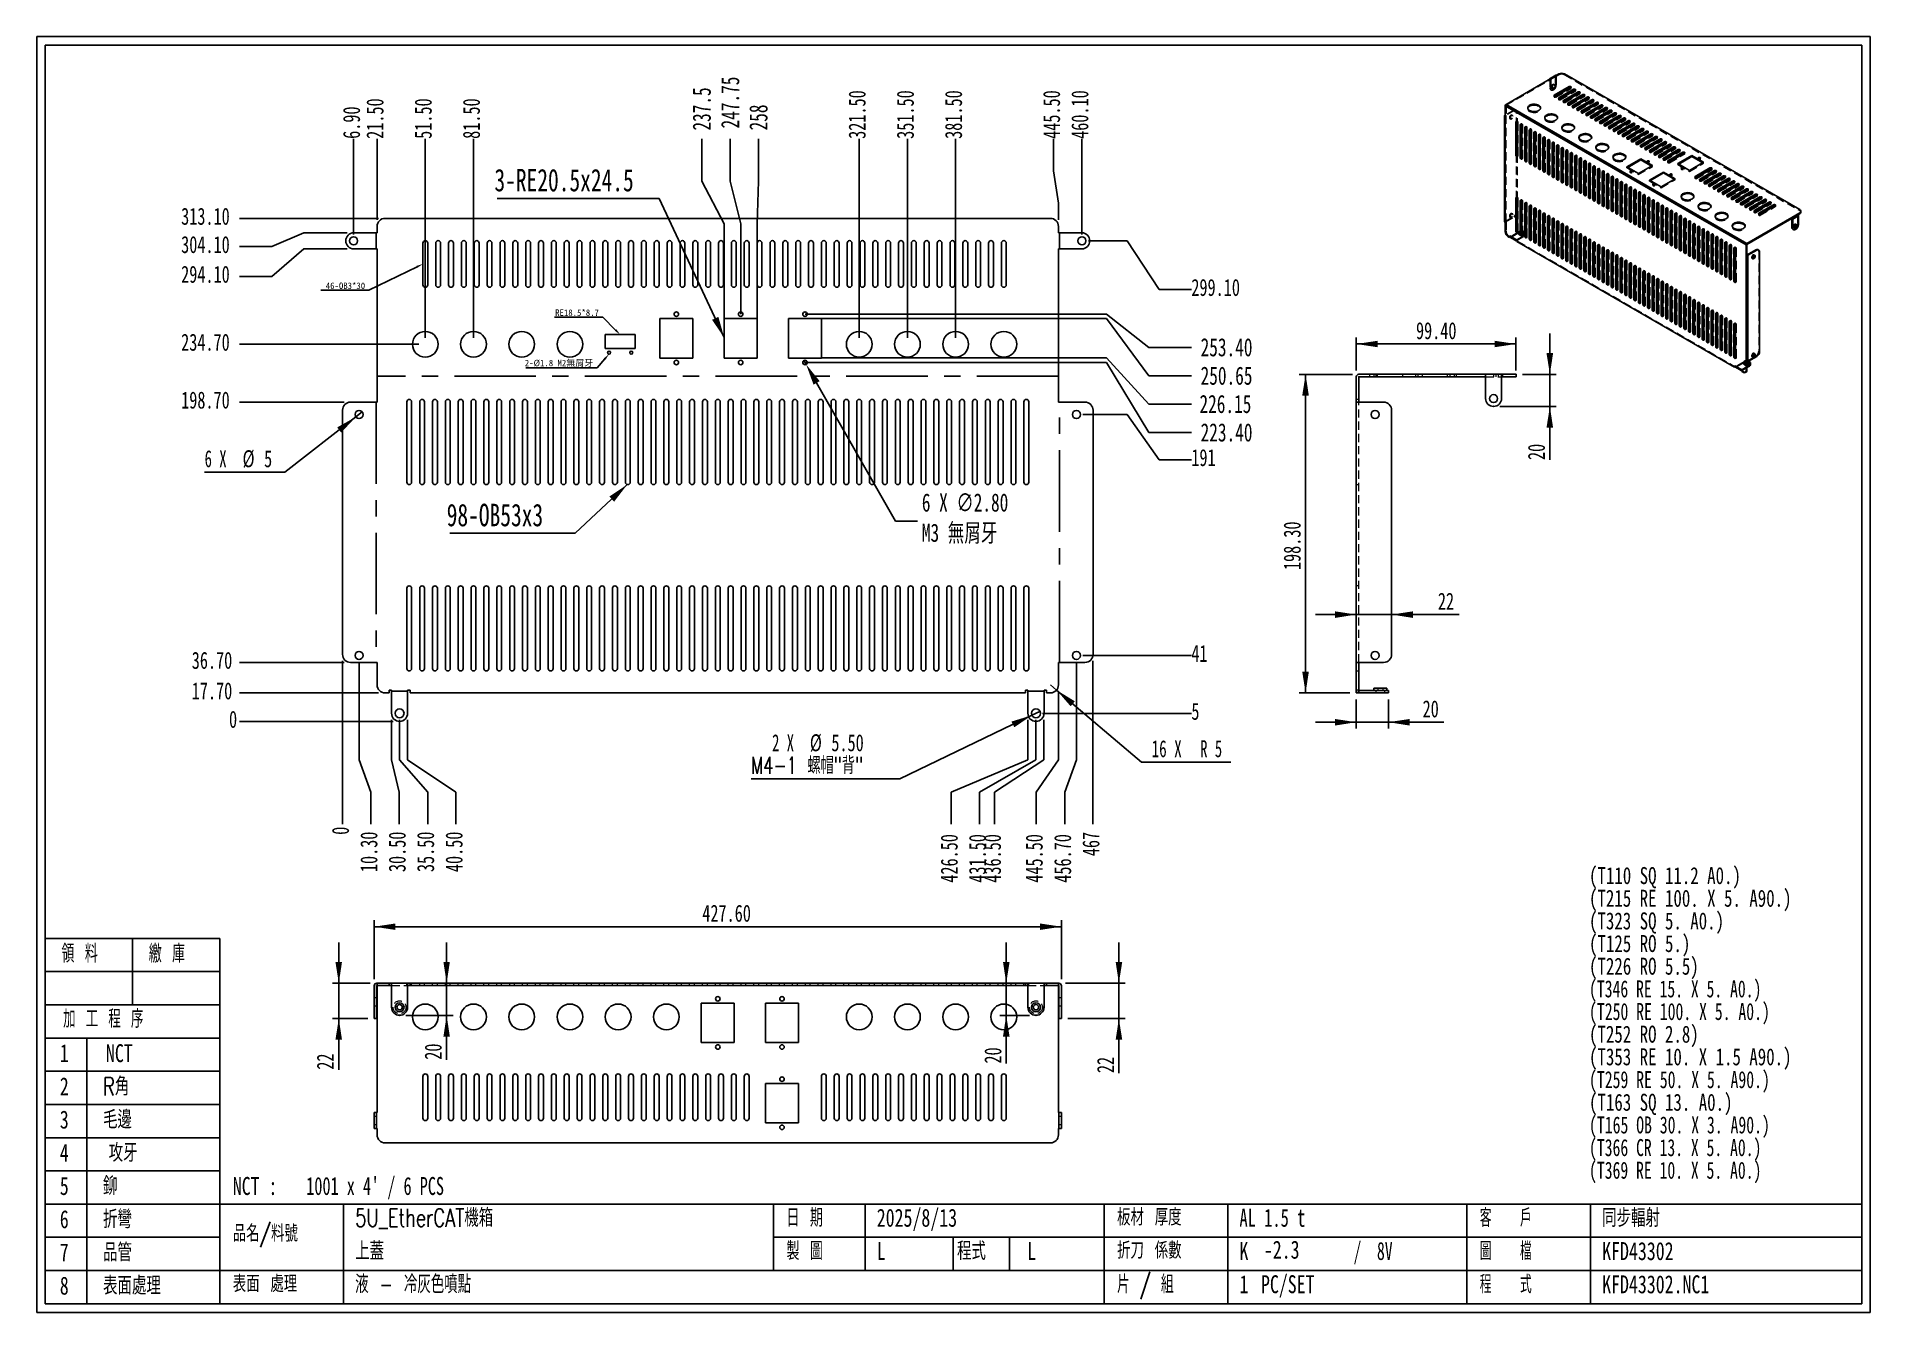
# Model space of a CAD drawing. Header units: millimetres. Extents: x 20 to 1161, y 26 to 820.
import ezdxf
from ezdxf import colors
from ezdxf.entities.mleader import LeaderData, LeaderLine
from ezdxf.math import Vec2, Vec3

# ---------------------------------------------------------------- set-up
doc = ezdxf.new("R2010")
doc.units = ezdxf.units.MM
doc.header["$LTSCALE"] = 4
doc.header["$PDSIZE"] = -1
doc.linetypes.add('CENTERX2', pattern=[20.32, 12.7, -2.54, 2.54, -2.54])
doc.linetypes.add('HIDDEN', pattern=[1.905, 1.27, -0.635])
for name, color, linetype in [('DIM', 102, 'Continuous'), ('SLD-0', 7, 'Continuous'), ('WORK', 6, 'Continuous')]:
    doc.layers.add(name, color=color, linetype=linetype)
doc.styles.add('SLDTEXTSTYLE0', font='TXT', dxfattribs={"width": 0.729167})
doc.styles.add('SLDTEXTSTYLE1', font='TXT', dxfattribs={"width": 0.729167, "bigfont": 'bigfont'})
doc.styles.add('SLDTEXTSTYLE10', font='TXT', dxfattribs={"width": 0.6375})
doc.styles.add('SLDTEXTSTYLE11', font='TXT', dxfattribs={"width": 0.661765})
doc.styles.add('SLDTEXTSTYLE12', font='TXT', dxfattribs={"width": 0.7})
doc.styles.add('SLDTEXTSTYLE13', font='TXT', dxfattribs={"width": 0.633333})
doc.styles.add('SLDTEXTSTYLE14', font='TXT', dxfattribs={"width": 0.7, "bigfont": 'bigfont'})
doc.styles.add('SLDTEXTSTYLE15', font='TXT', dxfattribs={"width": 0.65})
doc.styles.add('SLDTEXTSTYLE2', font='TXT', dxfattribs={"width": 0.678241, "bigfont": 'bigfont'})
doc.styles.add('SLDTEXTSTYLE3', font='TXT', dxfattribs={"width": 0.652778, "bigfont": 'bigfont'})
doc.styles.add('SLDTEXTSTYLE4', font='TXT', dxfattribs={"width": 0.630952, "bigfont": 'bigfont'})
doc.styles.add('SLDTEXTSTYLE5', font='TXT', dxfattribs={"width": 0.591667, "bigfont": 'bigfont'})
doc.styles.add('SLDTEXTSTYLE6', font='TXT', dxfattribs={"width": 0.6375, "bigfont": 'bigfont'})
doc.styles.add('SLDTEXTSTYLE7', font='TXT', dxfattribs={"width": 0.671875})
doc.styles.add('SLDTEXTSTYLE8', font='TXT', dxfattribs={"width": 0.677083})
doc.styles.add('SLDTEXTSTYLE9', font='TXT', dxfattribs={"width": 0.679348})
doc.dimstyles.new('SLDDIMSTYLE0', dxfattribs={"dimtxt": 11.299913, "dimasz": 13.208, "dimexe": 0, "dimexo": 0.0625, "dimgap": 2.824978, "dimtad": 0, "dimtih": 1, "dimtoh": 1, "dimdec": 0, "dimrnd": 1e-09, "dimdsep": 46, "dimtxsty": 'SLDTEXTSTYLE12', "dimblk1": 'NONE', "dimblk2": 'NONE', "dimsah": 1, "dimcen": 0.09, "dimadec": 0, "dimazin": 2, "dimtfac": 1, "dimtdec": 0, "dimtofl": 0, "dimtmove": 0, "dimatfit": 3, "dimldrblk": 'NONE', "dimfxl": 1, "dimfrac": 2, "dimtolj": 1, "dimtzin": 12, "dimarcsym": 0})
doc.dimstyles.new('SLDDIMSTYLE1', dxfattribs={"dimtxt": 11.299913, "dimasz": 13.208, "dimexe": 0, "dimexo": 0.0625, "dimgap": 2.824978, "dimtad": 0, "dimtih": 1, "dimtoh": 1, "dimrnd": 1e-09, "dimzin": 4, "dimdsep": 46, "dimtxsty": 'SLDTEXTSTYLE12', "dimblk1": 'NONE', "dimblk2": 'NONE', "dimsah": 1, "dimcen": 0.09, "dimadec": 0, "dimazin": 1, "dimtfac": 1, "dimtofl": 0, "dimtmove": 0, "dimatfit": 3, "dimldrblk": 'NONE', "dimfxl": 1, "dimfrac": 2, "dimtolj": 1, "dimtzin": 12, "dimarcsym": 0})
doc.dimstyles.new('SLDDIMSTYLE2', dxfattribs={"dimtxt": 11.299913, "dimasz": 13.208, "dimexe": 0, "dimexo": 0.0625, "dimgap": 2.824978, "dimtad": 0, "dimtih": 1, "dimtoh": 1, "dimrnd": 1e-09, "dimzin": 12, "dimdsep": 46, "dimtxsty": 'SLDTEXTSTYLE12', "dimblk1": 'NONE', "dimblk2": 'NONE', "dimsah": 1, "dimcen": 0.09, "dimadec": 0, "dimazin": 3, "dimtfac": 1, "dimtofl": 0, "dimtmove": 0, "dimatfit": 3, "dimldrblk": 'NONE', "dimfxl": 1, "dimfrac": 2, "dimtolj": 1, "dimtzin": 12, "dimarcsym": 0})
doc.dimstyles.new('SLDDIMSTYLE3', dxfattribs={"dimtxt": 11.299913, "dimasz": 13.208, "dimexe": 0, "dimexo": 0.0625, "dimgap": 2.824978, "dimtad": 0, "dimtih": 1, "dimtoh": 1, "dimrnd": 1e-09, "dimzin": 4, "dimdsep": 46, "dimtxsty": 'SLDTEXTSTYLE12', "dimblk1": 'NONE', "dimsah": 1, "dimcen": 0, "dimadec": 0, "dimazin": 1, "dimtfac": 1, "dimtmove": 0, "dimatfit": 3, "dimldrblk": 'NONE', "dimfxl": 1, "dimfrac": 2, "dimtolj": 1, "dimtzin": 12, "dimarcsym": 0})
doc.dimstyles.new('SLDDIMSTYLE4', dxfattribs={"dimtxt": 11.299913, "dimasz": 13.208, "dimexe": 0, "dimexo": 0.0625, "dimgap": 2.824978, "dimtad": 0, "dimtih": 1, "dimtoh": 1, "dimrnd": 1e-09, "dimzin": 12, "dimdsep": 46, "dimtxsty": 'SLDTEXTSTYLE12', "dimsah": 1, "dimcen": 0, "dimadec": 0, "dimazin": 3, "dimtfac": 1, "dimtofl": 0, "dimtmove": 0, "dimatfit": 3, "dimfxl": 1, "dimfrac": 2, "dimtolj": 1, "dimtzin": 12, "dimarcsym": 0})
doc.dimstyles.new('SLDDIMSTYLE5', dxfattribs={"dimtxt": 11.299913, "dimasz": 13.208, "dimexe": 0, "dimexo": 0.0625, "dimgap": 2.824978, "dimtad": 0, "dimtih": 1, "dimtoh": 1, "dimrnd": 1e-09, "dimzin": 12, "dimdsep": 46, "dimtxsty": 'SLDTEXTSTYLE12', "dimblk1": 'NONE', "dimsah": 1, "dimcen": 0, "dimadec": 0, "dimazin": 3, "dimtfac": 1, "dimtmove": 0, "dimatfit": 3, "dimldrblk": 'NONE', "dimfxl": 1, "dimfrac": 2, "dimtolj": 1, "dimtzin": 12, "dimarcsym": 0})
doc.dimstyles.new('SLDDIMSTYLE6', dxfattribs={"dimtxt": 11.299913, "dimasz": 13.208, "dimexe": 0, "dimexo": 0.0625, "dimgap": 2.824978, "dimtad": 0, "dimtih": 1, "dimtoh": 1, "dimrnd": 1e-09, "dimzin": 4, "dimdsep": 46, "dimtxsty": 'SLDTEXTSTYLE12', "dimblk1": 'NONE', "dimsah": 1, "dimcen": 0, "dimadec": 0, "dimazin": 1, "dimtfac": 1, "dimtmove": 0, "dimatfit": 3, "dimldrblk": 'NONE', "dimfxl": 1, "dimfrac": 2, "dimtolj": 1, "dimtzin": 12, "dimarcsym": 0})
doc.dimstyles.new('SLDDIMSTYLE7', dxfattribs={"dimtxt": 0.18, "dimasz": 13.208, "dimexe": 0, "dimexo": 0.0625, "dimgap": 0, "dimtad": 0, "dimtih": 1, "dimtoh": 1, "dimdec": 0, "dimrnd": 1e-09, "dimzin": 0, "dimdsep": 46, "dimtxsty": 'Standard', "dimsah": 1, "dimcen": 0.09, "dimadec": 0, "dimazin": 0, "dimtfac": 13.208, "dimtdec": 0, "dimtofl": 0, "dimtmove": 0, "dimatfit": 3, "dimfxl": 1, "dimfrac": 2, "dimtolj": 1, "dimtzin": 0, "dimarcsym": 0})
doc.dimstyles.new('SLDDIMSTYLE8', dxfattribs={"dimtxt": 11.299913, "dimasz": 13.208, "dimexe": 0, "dimexo": 0.0625, "dimgap": 2.824978, "dimtad": 1, "dimrnd": 1e-09, "dimzin": 12, "dimdsep": 46, "dimtxsty": 'SLDTEXTSTYLE12', "dimsah": 1, "dimcen": 0.09, "dimadec": 0, "dimazin": 3, "dimtfac": 1, "dimtmove": 0, "dimatfit": 0, "dimfxl": 1, "dimfrac": 2, "dimtolj": 1, "dimtzin": 12, "dimarcsym": 0})
doc.dimstyles.new('SLDDIMSTYLE9', dxfattribs={"dimtxt": 11.299913, "dimasz": 13.208, "dimexe": 0, "dimexo": 0.0625, "dimgap": 2.824978, "dimtad": 1, "dimrnd": 1e-09, "dimzin": 4, "dimdsep": 46, "dimtxsty": 'SLDTEXTSTYLE12', "dimsah": 1, "dimcen": 0.09, "dimadec": 0, "dimazin": 1, "dimtfac": 1, "dimtofl": 0, "dimtmove": 0, "dimatfit": 3, "dimfxl": 1, "dimfrac": 2, "dimtolj": 1, "dimtzin": 12, "dimarcsym": 0})

msp = doc.modelspace()

# ---------------------------------------------------------------- texts
at = {"color": 7, "linetype": 'Continuous', "lineweight": 0, "insert": (592.71, 69.765), "char_height": 11.2, "attachment_point": 1, "style": 'SLDTEXTSTYLE1'}
msp.add_mtext('程式', dxfattribs=at)
at = {"layer": 'SLD-0', "attachment_point": 1}
for s, insert, char_height, style in [('領 料', (35.44, 254.885), 11.2, 'SLDTEXTSTYLE3'), ('繳 庫', (89.728, 254.885), 11.2, 'SLDTEXTSTYLE3'), ('加 工 程 序', (36.434, 214.261), 11.2, 'SLDTEXTSTYLE4'), ('1', (34.395, 192.884), 11.2, 'SLDTEXTSTYLE0'), ('NCT', (63.09, 192.884), 11.2, 'SLDTEXTSTYLE0'), ('2', (34.395, 172.217), 11.2, 'SLDTEXTSTYLE0'), ('R角', (61.317, 172.217), 11.2, 'SLDTEXTSTYLE1'), ('3', (34.395, 151.55), 11.2, 'SLDTEXTSTYLE0'), ('毛邊', (61.317, 151.55), 11.2, 'SLDTEXTSTYLE1'), ('4', (34.395, 130.883), 11.2, 'SLDTEXTSTYLE0'), ('攻牙', (64.817, 130.883), 11.2, 'SLDTEXTSTYLE1'), ('5', (34.395, 110.215), 11.2, 'SLDTEXTSTYLE0'), ('鉚', (61.317, 110.215), 11.2, 'SLDTEXTSTYLE1'), ('NCT :', (142.019, 110.215), 11.2, 'SLDTEXTSTYLE0'), ("1001 x 4' / 6 PCS", (187.75, 110.215), 11.2, 'SLDTEXTSTYLE11'), ('5U_EtherCAT機箱', (218.174, 90.442), 11.2, 'SLDTEXTSTYLE1'), ('日 期', (486.588, 90.442), 11.2, 'SLDTEXTSTYLE3'), ('2025/8/13', (542.744, 90.442), 11.2, 'SLDTEXTSTYLE0'), ('板材 厚度', (692.284, 90.396), 10.4, 'SLDTEXTSTYLE1'), ('客   戶', (917.98, 90.356), 11.2, 'SLDTEXTSTYLE5'), ('同步輻射', (994.135, 90.356), 11.2, 'SLDTEXTSTYLE1'), ('6', (34.395, 89.548), 11.2, 'SLDTEXTSTYLE0'), ('折彎', (61.317, 89.548), 11.2, 'SLDTEXTSTYLE1'), ('品名/料號', (142.019, 80.35), 10.4, 'SLDTEXTSTYLE1'), ('AL 1.5 t', (768.439, 90.428), 11.2, 'SLDTEXTSTYLE7'), ('7', (34.395, 68.881), 11.2, 'SLDTEXTSTYLE0'), ('品管', (61.317, 68.881), 11.2, 'SLDTEXTSTYLE1'), ('上蓋', (218.174, 69.758), 11.2, 'SLDTEXTSTYLE1'), ('製 圖', (486.588, 69.765), 11.2, 'SLDTEXTSTYLE3'), ('L', (542.744, 69.765), 11.2, 'SLDTEXTSTYLE0'), ('L', (636.388, 69.765), 11.2, 'SLDTEXTSTYLE0'), ('折刀 係數', (692.284, 69.729), 10.4, 'SLDTEXTSTYLE1'), ('K', (768.439, 69.761), 11.2, 'SLDTEXTSTYLE0'), ('-2.3', (783.606, 70.561), 11.2, 'SLDTEXTSTYLE0'), ('/  8V', (839.432, 69.761), 11.2, 'SLDTEXTSTYLE10'), ('圖   檔', (917.98, 69.689), 11.2, 'SLDTEXTSTYLE5'), ('KFD43302', (994.135, 69.689), 11.2, 'SLDTEXTSTYLE0'), ('8', (34.395, 48.214), 11.2, 'SLDTEXTSTYLE0'), ('表面處理', (61.317, 48.214), 11.2, 'SLDTEXTSTYLE1'), ('表面 處理', (142.019, 48.972), 10.4, 'SLDTEXTSTYLE1'), ('液 - 冷灰色噴點', (218.174, 49.088), 11.2, 'SLDTEXTSTYLE2'), ('片 / 組', (692.284, 49.077), 11.2, 'SLDTEXTSTYLE6'), ('1', (768.439, 49.077), 11.2, 'SLDTEXTSTYLE0'), ('PC/SET', (781.827, 49.077), 11.2, 'SLDTEXTSTYLE0'), ('程   式', (917.98, 49.022), 11.2, 'SLDTEXTSTYLE5'), ('KFD43302.NC1', (994.135, 49.022), 11.2, 'SLDTEXTSTYLE0')]:
    msp.add_mtext(s, dxfattribs=dict(at, insert=insert, char_height=char_height, style=style))

# ---------------------------------------------------------------- blocks, each defined once
blk = doc.blocks.new('SW_NOTE_0')
at = {"layer": 'SLD-0', "color": 0, "char_height": 10.583, "attachment_point": 1}
for s, insert, style in [('(T110 SQ 11.2 A0.)', (0, 13.6), 'SLDTEXTSTYLE0'), ('(T215 RE 100. X 5. A90.)', (0, -0.5), 'SLDTEXTSTYLE0'), ('(T323 SQ 5. A0.)', (0, -14.6), 'SLDTEXTSTYLE0'), ('(T125 RO 5.)', (0, -28.7), 'SLDTEXTSTYLE0'), ('(T226 RO 5.5)', (0, -42.8), 'SLDTEXTSTYLE0'), ('(T346 RE 15. X 5. A0.)', (0, -56.9), 'SLDTEXTSTYLE8'), ('(T250 RE 100. X 5. A0.)', (0, -71), 'SLDTEXTSTYLE9'), ('(T252 RO 2.8)', (0, -85.1), 'SLDTEXTSTYLE0'), ('(T353 RE 10. X 1.5 A90.)', (0, -99.2), 'SLDTEXTSTYLE0'), ('(T259 RE 50. X 5. A90.)', (0, -113.4), 'SLDTEXTSTYLE9'), ('(T163 SQ 13. A0.)', (0, -127.5), 'SLDTEXTSTYLE0'), ('(T165 OB 30. X 3. A90.)', (0, -141.6), 'SLDTEXTSTYLE9'), ('(T366 CR 13. X 5. A0.)', (0, -155.7), 'SLDTEXTSTYLE8'), ('(T369 RE 10. X 5. A0.)', (0, -169.8), 'SLDTEXTSTYLE8')]:
    blk.add_mtext(s, dxfattribs=dict(at, insert=insert, style=style))
blk = doc.blocks.new('_D')
at = {"layer": 'DIM', "transparency": 16777216}
for p, q in [((210.3, 369.8), (210.3, 431.5)), ((210.3, 349.8), (210.3, 369.8)), ((210.3, 349.8), (210.3, 329.8))]:
    blk.add_line(p, q, dxfattribs=at)
at = {"layer": 'DIM', "transparency": 16777216, "insert": (203.7, 323.2), "char_height": 10.6, "attachment_point": 1, "rotation": 90, "style": 'SLDTEXTSTYLE12'}
blk.add_mtext('0', dxfattribs=at)
blk = doc.blocks.new('_None')
blk = doc.blocks.new('_D_1')
at = {"layer": 'DIM', "transparency": 16777216}
for p, q in [((220.6, 369.8), (220.6, 430.8)), ((228, 349.8), (220.6, 369.8)), ((228, 349.8), (228, 329.8))]:
    blk.add_line(p, q, dxfattribs=at)
at = {"layer": 'DIM', "transparency": 16777216, "insert": (221.4, 300), "char_height": 10.58, "attachment_point": 1, "rotation": 90, "style": 'SLDTEXTSTYLE12'}
blk.add_mtext('10.30', dxfattribs=at)
blk = doc.blocks.new('_D_2')
at = {"layer": 'DIM', "transparency": 16777216}
for p, q in [((240.8, 369.8), (240.8, 394.8)), ((245.6, 349.8), (240.8, 369.8)), ((245.6, 349.8), (245.6, 329.8))]:
    blk.add_line(p, q, dxfattribs=at)
at = {"layer": 'DIM', "transparency": 16777216, "insert": (239, 300), "char_height": 10.58, "attachment_point": 1, "rotation": 90, "style": 'SLDTEXTSTYLE12'}
blk.add_mtext('30.50', dxfattribs=at)
blk = doc.blocks.new('_D_3')
at = {"layer": 'DIM', "transparency": 16777216}
for p, q in [((245.8, 369.8), (245.8, 394.8)), ((263.3, 349.8), (245.8, 369.8)), ((263.3, 349.8), (263.3, 329.8))]:
    blk.add_line(p, q, dxfattribs=at)
at = {"layer": 'DIM', "transparency": 16777216, "insert": (256.7, 300), "char_height": 10.58, "attachment_point": 1, "rotation": 90, "style": 'SLDTEXTSTYLE12'}
blk.add_mtext('35.50', dxfattribs=at)
blk = doc.blocks.new('_D_4')
at = {"layer": 'DIM', "transparency": 16777216}
for p, q in [((250.8, 369.8), (250.8, 394.8)), ((280.9, 349.8), (250.8, 369.8)), ((280.9, 349.8), (280.9, 329.8))]:
    blk.add_line(p, q, dxfattribs=at)
at = {"layer": 'DIM', "transparency": 16777216, "insert": (274.4, 300), "char_height": 10.58, "attachment_point": 1, "rotation": 90, "style": 'SLDTEXTSTYLE12'}
blk.add_mtext('40.50', dxfattribs=at)
blk = doc.blocks.new('_D_5')
at = {"layer": 'DIM', "transparency": 16777216}
for p, q in [((636.8, 369.8), (636.8, 394.8)), ((589, 349.8), (636.8, 369.8)), ((589, 349.8), (589, 329.8))]:
    blk.add_line(p, q, dxfattribs=at)
at = {"layer": 'DIM', "transparency": 16777216, "insert": (582.5, 293.4), "char_height": 10.58, "attachment_point": 1, "rotation": 90, "style": 'SLDTEXTSTYLE12'}
blk.add_mtext('426.50', dxfattribs=at)
blk = doc.blocks.new('_D_6')
at = {"layer": 'DIM', "transparency": 16777216}
for p, q in [((641.8, 369.8), (641.8, 394.8)), ((606.7, 349.8), (641.8, 369.8)), ((606.7, 349.8), (606.7, 329.8))]:
    blk.add_line(p, q, dxfattribs=at)
at = {"layer": 'DIM', "transparency": 16777216, "insert": (600.1, 293.4), "char_height": 10.58, "attachment_point": 1, "rotation": 90, "style": 'SLDTEXTSTYLE12'}
blk.add_mtext('431.50', dxfattribs=at)
blk = doc.blocks.new('_D_7')
at = {"layer": 'DIM', "transparency": 16777216}
for p, q in [((646.8, 369.8), (646.8, 394.8)), ((616, 349.8), (646.8, 369.8)), ((616, 349.8), (616, 329.8))]:
    blk.add_line(p, q, dxfattribs=at)
at = {"layer": 'DIM', "transparency": 16777216, "insert": (609.4, 293.4), "char_height": 10.58, "attachment_point": 1, "rotation": 90, "style": 'SLDTEXTSTYLE12'}
blk.add_mtext('436.50', dxfattribs=at)
blk = doc.blocks.new('_D_8')
at = {"layer": 'DIM', "transparency": 16777216}
for p, q in [((655.8, 369.8), (655.8, 412.5)), ((642, 349.8), (655.8, 369.8)), ((642, 349.8), (642, 329.8))]:
    blk.add_line(p, q, dxfattribs=at)
at = {"layer": 'DIM', "transparency": 16777216, "insert": (635.4, 293.4), "char_height": 10.58, "attachment_point": 1, "rotation": 90, "style": 'SLDTEXTSTYLE12'}
blk.add_mtext('445.50', dxfattribs=at)
blk = doc.blocks.new('_D_9')
at = {"layer": 'DIM', "transparency": 16777216}
for p, q in [((667, 369.8), (667, 430.8)), ((659.7, 349.8), (667, 369.8)), ((659.7, 349.8), (659.7, 329.8))]:
    blk.add_line(p, q, dxfattribs=at)
at = {"layer": 'DIM', "transparency": 16777216, "insert": (653.1, 293.4), "char_height": 10.58, "attachment_point": 1, "rotation": 90, "style": 'SLDTEXTSTYLE12'}
blk.add_mtext('456.70', dxfattribs=at)
blk = doc.blocks.new('_D_10')
at = {"layer": 'DIM', "transparency": 16777216}
blk.add_line((677.3, 431.5), (677.3, 329.8), dxfattribs=at)
at = {"layer": 'DIM', "transparency": 16777216, "insert": (670.7, 309.9), "char_height": 10.58, "attachment_point": 1, "rotation": 90, "style": 'SLDTEXTSTYLE12'}
blk.add_mtext('467', dxfattribs=at)
blk = doc.blocks.new('_D_11')
at = {"layer": 'DIM', "transparency": 16777216}
blk.add_line((241.8, 393.8), (146.3, 393.8), dxfattribs=at)
at = {"layer": 'DIM', "transparency": 16777216, "insert": (139.7, 400.4), "char_height": 10.6, "attachment_point": 1, "style": 'SLDTEXTSTYLE12'}
blk.add_mtext('0', dxfattribs=at)
blk = doc.blocks.new('_D_12')
at = {"layer": 'DIM', "transparency": 16777216}
blk.add_line((232.8, 411.5), (146.3, 411.5), dxfattribs=at)
at = {"layer": 'DIM', "transparency": 16777216, "insert": (116.5, 418.1), "char_height": 10.58, "attachment_point": 1, "style": 'SLDTEXTSTYLE12'}
blk.add_mtext('17.70', dxfattribs=at)
blk = doc.blocks.new('_D_13')
at = {"layer": 'DIM', "transparency": 16777216}
blk.add_line((211.3, 430.5), (146.3, 430.5), dxfattribs=at)
at = {"layer": 'DIM', "transparency": 16777216, "insert": (116.5, 437.1), "char_height": 10.58, "attachment_point": 1, "style": 'SLDTEXTSTYLE12'}
blk.add_mtext('36.70', dxfattribs=at)
blk = doc.blocks.new('_D_14')
at = {"layer": 'DIM', "transparency": 16777216}
blk.add_line((211.3, 592.5), (146.3, 592.5), dxfattribs=at)
at = {"layer": 'DIM', "transparency": 16777216, "insert": (109.9, 599.1), "char_height": 10.58, "attachment_point": 1, "style": 'SLDTEXTSTYLE12'}
blk.add_mtext('198.70', dxfattribs=at)
blk = doc.blocks.new('_D_15')
at = {"layer": 'DIM', "transparency": 16777216}
blk.add_line((257.8, 628.5), (146.3, 628.5), dxfattribs=at)
at = {"layer": 'DIM', "transparency": 16777216, "insert": (109.9, 635.1), "char_height": 10.58, "attachment_point": 1, "style": 'SLDTEXTSTYLE12'}
blk.add_mtext('234.70', dxfattribs=at)
blk = doc.blocks.new('_D_16')
at = {"layer": 'DIM', "transparency": 16777216}
for p, q in [((166.3, 670.8), (186.3, 687.9)), ((186.3, 687.9), (213.3, 687.9)), ((166.3, 670.8), (146.3, 670.8))]:
    blk.add_line(p, q, dxfattribs=at)
at = {"layer": 'DIM', "transparency": 16777216, "insert": (109.9, 677.4), "char_height": 10.58, "attachment_point": 1, "style": 'SLDTEXTSTYLE12'}
blk.add_mtext('294.10', dxfattribs=at)
blk = doc.blocks.new('_D_17')
at = {"layer": 'DIM', "transparency": 16777216}
for p, q in [((166.3, 689.3), (186.3, 697.9)), ((186.3, 697.9), (213.3, 697.9)), ((166.3, 689.3), (146.3, 689.3))]:
    blk.add_line(p, q, dxfattribs=at)
at = {"layer": 'DIM', "transparency": 16777216, "insert": (109.9, 695.9), "char_height": 10.58, "attachment_point": 1, "style": 'SLDTEXTSTYLE12'}
blk.add_mtext('304.10', dxfattribs=at)
blk = doc.blocks.new('_D_18')
at = {"layer": 'DIM', "transparency": 16777216}
blk.add_line((232.8, 706.9), (146.3, 706.9), dxfattribs=at)
at = {"layer": 'DIM', "transparency": 16777216, "insert": (109.9, 713.5), "char_height": 10.58, "attachment_point": 1, "style": 'SLDTEXTSTYLE12'}
blk.add_mtext('313.10', dxfattribs=at)
blk = doc.blocks.new('_D_19')
at = {"layer": 'DIM', "transparency": 16777216}
blk.add_line((645.8, 398.8), (738.5, 398.8), dxfattribs=at)
at = {"layer": 'DIM', "transparency": 16777216, "insert": (738.5, 405.4), "char_height": 10.6, "attachment_point": 1, "style": 'SLDTEXTSTYLE12'}
blk.add_mtext('5', dxfattribs=at)
blk = doc.blocks.new('_D_20')
at = {"layer": 'DIM', "transparency": 16777216}
blk.add_line((671, 434.8), (738.5, 434.8), dxfattribs=at)
at = {"layer": 'DIM', "transparency": 16777216, "insert": (738.5, 441.4), "char_height": 10.58, "attachment_point": 1, "style": 'SLDTEXTSTYLE12'}
blk.add_mtext('41', dxfattribs=at)
blk = doc.blocks.new('_D_21')
at = {"layer": 'DIM', "transparency": 16777216}
for p, q in [((698.5, 584.8), (671, 584.8)), ((718.5, 556.7), (698.5, 584.8)), ((718.5, 556.7), (738.5, 556.7))]:
    blk.add_line(p, q, dxfattribs=at)
at = {"layer": 'DIM', "transparency": 16777216, "insert": (738.5, 563.3), "char_height": 10.58, "attachment_point": 1, "style": 'SLDTEXTSTYLE12'}
blk.add_mtext('191', dxfattribs=at)
blk = doc.blocks.new('_D_22')
at = {"layer": 'Defpoints', "color": 0, "transparency": 16777216}
for p in [(498.1, 617.2), (738.5, 573.6), (641.8, 393.8)]:
    blk.add_point(p, dxfattribs=at)
at = {"layer": 'DIM', "color": 0, "lineweight": -2, "transparency": 16777216}
for p, q in [((498.1, 617.2), (685.6, 617.2)), ((685.6, 617.2), (712.1, 573.6)), ((712.1, 573.6), (738.5, 573.6))]:
    blk.add_line(p, q, dxfattribs=at)
at = {"layer": 'DIM', "color": 0, "transparency": 16777216, "insert": (760.4, 573.6), "char_height": 11.3, "attachment_point": 5, "style": 'SLDTEXTSTYLE12'}
blk.add_mtext('\\A1;223.40', dxfattribs=at)
blk = doc.blocks.new('_D_23')
at = {"layer": 'Defpoints', "color": 0, "transparency": 16777216}
for p in [(508.3, 620), (738.5, 591.3), (641.8, 393.8)]:
    blk.add_point(p, dxfattribs=at)
at = {"layer": 'DIM', "color": 0, "lineweight": -2, "transparency": 16777216}
for p, q in [((508.4, 620), (685.6, 620)), ((685.6, 620), (712.1, 591.3)), ((712.1, 591.3), (738.5, 591.3))]:
    blk.add_line(p, q, dxfattribs=at)
at = {"layer": 'DIM', "color": 0, "transparency": 16777216, "insert": (759.7, 591.3), "char_height": 11.3, "attachment_point": 5, "style": 'SLDTEXTSTYLE12'}
blk.add_mtext('\\A1;226.15', dxfattribs=at)
blk = doc.blocks.new('_D_24')
at = {"layer": 'Defpoints', "color": 0, "transparency": 16777216}
for p in [(508.3, 644.5), (738.5, 608.9), (641.8, 393.8)]:
    blk.add_point(p, dxfattribs=at)
at = {"layer": 'DIM', "color": 0, "lineweight": -2, "transparency": 16777216}
for p, q in [((508.4, 644.5), (685.6, 644.5)), ((685.6, 644.5), (712.1, 608.9)), ((712.1, 608.9), (738.5, 608.9))]:
    blk.add_line(p, q, dxfattribs=at)
at = {"layer": 'DIM', "color": 0, "transparency": 16777216, "insert": (760.4, 608.9), "char_height": 11.3, "attachment_point": 5, "style": 'SLDTEXTSTYLE12'}
blk.add_mtext('\\A1;250.65', dxfattribs=at)
blk = doc.blocks.new('_D_25')
at = {"layer": 'Defpoints', "color": 0, "transparency": 16777216}
for p in [(498.1, 647.2), (738.5, 626.6), (641.8, 393.8)]:
    blk.add_point(p, dxfattribs=at)
at = {"layer": 'DIM', "color": 0, "lineweight": -2, "transparency": 16777216}
for p, q in [((498.1, 647.2), (685.6, 647.2)), ((685.6, 647.2), (712.1, 626.6)), ((712.1, 626.6), (738.5, 626.6))]:
    blk.add_line(p, q, dxfattribs=at)
at = {"layer": 'DIM', "color": 0, "transparency": 16777216, "insert": (760.4, 626.6), "char_height": 11.3, "attachment_point": 5, "style": 'SLDTEXTSTYLE12'}
blk.add_mtext('\\A1;253.40', dxfattribs=at)
blk = doc.blocks.new('_D_27')
at = {"layer": 'DIM', "transparency": 16777216}
for p, q in [((698.5, 692.9), (674.4, 692.9)), ((718.5, 662.6), (698.5, 692.9)), ((718.5, 662.6), (738.5, 662.6))]:
    blk.add_line(p, q, dxfattribs=at)
at = {"layer": 'DIM', "transparency": 16777216, "insert": (738.5, 669.2), "char_height": 10.58, "attachment_point": 1, "style": 'SLDTEXTSTYLE12'}
blk.add_mtext('299.10', dxfattribs=at)
blk = doc.blocks.new('_D_30')
at = {"layer": 'DIM', "transparency": 16777216}
blk.add_line((261.8, 632.5), (261.8, 756.4), dxfattribs=at)
at = {"layer": 'DIM', "transparency": 16777216, "insert": (255.2, 756.4), "char_height": 10.58, "attachment_point": 1, "rotation": 90, "style": 'SLDTEXTSTYLE12'}
blk.add_mtext('51.50', dxfattribs=at)
blk = doc.blocks.new('_D_31')
at = {"layer": 'DIM', "transparency": 16777216}
blk.add_line((231.8, 705.9), (231.8, 756.4), dxfattribs=at)
at = {"layer": 'DIM', "transparency": 16777216, "insert": (225.2, 756.4), "char_height": 10.58, "attachment_point": 1, "rotation": 90, "style": 'SLDTEXTSTYLE12'}
blk.add_mtext('21.50', dxfattribs=at)
blk = doc.blocks.new('_D_32')
at = {"layer": 'DIM', "transparency": 16777216}
blk.add_line((217.2, 696.9), (217.2, 756.4), dxfattribs=at)
at = {"layer": 'DIM', "transparency": 16777216, "insert": (210.6, 756.4), "char_height": 10.58, "attachment_point": 1, "rotation": 90, "style": 'SLDTEXTSTYLE12'}
blk.add_mtext('6.90', dxfattribs=at)
blk = doc.blocks.new('_D_33')
at = {"layer": 'DIM', "transparency": 16777216}
blk.add_line((291.8, 632.5), (291.8, 756.4), dxfattribs=at)
at = {"layer": 'DIM', "transparency": 16777216, "insert": (285.2, 756.4), "char_height": 10.58, "attachment_point": 1, "rotation": 90, "style": 'SLDTEXTSTYLE12'}
blk.add_mtext('81.50', dxfattribs=at)
blk = doc.blocks.new('_D_34')
at = {"layer": 'Defpoints', "color": 0, "transparency": 16777216}
for p in [(433.9, 756.4), (447.8, 644.5), (210.3, 587.5)]:
    blk.add_point(p, dxfattribs=at)
at = {"layer": 'DIM', "color": 0, "lineweight": -2, "transparency": 16777216}
for p, q in [((433.9, 730), (433.9, 756.4)), ((447.8, 703.5), (433.9, 730)), ((447.8, 644.5), (447.8, 703.5))]:
    blk.add_line(p, q, dxfattribs=at)
at = {"layer": 'DIM', "color": 0, "transparency": 16777216, "insert": (433.9, 775), "char_height": 11.3, "attachment_point": 5, "rotation": 90, "style": 'SLDTEXTSTYLE12'}
blk.add_mtext('\\A1;237.5', dxfattribs=at)
blk = doc.blocks.new('_D_35')
at = {"layer": 'Defpoints', "color": 0, "transparency": 16777216}
for p in [(451.6, 756.4), (458.1, 647.2), (210.3, 587.5)]:
    blk.add_point(p, dxfattribs=at)
at = {"layer": 'DIM', "color": 0, "lineweight": -2, "transparency": 16777216}
for p, q in [((451.6, 730), (451.6, 756.4)), ((458.1, 703.5), (451.6, 730)), ((458.1, 647.3), (458.1, 703.5))]:
    blk.add_line(p, q, dxfattribs=at)
at = {"layer": 'DIM', "color": 0, "transparency": 16777216, "insert": (451.6, 779), "char_height": 11.3, "attachment_point": 5, "rotation": 90, "style": 'SLDTEXTSTYLE12'}
blk.add_mtext('\\A1;247.75', dxfattribs=at)
blk = doc.blocks.new('_D_36')
at = {"layer": 'Defpoints', "color": 0, "transparency": 16777216}
for p in [(469.2, 756.4), (468.3, 644.5), (210.3, 587.5)]:
    blk.add_point(p, dxfattribs=at)
at = {"layer": 'DIM', "color": 0, "lineweight": -2, "transparency": 16777216}
for p, q in [((469.2, 730), (469.2, 756.4)), ((468.3, 703.5), (469.2, 730)), ((468.3, 644.5), (468.3, 703.5))]:
    blk.add_line(p, q, dxfattribs=at)
at = {"layer": 'DIM', "color": 0, "transparency": 16777216, "insert": (469.2, 769.7), "char_height": 11.3, "attachment_point": 5, "rotation": 90, "style": 'SLDTEXTSTYLE12'}
blk.add_mtext('\\A1;258', dxfattribs=at)
blk = doc.blocks.new('_D_40')
at = {"layer": 'DIM', "transparency": 16777216}
blk.add_line((531.8, 632.5), (531.8, 756.4), dxfattribs=at)
at = {"layer": 'DIM', "transparency": 16777216, "insert": (525.2, 756.4), "char_height": 10.58, "attachment_point": 1, "rotation": 90, "style": 'SLDTEXTSTYLE12'}
blk.add_mtext('321.50', dxfattribs=at)
blk = doc.blocks.new('_D_41')
at = {"layer": 'DIM', "transparency": 16777216}
blk.add_line((561.8, 632.5), (561.8, 756.4), dxfattribs=at)
at = {"layer": 'DIM', "transparency": 16777216, "insert": (555.2, 756.4), "char_height": 10.58, "attachment_point": 1, "rotation": 90, "style": 'SLDTEXTSTYLE12'}
blk.add_mtext('351.50', dxfattribs=at)
blk = doc.blocks.new('_D_42')
at = {"layer": 'DIM', "transparency": 16777216}
blk.add_line((591.8, 632.5), (591.8, 756.4), dxfattribs=at)
at = {"layer": 'DIM', "transparency": 16777216, "insert": (585.2, 756.4), "char_height": 10.58, "attachment_point": 1, "rotation": 90, "style": 'SLDTEXTSTYLE12'}
blk.add_mtext('381.50', dxfattribs=at)
blk = doc.blocks.new('_D_43')
at = {"layer": 'DIM', "transparency": 16777216}
for p, q in [((652.8, 736.4), (652.8, 756.4)), ((652.8, 736.4), (655.8, 716.4)), ((655.8, 716.4), (655.8, 705.9))]:
    blk.add_line(p, q, dxfattribs=at)
at = {"layer": 'DIM', "transparency": 16777216, "insert": (646.2, 756.4), "char_height": 10.58, "attachment_point": 1, "rotation": 90, "style": 'SLDTEXTSTYLE12'}
blk.add_mtext('445.50', dxfattribs=at)
blk = doc.blocks.new('_D_44')
at = {"layer": 'DIM', "transparency": 16777216}
blk.add_line((670.4, 696.9), (670.4, 756.4), dxfattribs=at)
at = {"layer": 'DIM', "transparency": 16777216, "insert": (663.8, 756.4), "char_height": 10.58, "attachment_point": 1, "rotation": 90, "style": 'SLDTEXTSTYLE12'}
blk.add_mtext('460.10', dxfattribs=at)
blk = doc.blocks.new('_D_45')
at = {"layer": 'WORK', "transparency": 16777216}
for p, q in [((644.3, 400), (639.3, 397.6)), ((639.3, 397.6), (557.1, 358.1)), ((557.1, 358.1), (464.5, 358.1))]:
    blk.add_line(p, q, dxfattribs=at)
blk.add_solid([(639.3, 397.6), (626.6, 393.7), (628.3, 390.1)], dxfattribs=at)
at = {"layer": 'WORK', "transparency": 16777216, "char_height": 10.58, "attachment_point": 1}
for s, insert, style in [('2 X', (477.6, 385.8), 'SLDTEXTSTYLE13'), ('%%c', (501.1, 385.8), 'SLDTEXTSTYLE12'), ('5.50', (514.5, 385.8), 'SLDTEXTSTYLE12'), ('M4-1 螺帽"背"', (464.5, 371.7), 'SLDTEXTSTYLE14')]:
    blk.add_mtext(s, dxfattribs=dict(at, insert=insert, style=style))
blk = doc.blocks.new('_D_46')
at = {"layer": 'WORK', "transparency": 16777216}
for p, q in [((650.8, 416.5), (654.6, 413.3)), ((654.6, 413.3), (707.5, 368.5)), ((707.5, 368.5), (763.1, 368.5))]:
    blk.add_line(p, q, dxfattribs=at)
blk.add_solid([(654.6, 413.3), (663.4, 403.2), (666, 406.3)], dxfattribs=at)
at = {"layer": 'WORK', "transparency": 16777216, "char_height": 10.58, "attachment_point": 1}
for s, insert, style in [('16 X', (713.8, 382.1), 'SLDTEXTSTYLE15'), ('R 5', (744, 382.1), 'SLDTEXTSTYLE13')]:
    blk.add_mtext(s, dxfattribs=dict(at, insert=insert, style=style))
blk = doc.blocks.new('_D_47')
at = {"layer": 'WORK', "transparency": 16777216}
for p, q in [((218.6, 583.3), (174.4, 548.9)), ((222.6, 586.4), (218.6, 583.3)), ((174.4, 548.9), (124.5, 548.9))]:
    blk.add_line(p, q, dxfattribs=at)
blk.add_solid([(218.6, 583.3), (207, 576.8), (209.5, 573.6)], dxfattribs=at)
at = {"layer": 'WORK', "transparency": 16777216, "attachment_point": 1}
for s, insert, char_height, style in [('6 X', (124.5, 562.6), 10.58, 'SLDTEXTSTYLE13'), ('%%c', (148.1, 562.6), 10.58, 'SLDTEXTSTYLE12'), ('5', (161.5, 562.6), 10.6, 'SLDTEXTSTYLE12')]:
    blk.add_mtext(s, dxfattribs=dict(at, insert=insert, char_height=char_height, style=style))
blk = doc.blocks.new('_D_48')
at = {"layer": 'Defpoints', "color": 0, "transparency": 16777216}
for p in [(497.4, 618.4), (498.8, 616)]:
    blk.add_point(p, dxfattribs=at)
at = {"layer": 'WORK', "color": 0, "lineweight": -2, "transparency": 16777216}
for p, q in [((497.4, 618.4), (498.8, 616)), ((554.4, 518.4), (505.3, 604.5)), ((568, 518.4), (554.4, 518.4))]:
    blk.add_line(p, q, dxfattribs=at)
at = {"layer": 'WORK', "color": 0, "transparency": 16777216}
blk.add_solid([(507.2, 605.6), (503.4, 603.4), (498.8, 616)], dxfattribs=at)
at = {"layer": 'WORK', "color": 0, "transparency": 16777216, "insert": (570.8, 535.7), "char_height": 11.3, "attachment_point": 1, "style": 'SLDTEXTSTYLE12'}
blk.add_mtext('\\A1;6 X ∅2.80\\PM3 無屑牙', dxfattribs=at)
blk = doc.blocks.new('SW_NOTE_1')
at = {"layer": 'WORK', "color": 0}
blk.add_line((-100.9, 0), (0, 0), dxfattribs=at)
at = {"layer": 'WORK', "color": 0, "insert": (-102.5, 18.4), "char_height": 14, "attachment_point": 1, "style": 'SLDTEXTSTYLE12'}
blk.add_mtext('3-RE20.5x24.5', dxfattribs=at)
blk = doc.blocks.new('SW_NOTE_2')
at = {"layer": 'WORK', "color": 0}
blk.add_line((-78, 0), (0, 0), dxfattribs=at)
at = {"layer": 'WORK', "color": 0, "insert": (-80, 18.4), "char_height": 14, "attachment_point": 1, "style": 'SLDTEXTSTYLE12'}
blk.add_mtext('98-OB53x3', dxfattribs=at)
blk = doc.blocks.new('_D_49')
at = {"layer": 'WORK', "transparency": 16777216}
for p, q in [((275.1, 230.8), (275.1, 256.2)), ((254.8, 230.8), (279.1, 230.8)), ((275.1, 210.8), (275.1, 230.8)), ((249.8, 210.8), (279.1, 210.8)), ((275.1, 210.8), (275.1, 183.2))]:
    blk.add_line(p, q, dxfattribs=at)
for points in [[(275.1, 230.8), (277.1, 244.1), (273.1, 244.1)], [(275.1, 210.8), (273.1, 197.6), (277.1, 197.6)]]:
    blk.add_solid(points, dxfattribs=at)
at = {"layer": 'WORK', "transparency": 16777216, "insert": (261.4, 183.2), "char_height": 10.58, "attachment_point": 1, "rotation": 90, "style": 'SLDTEXTSTYLE12'}
blk.add_mtext('20', dxfattribs=at)
blk = doc.blocks.new('_D_50')
at = {"layer": 'WORK', "transparency": 16777216}
for p, q in [((623.3, 230.8), (623.3, 256.2)), ((623.3, 210.8), (623.3, 230.8)), ((637.8, 210.8), (619.3, 210.8)), ((623.3, 210.8), (623.3, 180.8))]:
    blk.add_line(p, q, dxfattribs=at)
for points in [[(623.3, 230.8), (625.4, 244.1), (621.3, 244.1)], [(623.3, 210.8), (621.3, 197.6), (625.4, 197.6)]]:
    blk.add_solid(points, dxfattribs=at)
at = {"layer": 'WORK', "transparency": 16777216, "insert": (609.7, 180.8), "char_height": 10.58, "attachment_point": 1, "rotation": 90, "style": 'SLDTEXTSTYLE12'}
blk.add_mtext('20', dxfattribs=at)
blk = doc.blocks.new('_D_51')
at = {"layer": 'WORK', "transparency": 16777216}
for p, q in [((230, 233.3), (230, 270)), ((657.6, 266), (230, 266)), ((657.6, 233.3), (657.6, 270))]:
    blk.add_line(p, q, dxfattribs=at)
for points in [[(230, 266), (243.2, 264), (243.2, 268)], [(657.6, 266), (644.4, 268), (644.4, 264)]]:
    blk.add_solid(points, dxfattribs=at)
at = {"layer": 'WORK', "transparency": 16777216, "insert": (434.2, 279.7), "char_height": 10.58, "attachment_point": 1, "style": 'SLDTEXTSTYLE12'}
blk.add_mtext('427.60', dxfattribs=at)
blk = doc.blocks.new('_D_52')
at = {"layer": 'WORK', "transparency": 16777216}
for p, q in [((693.4, 230.8), (693.4, 256.2)), ((660.1, 230.8), (697.4, 230.8)), ((693.4, 230.8), (693.4, 208.8)), ((661.6, 208.8), (697.4, 208.8)), ((693.4, 208.8), (693.4, 174.9))]:
    blk.add_line(p, q, dxfattribs=at)
for points in [[(693.4, 230.8), (695.5, 244.1), (691.4, 244.1)], [(693.4, 208.8), (691.4, 195.6), (695.5, 195.6)]]:
    blk.add_solid(points, dxfattribs=at)
at = {"layer": 'WORK', "transparency": 16777216, "insert": (679.8, 174.9), "char_height": 10.58, "attachment_point": 1, "rotation": 90, "style": 'SLDTEXTSTYLE12'}
blk.add_mtext('22', dxfattribs=at)
blk = doc.blocks.new('_D_53')
at = {"layer": 'WORK', "transparency": 16777216}
for p, q in [((208, 230.8), (208, 256.2)), ((227.6, 230.8), (204, 230.8)), ((208, 230.8), (208, 208.8)), ((226, 208.8), (204, 208.8)), ((208, 208.8), (208, 177))]:
    blk.add_line(p, q, dxfattribs=at)
for points in [[(208, 230.8), (210, 244.1), (205.9, 244.1)], [(208, 208.8), (205.9, 195.6), (210, 195.6)]]:
    blk.add_solid(points, dxfattribs=at)
at = {"layer": 'WORK', "transparency": 16777216, "insert": (194.3, 177), "char_height": 10.58, "attachment_point": 1, "rotation": 90, "style": 'SLDTEXTSTYLE12'}
blk.add_mtext('22', dxfattribs=at)
blk = doc.blocks.new('_D_54')
at = {"layer": 'WORK', "transparency": 16777216}
for p, q in [((961.6, 609.8), (961.6, 635.2)), ((944.5, 609.8), (965.6, 609.8)), ((961.6, 589.8), (961.6, 609.8)), ((930.5, 589.8), (965.6, 589.8)), ((961.6, 589.8), (961.6, 556.5))]:
    blk.add_line(p, q, dxfattribs=at)
for points in [[(961.6, 609.8), (963.6, 623), (959.5, 623)], [(961.6, 589.8), (959.5, 576.6), (963.6, 576.6)]]:
    blk.add_solid(points, dxfattribs=at)
at = {"layer": 'WORK', "transparency": 16777216, "insert": (947.9, 556.5), "char_height": 10.58, "attachment_point": 1, "rotation": 90, "style": 'SLDTEXTSTYLE12'}
blk.add_mtext('20', dxfattribs=at)
blk = doc.blocks.new('_D_55')
at = {"layer": 'WORK', "transparency": 16777216}
for p, q in [((841.1, 612.3), (841.1, 632.7)), ((841.1, 628.7), (940.5, 628.7)), ((940.5, 612.3), (940.5, 632.7))]:
    blk.add_line(p, q, dxfattribs=at)
for points in [[(841.1, 628.7), (854.4, 626.7), (854.4, 630.7)], [(940.5, 628.7), (927.3, 630.7), (927.3, 626.7)]]:
    blk.add_solid(points, dxfattribs=at)
at = {"layer": 'WORK', "transparency": 16777216, "insert": (878.3, 642.3), "char_height": 10.58, "attachment_point": 1, "style": 'SLDTEXTSTYLE12'}
blk.add_mtext('99.40', dxfattribs=at)
blk = doc.blocks.new('_D_56')
at = {"layer": 'WORK', "transparency": 16777216}
for p, q in [((841.1, 407.5), (841.1, 389.3)), ((861.1, 407.5), (861.1, 389.3)), ((841.1, 393.3), (815.7, 393.3)), ((841.1, 393.3), (861.1, 393.3)), ((861.1, 393.3), (895.6, 393.3))]:
    blk.add_line(p, q, dxfattribs=at)
for points in [[(841.1, 393.3), (827.9, 395.3), (827.9, 391.2)], [(861.1, 393.3), (874.4, 391.2), (874.4, 395.3)]]:
    blk.add_solid(points, dxfattribs=at)
at = {"layer": 'WORK', "transparency": 16777216, "insert": (882.4, 406.9), "char_height": 10.58, "attachment_point": 1, "style": 'SLDTEXTSTYLE12'}
blk.add_mtext('20', dxfattribs=at)
blk = doc.blocks.new('_D_57')
at = {"layer": 'WORK', "transparency": 16777216}
for p, q in [((838.7, 609.8), (805.6, 609.8)), ((809.6, 411.5), (809.6, 609.8)), ((837.1, 411.5), (805.6, 411.5))]:
    blk.add_line(p, q, dxfattribs=at)
for points in [[(809.6, 609.8), (807.5, 596.6), (811.6, 596.6)], [(809.6, 411.5), (811.6, 424.7), (807.5, 424.7)]]:
    blk.add_solid(points, dxfattribs=at)
at = {"layer": 'WORK', "transparency": 16777216, "insert": (795.9, 488), "char_height": 10.58, "attachment_point": 1, "rotation": 90, "style": 'SLDTEXTSTYLE12'}
blk.add_mtext('198.30', dxfattribs=at)
blk = doc.blocks.new('_D_58')
at = {"layer": 'WORK', "transparency": 16777216}
for p, q in [((841.1, 460.3), (815.7, 460.3)), ((841.1, 460.3), (863.1, 460.3)), ((863.1, 460.3), (905.2, 460.3))]:
    blk.add_line(p, q, dxfattribs=at)
for points in [[(841.1, 460.3), (827.9, 462.3), (827.9, 458.2)], [(863.1, 460.3), (876.4, 458.2), (876.4, 462.3)]]:
    blk.add_solid(points, dxfattribs=at)
at = {"layer": 'WORK', "transparency": 16777216, "insert": (891.9, 473.9), "char_height": 10.58, "attachment_point": 1, "style": 'SLDTEXTSTYLE12'}
blk.add_mtext('22', dxfattribs=at)

# ---------------------------------------------------------------- dimensions: what is measured, and where the dimension line sits
at = {"layer": 'DIM'}
for feature_location, offset, dtype, origin, dimstyle, picture, middle in [((458.074, 647.219), (-6.483, 109.154), 1, (210.324, 587.519), 'SLDDIMSTYLE1', '_D_35', (451.591, 778.973)), ((531.824, 628.519), (0, 127.854), 1, (210.324, 587.519), 'SLDDIMSTYLE1', '_D_40', (531.824, 774.59)), ((561.824, 628.519), (0, 127.854), 1, (210.324, 587.519), 'SLDDIMSTYLE1', '_D_41', (561.824, 774.59)), ((591.824, 628.519), (0, 127.854), 1, (210.324, 587.519), 'SLDDIMSTYLE1', '_D_42', (591.824, 774.59)), ((655.824, 701.919), (-3.055, 54.454), 1, (210.324, 587.519), 'SLDDIMSTYLE1', '_D_43', (652.768, 774.59)), ((670.424, 692.919), (0, 63.454), 1, (210.324, 587.519), 'SLDDIMSTYLE1', '_D_44', (670.424, 774.59)), ((447.824, 644.469), (-13.888, 111.904), 1, (210.324, 587.519), 'SLDDIMSTYLE2', '_D_34', (433.935, 775.018)), ((261.824, 628.519), (0, 127.854), 1, (210.324, 587.519), 'SLDDIMSTYLE1', '_D_30', (261.824, 771.278)), ((231.824, 701.919), (0, 54.454), 1, (210.324, 587.519), 'SLDDIMSTYLE1', '_D_31', (231.824, 771.278)), ((291.824, 628.519), (0, 127.854), 1, (210.324, 587.519), 'SLDDIMSTYLE1', '_D_33', (291.824, 771.278)), ((217.224, 692.919), (0, 63.454), 1, (210.324, 587.519), 'SLDDIMSTYLE1', '_D_32', (217.224, 767.966)), ((468.324, 644.469), (0.922, 111.904), 1, (210.324, 587.519), 'SLDDIMSTYLE2', '_D_36', (469.246, 769.744)), ((236.824, 706.919), (-90.5, 0), 0, (245.824, 393.819), 'SLDDIMSTYLE1', '_D_18', (128.107, 706.919)), ((217.324, 697.919), (-71, -8.655), 0, (245.824, 393.819), 'SLDDIMSTYLE1', '_D_17', (128.107, 689.264)), ((217.324, 687.919), (-71, -17.076), 0, (245.824, 393.819), 'SLDDIMSTYLE1', '_D_16', (128.107, 670.844)), ((670.424, 692.919), (68.043, -30.311), 0, (641.824, 393.819), 'SLDDIMSTYLE1', '_D_27', (756.683, 662.609)), ((498.074, 647.219), (240.393, -20.621), 0, (641.824, 393.819), 'SLDDIMSTYLE1', '_D_25', (760.407, 626.598)), ((508.324, 644.469), (230.143, -35.527), 0, (641.824, 393.819), 'SLDDIMSTYLE2', '_D_24', (760.407, 608.943)), ((261.824, 628.519), (-115.5, 0), 0, (245.824, 393.819), 'SLDDIMSTYLE1', '_D_15', (128.107, 628.519)), ((498.074, 617.219), (240.393, -43.588), 0, (641.824, 393.819), 'SLDDIMSTYLE1', '_D_22', (760.407, 573.632)), ((508.324, 619.969), (230.143, -28.682), 0, (641.824, 393.819), 'SLDDIMSTYLE2', '_D_23', (759.748, 591.287)), ((215.324, 592.519), (-69, 0), 0, (245.824, 393.819), 'SLDDIMSTYLE1', '_D_14', (128.107, 592.519)), ((667.024, 584.819), (71.443, -28.143), 0, (641.824, 393.819), 'SLDDIMSTYLE2', '_D_21', (748.403, 556.676)), ((215.324, 430.519), (-69, 0), 0, (245.824, 393.819), 'SLDDIMSTYLE1', '_D_13', (131.419, 430.519)), ((210.323791327, 435.519384407), (0, -105.7), 1, (210.323791327, 435.519384407), 'SLDDIMSTYLE0', '_D', (210.323791327, 326.507192946)), ((220.624, 434.819), (7.355, -105), 1, (210.324, 435.519), 'SLDDIMSTYLE1', '_D_1', (227.979, 314.915)), ((240.824, 398.819), (4.811, -69), 1, (210.324, 435.519), 'SLDDIMSTYLE1', '_D_2', (245.635, 314.915)), ((245.824, 398.819), (17.466, -69), 1, (210.324, 435.519), 'SLDDIMSTYLE1', '_D_3', (263.29, 314.915)), ((250.824, 398.819), (30.121, -69), 1, (210.324, 435.519), 'SLDDIMSTYLE1', '_D_4', (280.945, 314.915)), ((636.824, 398.819), (-47.777, -69), 1, (210.324, 435.519), 'SLDDIMSTYLE1', '_D_5', (589.047, 311.602)), ((641.824, 398.819), (-35.121, -69), 1, (210.324, 435.519), 'SLDDIMSTYLE1', '_D_6', (606.702, 311.602)), ((646.824, 398.819), (-30.825, -69), 1, (210.324, 435.519), 'SLDDIMSTYLE1', '_D_7', (615.999, 311.602)), ((655.824, 416.519), (-13.811, -86.7), 1, (210.324, 435.519), 'SLDDIMSTYLE1', '_D_8', (642.013, 311.602)), ((667.024, 434.819), (-7.355, -105), 1, (210.324, 435.519), 'SLDDIMSTYLE1', '_D_9', (659.668, 311.602)), ((677.324, 435.519), (0, -105.7), 1, (210.324, 435.519), 'SLDDIMSTYLE2', '_D_10', (677.324, 319.883)), ((667.024, 434.819), (71.443, 0), 0, (641.824, 393.819), 'SLDDIMSTYLE2', '_D_20', (745.091, 434.819)), ((236.824, 411.519), (-90.5, 0), 0, (245.824, 393.819), 'SLDDIMSTYLE1', '_D_12', (131.419, 411.519)), ((245.823791327, 393.819384407), (-99.5, 0), 0, (245.823791327, 393.819384407), 'SLDDIMSTYLE0', '_D_11', (143.011599867, 393.819384407)), ((641.824, 398.819), (96.643, 0), 0, (641.824, 393.819), 'SLDDIMSTYLE2', '_D_19', (741.779, 398.819))]:
    dim = msp.add_ordinate_dim(feature_location=feature_location, offset=offset, dtype=dtype, origin=origin, dimstyle=dimstyle, dxfattribs=at)
    dim.commit()
    dim.dimension.update_dxf_attribs({"geometry": picture, "text_midpoint": middle})
at = {"layer": 'WORK'}
for base, p1, p2, dimstyle, picture, middle in [((940.543, 628.706), (841.143, 608.269), (940.543, 608.319), 'SLDDIMSTYLE9', '_D_55', (893.203, 628.706)), ((863.143, 460.265), (841.143, 411.519), (863.143, 435.519), 'SLDDIMSTYLE8', '_D_58', (898.555, 460.265)), ((861.143, 393.254), (841.143, 411.519), (861.143, 411.519), 'SLDDIMSTYLE8', '_D_56', (888.997, 393.254))]:
    dim = msp.add_linear_dim(base=base, p1=p1, p2=p2, dimstyle=dimstyle, dxfattribs=at)
    dim.commit()
    dim.dimension.update_dxf_attribs({"geometry": picture, "text_midpoint": middle, "dimtype": 160})
for base, p1, p2, angle, dimstyle, picture, middle in [((961.567, 609.819), (926.543, 589.819), (940.543, 609.819), 90, 'SLDDIMSTYLE8', '_D_54', (961.567, 563.127)), ((809.569, 609.819), (841.143, 411.519), (842.693, 609.819), 90, 'SLDDIMSTYLE9', '_D_57', (809.569, 506.217)), ((230.024, 266.01), (657.624, 229.295), (230.024, 229.295), 0, 'SLDDIMSTYLE9', '_D_51', (452.374, 266.01)), ((207.979, 208.845), (231.574, 230.845), (230.024, 208.845), 90, 'SLDDIMSTYLE8', '_D_53', (207.979, 183.671)), ((275.089, 230.845), (245.824, 210.845), (250.824, 230.845), 90, 'SLDDIMSTYLE8', '_D_49', (275.089, 189.829)), ((623.346, 230.845), (641.824, 210.845), (637.324, 230.845), 90, 'SLDDIMSTYLE8', '_D_50', (623.346, 187.391)), ((693.419, 208.845), (656.074, 230.845), (657.624, 208.845), 90, 'SLDDIMSTYLE8', '_D_52', (693.419, 181.57))]:
    dim = msp.add_linear_dim(base=base, p1=p1, p2=p2, angle=angle, dimstyle=dimstyle, dxfattribs=at)
    dim.commit()
    dim.dimension.update_dxf_attribs({"geometry": picture, "text_midpoint": middle, "dimtype": 160})
for p1, p2, text, dimstyle, picture, middle in [((497.38, 618.436), (498.767, 616.003), '6 X <>\\PM3 無屑牙', 'SLDDIMSTYLE6', '_D_48', (601.806, 518.434)), ((222.598, 586.353), (218.65, 583.286), '6 X <>', 'SLDDIMSTYLE5', '_D_47', (146.324, 557.399)), ((644.302, 400.011), (639.345, 397.628), '2 X <>\\PM4-1 螺帽"背"', 'SLDDIMSTYLE3', '_D_45', (507.616, 373.591))]:
    dim = msp.add_diameter_dim_2p(p1=p1, p2=p2, text=text, dimstyle=dimstyle, dxfattribs=at)
    dim.commit()
    dim.dimension.update_dxf_attribs({"geometry": picture, "text_midpoint": middle, "dimtype": 163})
dim = msp.add_radius_dim(center=(650.824, 416.519), mpoint=(654.636, 413.285), text='16 X R <>', dimstyle='SLDDIMSTYLE4', dxfattribs=at)
dim.commit()
dim.dimension.update_dxf_attribs({"geometry": '_D_46', "text_midpoint": (738.466, 375.507), "dimtype": 164})

# ---------------------------------------------------------------- linework, layer by layer
at = {"color": 7, "linetype": 'CENTERX2'}
for p, q in [((231.174, 697.919), (231.174, 687.919)), ((656.474, 687.919), (656.474, 697.919)), ((655.824, 608.669), (231.824, 608.669)), ((231.174, 592.519), (231.174, 430.519)), ((656.474, 430.519), (656.474, 592.519)), ((240.824, 412.669), (250.824, 412.669)), ((636.824, 412.669), (646.824, 412.669))]:
    msp.add_line(p, q, dxfattribs=at)
at = {"color": 7, "linetype": 'Continuous', "lineweight": 25}
for p, q in [((392.324, 634.569), (373.824, 634.569)), ((373.824, 634.569), (373.824, 625.869)), ((392.324, 625.869), (392.324, 634.569)), ((373.824, 625.869), (392.324, 625.869))]:
    msp.add_line(p, q, dxfattribs=at)
for centre in [(376.169, 623.319), (389.979, 623.319)]:
    msp.add_circle(centre, 0.9, dxfattribs=at)
at = {"layer": 'DIM'}
for p in [(245.824, 393.819), (641.824, 393.819)]:
    msp.add_point(p, dxfattribs=at)
at = {"layer": 'SLD-0'}
for p, q in [((1160.997, 820), (20, 820)), ((20, 820), (20, 25.965)), ((1155.615, 814.618), (25.382, 814.618)), ((25.382, 814.618), (25.382, 31.347)), ((1155.615, 31.347), (1155.615, 814.618)), ((1160.997, 820), (1160.997, 25.965)), ((25.382, 258.685), (25.382, 31.347)), ((133.959, 258.685), (25.382, 258.685)), ((79.67, 258.685), (79.67, 217.351)), ((133.959, 258.685), (133.959, 31.347)), ((133.959, 238.018), (25.382, 238.018)), ((133.959, 217.351), (25.382, 217.351)), ((133.959, 217.351), (25.382, 217.351)), ((133.959, 196.684), (25.382, 196.684)), ((51.259, 196.684), (51.259, 31.347)), ((133.959, 176.017), (25.382, 176.017)), ((133.959, 155.349), (25.382, 155.349)), ((25.382, 145.068), (25.382, 41.68)), ((133.959, 134.682), (25.382, 134.682)), ((133.959, 114.015), (25.382, 114.015)), ((133.959, 114.07), (133.959, 31.347)), ((133.959, 93.348), (25.382, 93.348)), ((133.959, 93.393), (478.528, 93.393)), ((133.959, 93.393), (478.528, 93.393)), ((210.892, 93.393), (210.892, 31.347)), ((478.528, 93.393), (684.223, 93.393)), ((478.528, 93.393), (478.528, 52.038)), ((478.528, 93.393), (478.528, 52.038)), ((535.462, 93.393), (535.462, 52.038)), ((684.223, 93.393), (909.919, 93.393)), ((684.223, 93.393), (909.919, 93.393)), ((684.223, 93.393), (684.223, 31.347)), ((684.223, 93.393), (684.223, 31.35)), ((684.223, 93.393), (684.223, 31.347)), ((761.157, 93.393), (761.157, 31.35)), ((909.919, 93.393), (909.919, 31.347)), ((909.919, 93.393), (909.919, 31.347)), ((909.919, 93.379), (1155.615, 93.379)), ((909.919, 93.379), (1155.615, 93.379)), ((909.919, 31.347), (909.919, 93.379)), ((986.853, 93.335), (986.853, 31.333)), ((1155.615, 31.347), (1155.615, 93.379)), ((133.959, 72.681), (25.382, 72.681)), ((478.528, 72.715), (684.223, 72.715)), ((684.223, 72.715), (909.919, 72.715)), ((909.919, 72.702), (1155.615, 72.702)), ((133.959, 52.014), (25.382, 52.014)), ((133.959, 52.038), (478.528, 52.038)), ((478.528, 52.038), (684.223, 52.038)), ((684.223, 52.038), (909.919, 52.038)), ((909.919, 52.024), (1155.615, 52.024)), ((1160.997, 25.965), (20, 25.965)), ((133.959, 31.347), (25.382, 31.347)), ((133.959, 31.347), (25.382, 31.347)), ((133.959, 31.347), (478.528, 31.347)), ((478.528, 31.347), (684.223, 31.347)), ((684.223, 31.347), (909.919, 31.347)), ((909.919, 31.347), (1155.615, 31.347))]:
    msp.add_line(p, q, dxfattribs=at)
at = {"layer": 'SLD-0', "linetype": 'Continuous', "lineweight": 25}
for p, q in [((934.316, 777.875), (962.194, 793.968)), ((961.646, 793.652), (961.557, 793.703)), ((961.557, 793.703), (961.557, 793.601)), ((965.253, 796.098), (961.718, 794.057)), ((965.641, 796.06), (962.105, 794.019)), ((962.105, 794.019), (962.194, 793.968)), ((962.105, 793.917), (962.105, 794.019)), ((973.543, 788.886), (964.35, 783.579)), ((973.543, 788.274), (964.35, 782.967)), ((965.411, 782.967), (974.603, 788.274)), ((965.729, 796.009), (965.641, 796.06)), ((965.729, 796.009), (967.143, 796.826)), ((970.679, 796.826), (1117.05, 712.327)), ((973.543, 788.274), (973.543, 788.886)), ((1083.675, 690.386), (933.768, 776.925)), ((933.768, 776.925), (933.768, 770.495)), ((934.316, 777.875), (1084.223, 691.335)), ((964.35, 782.967), (964.35, 783.579)), ((976.371, 787.253), (967.179, 781.946)), ((976.371, 786.641), (967.179, 781.334)), ((967.179, 781.334), (967.179, 781.946)), ((968.239, 781.334), (977.432, 786.641)), ((979.2, 785.62), (970.007, 780.314)), ((979.2, 785.008), (970.007, 779.701)), ((970.007, 779.701), (970.007, 780.314)), ((971.068, 779.701), (980.26, 785.008)), ((982.028, 783.987), (972.836, 778.681)), ((982.028, 783.375), (972.836, 778.068)), ((972.836, 778.069), (972.836, 778.681)), ((973.896, 778.069), (983.089, 783.375)), ((984.856, 782.355), (975.664, 777.048)), ((984.856, 781.742), (975.664, 776.436)), ((975.664, 776.436), (975.664, 777.048)), ((976.371, 786.641), (976.371, 787.253)), ((976.725, 776.436), (985.917, 781.742)), ((987.685, 780.722), (978.492, 775.415)), ((987.685, 780.109), (978.493, 774.803)), ((979.2, 785.008), (979.2, 785.62)), ((979.553, 774.803), (988.746, 780.11)), ((990.513, 779.089), (981.321, 773.782)), ((990.513, 778.477), (981.321, 773.17)), ((982.028, 783.375), (982.028, 783.987)), ((982.382, 773.17), (991.574, 778.477)), ((993.342, 777.456), (984.149, 772.15)), ((993.342, 776.844), (984.149, 771.537)), ((984.856, 781.742), (984.856, 782.355)), ((985.21, 771.537), (994.402, 776.844)), ((987.685, 780.109), (987.685, 780.722)), ((990.513, 778.477), (990.513, 779.089)), ((993.342, 776.844), (993.342, 777.456)), ((933.453, 770.863), (933.453, 704.723)), ((933.768, 771.23), (933.68, 771.179)), ((933.768, 771.128), (933.68, 771.179)), ((933.768, 770.597), (933.68, 770.546)), ((933.68, 770.546), (933.68, 704.406)), ((933.768, 770.495), (933.68, 770.546)), ((940.839, 767.087), (940.309, 766.781)), ((940.309, 766.781), (940.309, 746.367)), ((940.839, 767.087), (940.839, 746.673)), ((941.369, 745.755), (941.369, 766.168)), ((943.667, 765.454), (943.137, 765.148)), ((943.137, 765.148), (943.137, 744.734)), ((943.667, 765.454), (943.667, 745.04)), ((944.198, 744.122), (944.198, 764.535)), ((978.492, 774.803), (978.492, 775.415)), ((981.321, 773.17), (981.321, 773.782)), ((984.149, 771.537), (984.149, 772.15)), ((996.17, 775.823), (986.978, 770.517)), ((996.17, 775.211), (986.978, 769.904)), ((986.978, 769.904), (986.978, 770.517)), ((988.038, 769.904), (997.231, 775.211)), ((998.999, 774.191), (989.806, 768.884)), ((998.999, 773.578), (989.806, 768.272)), ((989.806, 768.272), (989.806, 768.884)), ((990.867, 768.272), (1000.059, 773.578)), ((1001.827, 772.558), (992.635, 767.251)), ((1001.827, 771.945), (992.635, 766.639)), ((992.635, 766.639), (992.635, 767.251)), ((993.695, 766.639), (1002.888, 771.945)), ((1004.655, 770.925), (995.463, 765.618)), ((1004.655, 770.313), (995.463, 765.006)), ((995.463, 765.006), (995.463, 765.618)), ((996.17, 775.211), (996.17, 775.823)), ((996.524, 765.006), (1005.716, 770.313)), ((1007.484, 769.292), (998.291, 763.985)), ((1007.484, 768.68), (998.292, 763.373)), ((998.999, 773.578), (998.999, 774.191)), ((999.352, 763.373), (1008.545, 768.68)), ((1010.312, 767.659), (1001.12, 762.353)), ((1010.312, 767.047), (1001.12, 761.74)), ((1001.827, 771.945), (1001.827, 772.558)), ((1002.181, 761.74), (1011.373, 767.047)), ((1013.141, 766.027), (1003.948, 760.72)), ((1013.141, 765.414), (1003.948, 760.108)), ((1004.655, 770.313), (1004.655, 770.925)), ((1005.009, 760.108), (1014.201, 765.414)), ((1007.484, 768.68), (1007.484, 769.292)), ((1010.312, 767.047), (1010.312, 767.659)), ((1013.141, 765.414), (1013.141, 766.027)), ((946.496, 763.821), (945.966, 763.515)), ((945.966, 763.515), (945.966, 743.101)), ((946.496, 763.821), (946.496, 743.408)), ((947.026, 742.489), (947.026, 762.903)), ((949.324, 762.188), (948.794, 761.882)), ((948.794, 761.882), (948.794, 741.469)), ((949.324, 762.188), (949.324, 741.775)), ((949.855, 740.856), (949.855, 761.27)), ((952.153, 760.555), (951.622, 760.249)), ((951.622, 760.249), (951.622, 739.836)), ((952.153, 760.555), (952.153, 740.142)), ((952.683, 739.223), (952.683, 759.637)), ((954.981, 758.923), (954.451, 758.616)), ((954.451, 758.616), (954.451, 738.203)), ((954.981, 758.923), (954.981, 738.509)), ((955.512, 737.591), (955.512, 758.004)), ((957.81, 757.29), (957.279, 756.984)), ((957.279, 756.984), (957.279, 736.57)), ((957.81, 757.29), (957.81, 736.876)), ((958.34, 735.958), (958.34, 756.371)), ((960.638, 755.657), (960.108, 755.351)), ((960.108, 755.351), (960.108, 734.937)), ((960.638, 755.657), (960.638, 735.243)), ((961.168, 734.325), (961.168, 754.739)), ((963.466, 754.024), (962.936, 753.718)), ((962.936, 753.718), (962.936, 733.305)), ((963.466, 754.024), (963.466, 733.611)), ((963.997, 732.692), (963.997, 753.106)), ((998.291, 763.373), (998.291, 763.985)), ((1001.12, 761.74), (1001.12, 762.353)), ((1003.948, 760.108), (1003.948, 760.72)), ((1015.969, 764.394), (1006.777, 759.087)), ((1015.969, 763.781), (1006.777, 758.475)), ((1006.777, 758.475), (1006.777, 759.087)), ((1007.837, 758.475), (1017.03, 763.781)), ((1018.798, 762.761), (1009.605, 757.454)), ((1018.798, 762.148), (1009.605, 756.842)), ((1009.605, 756.842), (1009.605, 757.454)), ((1010.666, 756.842), (1019.858, 762.149)), ((1021.626, 761.128), (1012.434, 755.821)), ((1021.626, 760.516), (1012.434, 755.209)), ((1012.434, 755.209), (1012.434, 755.821)), ((1013.494, 755.209), (1022.687, 760.516)), ((1024.454, 759.495), (1015.262, 754.189)), ((1024.454, 758.883), (1015.262, 753.576)), ((1015.262, 753.576), (1015.262, 754.189)), ((1015.969, 763.781), (1015.969, 764.394)), ((1016.323, 753.576), (1025.515, 758.883)), ((1027.283, 757.862), (1018.09, 752.556)), ((1027.283, 757.25), (1018.091, 751.943)), ((1018.798, 762.148), (1018.798, 762.761)), ((1019.151, 751.943), (1028.344, 757.25)), ((1030.111, 756.23), (1020.919, 750.923)), ((1030.111, 755.617), (1020.919, 750.311)), ((1021.626, 760.516), (1021.626, 761.128)), ((1021.98, 750.311), (1031.172, 755.617)), ((1032.94, 754.597), (1023.747, 749.29)), ((1032.94, 753.984), (1023.747, 748.678)), ((1024.454, 758.883), (1024.454, 759.495)), ((1024.808, 748.678), (1034, 753.984)), ((1027.283, 757.25), (1027.283, 757.862)), ((1030.111, 755.617), (1030.111, 756.23)), ((1032.94, 753.984), (1032.94, 754.597)), ((940.839, 746.673), (940.309, 746.367)), ((943.667, 745.04), (943.137, 744.734)), ((946.496, 743.408), (945.966, 743.101)), ((949.324, 741.775), (948.794, 741.469)), ((966.295, 752.391), (965.765, 752.085)), ((965.765, 752.085), (965.765, 731.672)), ((966.295, 752.391), (966.295, 731.978)), ((966.825, 731.059), (966.825, 751.473)), ((969.123, 750.759), (968.593, 750.452)), ((968.593, 750.452), (968.593, 730.039)), ((969.123, 750.759), (969.123, 730.345)), ((969.654, 729.427), (969.654, 749.84)), ((971.952, 749.126), (971.421, 748.82)), ((971.421, 748.82), (971.421, 728.406)), ((971.952, 749.126), (971.952, 728.712)), ((972.482, 727.794), (972.482, 748.207)), ((974.78, 747.493), (974.25, 747.187)), ((974.25, 747.187), (974.25, 726.773)), ((974.78, 747.493), (974.78, 727.079)), ((975.311, 726.161), (975.311, 746.574)), ((977.609, 745.86), (977.078, 745.554)), ((977.078, 745.554), (977.078, 725.14)), ((977.609, 745.86), (977.609, 725.447)), ((978.139, 724.528), (978.139, 744.942)), ((980.437, 744.227), (979.907, 743.921)), ((979.907, 743.921), (979.907, 723.508)), ((980.437, 744.227), (980.437, 723.814)), ((980.967, 722.895), (980.967, 743.309)), ((983.265, 742.594), (982.735, 742.288)), ((982.735, 742.288), (982.735, 721.875)), ((983.265, 742.594), (983.265, 722.181)), ((983.796, 721.262), (983.796, 741.676)), ((1018.161, 743.922), (1009.499, 738.922)), ((1018.161, 743.31), (1010.03, 738.616)), ((1018.09, 751.943), (1018.09, 752.556)), ((1025.409, 739.738), (1018.161, 743.922)), ((1018.161, 743.31), (1018.161, 743.922)), ((1024.879, 739.432), (1018.161, 743.31)), ((1020.919, 750.311), (1020.919, 750.923)), ((1023.747, 748.678), (1023.747, 749.29)), ((1035.768, 752.964), (1026.576, 747.657)), ((1035.768, 752.352), (1026.576, 747.045)), ((1026.576, 747.045), (1026.576, 747.657)), ((1027.636, 747.045), (1036.829, 752.352)), ((1038.597, 751.331), (1029.404, 746.025)), ((1038.597, 750.719), (1029.404, 745.412)), ((1029.404, 745.412), (1029.404, 746.025)), ((1030.465, 745.412), (1039.657, 750.719)), ((1041.425, 749.698), (1032.233, 744.392)), ((1041.425, 749.086), (1032.233, 743.779)), ((1032.233, 743.779), (1032.233, 744.392)), ((1033.293, 743.779), (1042.486, 749.086)), ((1044.253, 748.066), (1035.061, 742.759)), ((1044.253, 747.453), (1035.061, 742.147)), ((1035.061, 742.147), (1035.061, 742.759)), ((1035.768, 752.352), (1035.768, 752.964)), ((1036.122, 742.147), (1045.314, 747.453)), ((1038.597, 750.719), (1038.597, 751.331)), ((1049.981, 745.963), (1041.319, 740.963)), ((1041.425, 749.086), (1041.425, 749.698)), ((1049.981, 745.351), (1041.849, 740.657)), ((1044.253, 747.453), (1044.253, 748.066)), ((1048.567, 736.779), (1057.229, 741.779)), ((1057.229, 741.779), (1049.981, 745.963)), ((1049.981, 745.351), (1049.981, 745.963)), ((1056.698, 741.473), (1049.981, 745.351)), ((952.153, 740.142), (951.622, 739.836)), ((954.981, 738.509), (954.451, 738.203)), ((957.81, 736.876), (957.279, 736.57)), ((960.638, 735.243), (960.108, 734.937)), ((963.466, 733.611), (962.936, 733.305)), ((966.295, 731.978), (965.765, 731.672)), ((969.123, 730.345), (968.593, 730.039)), ((986.094, 740.962), (985.564, 740.655)), ((985.564, 740.655), (985.564, 720.242)), ((986.094, 740.962), (986.094, 720.548)), ((986.624, 719.63), (986.624, 740.043)), ((988.922, 739.329), (988.392, 739.023)), ((988.392, 739.023), (988.392, 718.609)), ((988.922, 739.329), (988.922, 718.915)), ((989.453, 717.997), (989.453, 738.41)), ((991.751, 737.696), (991.22, 737.39)), ((991.22, 737.39), (991.22, 716.976)), ((991.751, 737.696), (991.751, 717.282)), ((992.281, 716.364), (992.281, 736.778)), ((994.579, 736.063), (994.049, 735.757)), ((994.049, 735.757), (994.049, 715.344)), ((994.579, 736.063), (994.579, 715.65)), ((995.109, 714.731), (995.109, 735.145)), ((997.408, 734.43), (996.877, 734.124)), ((996.877, 734.124), (996.877, 713.711)), ((997.408, 734.43), (997.408, 714.017)), ((997.938, 713.098), (997.938, 733.512)), ((1000.236, 732.798), (999.706, 732.491)), ((999.706, 732.491), (999.706, 712.078)), ((1000.236, 732.798), (1000.236, 712.384)), ((1000.766, 711.466), (1000.766, 731.879)), ((1003.064, 731.165), (1002.534, 730.859)), ((1002.534, 730.859), (1002.534, 710.445)), ((1003.064, 731.165), (1003.064, 710.751)), ((1003.595, 709.833), (1003.595, 730.246)), ((1009.499, 738.922), (1016.747, 734.738)), ((1016.747, 734.738), (1025.409, 739.738)), ((1032.303, 735.758), (1023.641, 730.758)), ((1023.641, 730.758), (1030.889, 726.574)), ((1032.303, 735.146), (1024.172, 730.451)), ((1030.889, 726.574), (1039.551, 731.574)), ((1039.551, 731.574), (1032.303, 735.758)), ((1032.303, 735.146), (1032.303, 735.758)), ((1039.021, 731.268), (1032.303, 735.146)), ((1041.319, 740.963), (1048.567, 736.779)), ((1061.224, 738.269), (1052.032, 732.962)), ((1061.224, 737.656), (1052.032, 732.35)), ((1052.032, 732.35), (1052.032, 732.962)), ((1053.092, 732.35), (1062.285, 737.656)), ((1064.052, 736.636), (1054.86, 731.329)), ((1064.052, 736.023), (1054.86, 730.717)), ((1054.86, 730.717), (1054.86, 731.329)), ((1055.921, 730.717), (1065.113, 736.024)), ((1066.881, 735.003), (1057.688, 729.696)), ((1066.881, 734.391), (1057.689, 729.084)), ((1058.749, 729.084), (1067.941, 734.391)), ((1069.709, 733.37), (1060.517, 728.064)), ((1069.709, 732.758), (1060.517, 727.451)), ((1061.224, 737.656), (1061.224, 738.269)), ((1061.578, 727.451), (1070.77, 732.758)), ((1072.538, 731.737), (1063.345, 726.431)), ((1072.538, 731.125), (1063.345, 725.818)), ((1064.052, 736.023), (1064.052, 736.636)), ((1064.406, 725.818), (1073.598, 731.125)), ((1066.881, 734.391), (1066.881, 735.003)), ((1069.709, 732.758), (1069.709, 733.37)), ((1072.538, 731.125), (1072.538, 731.737)), ((940.839, 719.727), (940.309, 719.421)), ((940.309, 719.421), (940.309, 699.008)), ((940.839, 719.727), (940.839, 699.314)), ((971.952, 728.712), (971.421, 728.406)), ((974.78, 727.079), (974.25, 726.773)), ((977.609, 725.447), (977.078, 725.14)), ((980.437, 723.814), (979.907, 723.508)), ((983.265, 722.181), (982.735, 721.875)), ((986.094, 720.548), (985.564, 720.242)), ((988.922, 718.915), (988.392, 718.609)), ((1005.893, 729.532), (1005.363, 729.226)), ((1005.363, 729.226), (1005.363, 708.812)), ((1005.893, 729.532), (1005.893, 709.118)), ((1006.423, 708.2), (1006.423, 728.613)), ((1008.721, 727.899), (1008.191, 727.593)), ((1008.191, 727.593), (1008.191, 707.179)), ((1008.721, 727.899), (1008.721, 707.486)), ((1009.252, 706.567), (1009.252, 726.981)), ((1011.55, 726.266), (1011.019, 725.96)), ((1011.019, 725.96), (1011.019, 705.547)), ((1011.55, 726.266), (1011.55, 705.853)), ((1012.08, 704.934), (1012.08, 725.348)), ((1014.378, 724.633), (1013.848, 724.327)), ((1013.848, 724.327), (1013.848, 703.914)), ((1014.378, 724.633), (1014.378, 704.22)), ((1014.908, 703.302), (1014.908, 723.715)), ((1017.207, 723.001), (1016.676, 722.695)), ((1016.676, 722.695), (1016.676, 702.281)), ((1017.207, 723.001), (1017.207, 702.587)), ((1017.737, 701.669), (1017.737, 722.082)), ((1020.035, 721.368), (1019.505, 721.062)), ((1019.505, 721.062), (1019.505, 700.648)), ((1020.035, 721.368), (1020.035, 700.954)), ((1020.565, 700.036), (1020.565, 720.449)), ((1022.863, 719.735), (1022.333, 719.429)), ((1022.333, 719.429), (1022.333, 699.015)), ((1022.863, 719.735), (1022.863, 699.322)), ((1057.688, 729.084), (1057.688, 729.696)), ((1060.517, 727.451), (1060.517, 728.064)), ((1063.345, 725.818), (1063.345, 726.431)), ((1075.366, 730.105), (1066.174, 724.798)), ((1075.366, 729.492), (1066.174, 724.186)), ((1066.174, 724.186), (1066.174, 724.798)), ((1067.234, 724.186), (1076.427, 729.492)), ((1078.195, 728.472), (1069.002, 723.165)), ((1078.195, 727.859), (1069.002, 722.553)), ((1069.002, 722.553), (1069.002, 723.165)), ((1070.063, 722.553), (1079.255, 727.859)), ((1081.023, 726.839), (1071.831, 721.532)), ((1081.023, 726.227), (1071.831, 720.92)), ((1071.831, 720.92), (1071.831, 721.532)), ((1072.891, 720.92), (1082.084, 726.227)), ((1083.851, 725.206), (1074.659, 719.899)), ((1083.851, 724.594), (1074.659, 719.287)), ((1074.659, 719.287), (1074.659, 719.899)), ((1075.366, 729.492), (1075.366, 730.105)), ((1075.72, 719.287), (1084.912, 724.594)), ((1086.68, 723.573), (1077.487, 718.267)), ((1086.68, 722.961), (1077.488, 717.654)), ((1078.195, 727.859), (1078.195, 728.472)), ((1078.548, 717.654), (1087.74, 722.961)), ((1089.508, 721.94), (1080.316, 716.634)), ((1089.508, 721.328), (1080.316, 716.021)), ((1081.023, 726.227), (1081.023, 726.839)), ((1081.377, 716.022), (1090.569, 721.328)), ((1092.337, 720.308), (1083.144, 715.001)), ((1092.337, 719.695), (1083.144, 714.389)), ((1083.851, 724.594), (1083.851, 725.206)), ((1084.205, 714.389), (1093.397, 719.695)), ((1086.68, 722.961), (1086.68, 723.573)), ((1089.508, 721.328), (1089.508, 721.94)), ((1092.337, 719.695), (1092.337, 720.308)), ((941.369, 698.395), (941.369, 718.809)), ((943.667, 718.095), (943.137, 717.788)), ((943.137, 717.788), (943.137, 697.375)), ((943.667, 718.095), (943.667, 697.681)), ((944.198, 696.763), (944.198, 717.176)), ((946.496, 716.462), (945.966, 716.156)), ((945.966, 716.156), (945.966, 695.742)), ((946.496, 716.462), (946.496, 696.048)), ((947.026, 695.13), (947.026, 715.543)), ((949.324, 714.829), (948.794, 714.523)), ((948.794, 714.523), (948.794, 694.109)), ((949.324, 714.829), (949.324, 694.415)), ((949.855, 693.497), (949.855, 713.91)), ((952.153, 713.196), (951.622, 712.89)), ((951.622, 712.89), (951.622, 692.476)), ((952.153, 713.196), (952.153, 692.783)), ((952.683, 691.864), (952.683, 712.278)), ((954.981, 711.563), (954.451, 711.257)), ((954.451, 711.257), (954.451, 690.844)), ((954.981, 711.563), (954.981, 691.15)), ((955.512, 690.231), (955.512, 710.645)), ((957.81, 709.93), (957.279, 709.624)), ((957.279, 709.624), (957.279, 689.211)), ((957.81, 709.93), (957.81, 689.517)), ((958.34, 688.598), (958.34, 709.012)), ((960.638, 708.298), (960.108, 707.991)), ((960.108, 707.991), (960.108, 687.578)), ((960.638, 708.298), (960.638, 687.884)), ((991.751, 717.282), (991.22, 716.976)), ((994.579, 715.65), (994.049, 715.344)), ((997.408, 714.017), (996.877, 713.711)), ((1000.236, 712.384), (999.706, 712.078)), ((1003.064, 710.751), (1002.534, 710.445)), ((1005.893, 709.118), (1005.363, 708.812)), ((1008.721, 707.486), (1008.191, 707.179)), ((1023.394, 698.403), (1023.394, 718.817)), ((1025.692, 718.102), (1025.162, 717.796)), ((1025.162, 717.796), (1025.162, 697.383)), ((1025.692, 718.102), (1025.692, 697.689)), ((1026.222, 696.77), (1026.222, 717.184)), ((1028.52, 716.469), (1027.99, 716.163)), ((1027.99, 716.163), (1027.99, 695.75)), ((1028.52, 716.469), (1028.52, 696.056)), ((1029.051, 695.137), (1029.051, 715.551)), ((1031.349, 714.837), (1030.818, 714.53)), ((1030.818, 714.53), (1030.818, 694.117)), ((1031.349, 714.837), (1031.349, 694.423)), ((1031.879, 693.505), (1031.879, 713.918)), ((1034.177, 713.204), (1033.647, 712.898)), ((1033.647, 712.898), (1033.647, 692.484)), ((1034.177, 713.204), (1034.177, 692.79)), ((1034.707, 691.872), (1034.707, 712.285)), ((1037.006, 711.571), (1036.475, 711.265)), ((1036.475, 711.265), (1036.475, 690.851)), ((1037.006, 711.571), (1037.006, 691.157)), ((1037.536, 690.239), (1037.536, 710.652)), ((1039.834, 709.938), (1039.304, 709.632)), ((1039.304, 709.632), (1039.304, 689.218)), ((1039.834, 709.938), (1039.834, 689.525)), ((1040.364, 688.606), (1040.364, 709.02)), ((1042.662, 708.305), (1042.132, 707.999)), ((1042.132, 707.999), (1042.132, 687.586)), ((1042.662, 708.305), (1042.662, 687.892)), ((1077.487, 717.654), (1077.487, 718.267)), ((1080.316, 716.022), (1080.316, 716.634)), ((1083.144, 714.389), (1083.144, 715.001)), ((1112.1, 707.429), (1084.223, 691.335)), ((1095.165, 718.675), (1085.973, 713.368)), ((1095.165, 718.062), (1085.973, 712.756)), ((1085.973, 712.756), (1085.973, 713.368)), ((1087.033, 712.756), (1096.226, 718.063)), ((1097.994, 717.042), (1088.801, 711.735)), ((1097.994, 716.43), (1088.801, 711.123)), ((1088.801, 711.123), (1088.801, 711.735)), ((1089.862, 711.123), (1099.054, 716.43)), ((1100.822, 715.409), (1091.63, 710.103)), ((1100.822, 714.797), (1091.63, 709.49)), ((1091.63, 709.49), (1091.63, 710.103)), ((1092.69, 709.49), (1101.883, 714.797)), ((1095.165, 718.062), (1095.165, 718.675)), ((1097.994, 716.43), (1097.994, 717.042)), ((1100.822, 714.797), (1100.822, 715.409)), ((1112.1, 707.429), (1112.189, 707.378)), ((1112.1, 706.816), (1112.1, 707.429)), ((1112.189, 707.378), (1115.724, 709.419)), ((1116.272, 708.47), (1112.737, 706.429)), ((1117.05, 710.286), (1115.636, 709.47)), ((1115.724, 709.419), (1115.636, 709.47)), ((1117.05, 709.674), (1116.055, 709.099)), ((1116.272, 708.47), (1116.272, 702.978)), ((1117.05, 709.674), (1117.05, 710.286)), ((1117.782, 710.694), (1117.782, 711.307)), ((231.824, 697.919), (217.324, 697.919)), ((231.824, 697.919), (231.824, 701.919)), ((236.824, 706.919), (650.824, 706.919)), ((655.824, 701.919), (655.824, 697.919)), ((670.324, 697.919), (655.824, 697.919)), ((933.68, 704.406), (933.768, 704.355)), ((933.768, 704.355), (933.768, 698.64)), ((940.839, 699.314), (940.309, 699.008)), ((943.667, 697.681), (943.137, 697.375)), ((944.049, 696.873), (944.198, 696.877)), ((946.496, 696.048), (945.966, 695.742)), ((946.521, 696.802), (946.496, 696.598)), ((946.521, 696.802), (946.521, 697.415)), ((961.168, 686.966), (961.168, 707.379)), ((963.466, 706.665), (962.936, 706.359)), ((962.936, 706.359), (962.936, 685.945)), ((963.466, 706.665), (963.466, 686.251)), ((963.997, 685.333), (963.997, 705.746)), ((966.295, 705.032), (965.765, 704.726)), ((965.765, 704.726), (965.765, 684.312)), ((966.295, 705.032), (966.295, 684.618)), ((966.825, 683.7), (966.825, 704.114)), ((969.123, 703.399), (968.593, 703.093)), ((968.593, 703.093), (968.593, 682.68)), ((969.123, 703.399), (969.123, 682.986)), ((969.654, 682.067), (969.654, 702.481)), ((971.952, 701.766), (971.421, 701.46)), ((971.421, 701.46), (971.421, 681.047)), ((971.952, 701.766), (971.952, 681.353)), ((972.482, 680.434), (972.482, 700.848)), ((974.78, 700.134), (974.25, 699.827)), ((974.25, 699.827), (974.25, 679.414)), ((974.78, 700.134), (974.78, 679.72)), ((975.311, 678.802), (975.311, 699.215)), ((977.609, 698.501), (977.078, 698.195)), ((977.078, 698.195), (977.078, 677.781)), ((977.609, 698.501), (977.609, 678.087)), ((978.139, 677.169), (978.139, 697.582)), ((980.437, 696.868), (979.907, 696.562)), ((979.907, 696.562), (979.907, 676.148)), ((980.437, 696.868), (980.437, 676.454)), ((1011.55, 705.853), (1011.019, 705.547)), ((1014.378, 704.22), (1013.848, 703.914)), ((1017.207, 702.587), (1016.676, 702.281)), ((1020.035, 700.954), (1019.505, 700.648)), ((1022.863, 699.322), (1022.333, 699.015)), ((1025.692, 697.689), (1025.162, 697.383)), ((1028.52, 696.056), (1027.99, 695.75)), ((1043.193, 686.973), (1043.193, 707.387)), ((1045.491, 706.673), (1044.961, 706.366)), ((1044.961, 706.366), (1044.961, 685.953)), ((1045.491, 706.673), (1045.491, 686.259)), ((1046.021, 685.341), (1046.021, 705.754)), ((1048.319, 705.04), (1047.789, 704.734)), ((1047.789, 704.734), (1047.789, 684.32)), ((1048.319, 705.04), (1048.319, 684.626)), ((1048.85, 683.708), (1048.85, 704.121)), ((1051.148, 703.407), (1050.617, 703.101)), ((1050.617, 703.101), (1050.617, 682.687)), ((1051.148, 703.407), (1051.148, 682.993)), ((1051.678, 682.075), (1051.678, 702.488)), ((1053.976, 701.774), (1053.446, 701.468)), ((1053.446, 701.468), (1053.446, 681.054)), ((1053.976, 701.774), (1053.976, 681.361)), ((1054.506, 680.442), (1054.506, 700.856)), ((1056.805, 700.141), (1056.274, 699.835)), ((1056.274, 699.835), (1056.274, 679.422)), ((1056.805, 700.141), (1056.805, 679.728)), ((1057.335, 678.809), (1057.335, 699.223)), ((1059.633, 698.508), (1059.103, 698.202)), ((1059.103, 698.202), (1059.103, 677.789)), ((1059.633, 698.508), (1059.633, 678.095)), ((1060.163, 677.176), (1060.163, 697.59)), ((1062.461, 696.876), (1061.931, 696.569)), ((1061.931, 696.569), (1061.931, 676.156)), ((1062.461, 696.876), (1062.461, 676.462)), ((1112.1, 706.816), (1084.223, 690.723)), ((1112.1, 706.816), (1112.189, 706.765)), ((1112.189, 706.765), (1112.189, 707.378)), ((1112.206, 706.735), (1112.737, 706.429)), ((1112.206, 701.244), (1112.206, 706.735)), ((1112.206, 701.244), (1112.737, 700.937)), ((1112.724, 700.099), (1113.255, 699.793)), ((1112.737, 700.937), (1112.737, 706.429)), ((217.324, 687.919), (231.824, 687.919)), ((231.824, 592.519), (231.824, 687.919)), ((260.324, 691.519), (260.324, 665.519)), ((263.324, 665.519), (263.324, 691.519)), ((268.324, 691.519), (268.324, 665.519)), ((271.324, 665.519), (271.324, 691.519)), ((276.324, 691.519), (276.324, 665.519)), ((279.324, 665.519), (279.324, 691.519)), ((284.324, 691.519), (284.324, 665.519)), ((287.324, 665.519), (287.324, 691.519)), ((292.324, 691.519), (292.324, 665.519)), ((295.324, 665.519), (295.324, 691.519)), ((300.324, 691.519), (300.324, 665.519)), ((303.324, 665.519), (303.324, 691.519)), ((308.324, 691.519), (308.324, 665.519)), ((311.324, 665.519), (311.324, 691.519)), ((316.324, 691.519), (316.324, 665.519)), ((319.324, 665.519), (319.324, 691.519)), ((324.324, 691.519), (324.324, 665.519)), ((327.324, 665.519), (327.324, 691.519)), ((332.324, 691.519), (332.324, 665.519)), ((335.324, 665.519), (335.324, 691.519)), ((340.324, 691.519), (340.324, 665.519)), ((343.324, 665.519), (343.324, 691.519)), ((348.324, 691.519), (348.324, 665.519)), ((351.324, 665.519), (351.324, 691.519)), ((356.324, 691.519), (356.324, 665.519)), ((359.324, 665.519), (359.324, 691.519)), ((364.324, 691.519), (364.324, 665.519)), ((367.324, 665.519), (367.324, 691.519)), ((372.324, 691.519), (372.324, 665.519)), ((375.324, 665.519), (375.324, 691.519)), ((380.324, 691.519), (380.324, 665.519)), ((383.324, 665.519), (383.324, 691.519)), ((388.324, 691.519), (388.324, 665.519)), ((391.324, 665.519), (391.324, 691.519)), ((396.324, 691.519), (396.324, 665.519)), ((399.324, 665.519), (399.324, 691.519)), ((404.324, 691.519), (404.324, 665.519)), ((407.324, 665.519), (407.324, 691.519)), ((412.324, 691.519), (412.324, 665.519)), ((415.324, 665.519), (415.324, 691.519)), ((420.324, 691.519), (420.324, 665.519)), ((423.324, 665.519), (423.324, 691.519)), ((428.324, 691.519), (428.324, 665.519)), ((431.324, 665.519), (431.324, 691.519)), ((436.324, 691.519), (436.324, 665.519)), ((439.324, 665.519), (439.324, 691.519)), ((444.324, 691.519), (444.324, 665.519)), ((447.324, 665.519), (447.324, 691.519)), ((452.324, 691.519), (452.324, 665.519)), ((455.324, 665.519), (455.324, 691.519)), ((460.324, 691.519), (460.324, 665.519)), ((463.324, 665.519), (463.324, 691.519)), ((468.324, 691.519), (468.324, 665.519)), ((471.324, 665.519), (471.324, 691.519)), ((476.324, 691.519), (476.324, 665.519)), ((479.324, 665.519), (479.324, 691.519)), ((484.324, 691.519), (484.324, 665.519)), ((487.324, 665.519), (487.324, 691.519)), ((492.324, 691.519), (492.324, 665.519)), ((495.324, 665.519), (495.324, 691.519)), ((500.324, 691.519), (500.324, 665.519)), ((503.324, 665.519), (503.324, 691.519)), ((508.324, 691.519), (508.324, 665.519)), ((511.324, 665.519), (511.324, 691.519)), ((516.324, 691.519), (516.324, 665.519)), ((519.324, 665.519), (519.324, 691.519)), ((524.324, 691.519), (524.324, 665.519)), ((527.324, 665.519), (527.324, 691.519)), ((532.324, 691.519), (532.324, 665.519)), ((535.324, 665.519), (535.324, 691.519)), ((540.324, 691.519), (540.324, 665.519)), ((543.324, 665.519), (543.324, 691.519)), ((548.324, 691.519), (548.324, 665.519)), ((551.324, 665.519), (551.324, 691.519)), ((556.324, 691.519), (556.324, 665.519)), ((559.324, 665.519), (559.324, 691.519)), ((564.324, 691.519), (564.324, 665.519)), ((567.324, 665.519), (567.324, 691.519)), ((572.324, 691.519), (572.324, 665.519)), ((575.324, 665.519), (575.324, 691.519)), ((580.324, 691.519), (580.324, 665.519)), ((583.324, 665.519), (583.324, 691.519)), ((588.324, 691.519), (588.324, 665.519)), ((591.324, 665.519), (591.324, 691.519)), ((596.324, 691.519), (596.324, 665.519)), ((599.324, 665.519), (599.324, 691.519)), ((604.324, 691.519), (604.324, 665.519)), ((607.324, 665.519), (607.324, 691.519)), ((612.324, 691.519), (612.324, 665.519)), ((615.324, 665.519), (615.324, 691.519)), ((620.324, 691.519), (620.324, 665.519)), ((623.324, 665.519), (623.324, 691.519)), ((655.824, 687.919), (670.324, 687.919)), ((655.824, 687.919), (655.824, 592.519)), ((935.536, 695.578), (936.42, 695.067)), ((936.95, 695.435), (936.42, 695.741)), ((936.42, 695.741), (936.42, 695.067)), ((936.95, 695.374), (936.42, 695.067)), ((936.95, 695.394), (936.95, 695.435)), ((936.95, 695.394), (940.485, 693.353)), ((936.95, 695.374), (936.95, 695.394)), ((937.111, 695.039), (940.646, 692.998)), ((941.016, 693.088), (940.485, 693.394)), ((940.485, 693.394), (940.485, 693.353)), ((940.521, 693.374), (940.485, 693.353)), ((941.016, 692.414), (941.016, 693.088)), ((941.016, 692.414), (1076.427, 614.243)), ((949.324, 694.415), (948.794, 694.109)), ((952.153, 692.783), (951.622, 692.476)), ((954.981, 691.15), (954.451, 690.844)), ((957.81, 689.517), (957.279, 689.211)), ((960.638, 687.884), (960.108, 687.578)), ((963.466, 686.251), (962.936, 685.945)), ((966.295, 684.618), (965.765, 684.312)), ((980.967, 675.536), (980.967, 695.949)), ((983.265, 695.235), (982.735, 694.929)), ((982.735, 694.929), (982.735, 674.515)), ((983.265, 695.235), (983.265, 674.822)), ((983.796, 673.903), (983.796, 694.317)), ((986.094, 693.602), (985.564, 693.296)), ((985.564, 693.296), (985.564, 672.883)), ((986.094, 693.602), (986.094, 673.189)), ((986.624, 672.27), (986.624, 692.684)), ((988.922, 691.969), (988.392, 691.663)), ((988.392, 691.663), (988.392, 671.25)), ((988.922, 691.969), (988.922, 671.556)), ((989.453, 670.637), (989.453, 691.051)), ((991.751, 690.337), (991.22, 690.03)), ((991.22, 690.03), (991.22, 669.617)), ((991.751, 690.337), (991.751, 669.923)), ((992.281, 669.005), (992.281, 689.418)), ((994.579, 688.704), (994.049, 688.398)), ((994.049, 688.398), (994.049, 667.984)), ((994.579, 688.704), (994.579, 668.29)), ((995.109, 667.372), (995.109, 687.785)), ((997.408, 687.071), (996.877, 686.765)), ((996.877, 686.765), (996.877, 666.351)), ((997.408, 687.071), (997.408, 666.657)), ((997.938, 665.739), (997.938, 686.153)), ((1000.236, 685.438), (999.706, 685.132)), ((999.706, 685.132), (999.706, 664.719)), ((1000.236, 685.438), (1000.236, 665.025)), ((1031.349, 694.423), (1030.818, 694.117)), ((1034.177, 692.79), (1033.647, 692.484)), ((1037.006, 691.157), (1036.475, 690.851)), ((1039.834, 689.525), (1039.304, 689.218)), ((1042.662, 687.892), (1042.132, 687.586)), ((1045.491, 686.259), (1044.961, 685.953)), ((1048.319, 684.626), (1047.789, 684.32)), ((1062.992, 675.544), (1062.992, 695.957)), ((1065.29, 695.243), (1064.76, 694.937)), ((1064.76, 694.937), (1064.76, 674.523)), ((1065.29, 695.243), (1065.29, 674.829)), ((1065.82, 673.911), (1065.82, 694.324)), ((1068.118, 693.61), (1067.588, 693.304)), ((1067.588, 693.304), (1067.588, 672.89)), ((1068.118, 693.61), (1068.118, 673.196)), ((1068.649, 672.278), (1068.649, 692.692)), ((1070.947, 691.977), (1070.416, 691.671)), ((1070.416, 691.671), (1070.416, 671.257)), ((1070.947, 691.977), (1070.947, 671.564)), ((1071.477, 670.645), (1071.477, 691.059)), ((1073.775, 690.344), (1073.245, 690.038)), ((1073.245, 690.038), (1073.245, 669.625)), ((1073.775, 690.344), (1073.775, 669.931)), ((1074.305, 669.012), (1074.305, 689.426)), ((1076.604, 688.712), (1076.073, 688.405)), ((1076.073, 688.405), (1076.073, 667.992)), ((1076.604, 688.712), (1076.604, 668.298)), ((1077.134, 667.38), (1077.134, 687.793)), ((1084.205, 690.692), (1083.675, 690.386)), ((1083.675, 683.956), (1083.675, 690.386)), ((1084.205, 684.262), (1084.205, 690.692)), ((1084.223, 690.723), (1084.223, 691.335)), ((1084.329, 684.211), (1089.791, 687.364)), ((1084.859, 683.905), (1090.321, 687.058)), ((1090.321, 687.058), (1089.791, 687.364)), ((1091.571, 687.182), (1091.041, 687.488)), ((1092.089, 686.037), (1092.089, 623.98)), ((969.123, 682.986), (968.593, 682.68)), ((971.952, 681.353), (971.421, 681.047)), ((974.78, 679.72), (974.25, 679.414)), ((977.609, 678.087), (977.078, 677.781)), ((980.437, 676.454), (979.907, 676.148)), ((983.265, 674.822), (982.735, 674.515)), ((986.094, 673.189), (985.564, 672.883)), ((1000.766, 664.106), (1000.766, 684.52)), ((1003.064, 683.805), (1002.534, 683.499)), ((1002.534, 683.499), (1002.534, 663.086)), ((1003.064, 683.805), (1003.064, 663.392)), ((1003.595, 662.473), (1003.595, 682.887)), ((1005.893, 682.173), (1005.363, 681.866)), ((1005.363, 681.866), (1005.363, 661.453)), ((1005.893, 682.173), (1005.893, 661.759)), ((1006.423, 660.841), (1006.423, 681.254)), ((1008.721, 680.54), (1008.191, 680.234)), ((1008.191, 680.234), (1008.191, 659.82)), ((1008.721, 680.54), (1008.721, 660.126)), ((1009.252, 659.208), (1009.252, 679.621)), ((1011.55, 678.907), (1011.019, 678.601)), ((1011.019, 678.601), (1011.019, 658.187)), ((1011.55, 678.907), (1011.55, 658.493)), ((1012.08, 657.575), (1012.08, 677.988)), ((1014.378, 677.274), (1013.848, 676.968)), ((1013.848, 676.968), (1013.848, 656.554)), ((1014.378, 677.274), (1014.378, 656.861)), ((1014.908, 655.942), (1014.908, 676.356)), ((1017.207, 675.641), (1016.676, 675.335)), ((1016.676, 675.335), (1016.676, 654.922)), ((1017.207, 675.641), (1017.207, 655.228)), ((1017.737, 654.309), (1017.737, 674.723)), ((1020.035, 674.008), (1019.505, 673.702)), ((1019.505, 673.702), (1019.505, 653.289)), ((1020.035, 674.008), (1020.035, 653.595)), ((1051.148, 682.993), (1050.617, 682.687)), ((1053.976, 681.361), (1053.446, 681.054)), ((1056.805, 679.728), (1056.274, 679.422)), ((1059.633, 678.095), (1059.103, 677.789)), ((1062.461, 676.462), (1061.931, 676.156)), ((1065.29, 674.829), (1064.76, 674.523)), ((1068.118, 673.196), (1067.588, 672.89)), ((1084.205, 684.262), (1083.675, 683.956)), ((1083.763, 683.905), (1083.675, 683.956)), ((1084.293, 684.211), (1083.763, 683.905)), ((1083.763, 617.765), (1083.763, 683.905)), ((1084.293, 684.211), (1084.205, 684.262)), ((1084.329, 684.211), (1084.859, 683.905)), ((1084.859, 683.905), (1084.859, 617.765)), ((1088.801, 683.649), (1088.748, 683.966)), ((988.922, 671.556), (988.392, 671.25)), ((991.751, 669.923), (991.22, 669.617)), ((994.579, 668.29), (994.049, 667.984)), ((997.408, 666.657), (996.877, 666.351)), ((1000.236, 665.025), (999.706, 664.719)), ((1003.064, 663.392), (1002.534, 663.086)), ((1020.565, 652.677), (1020.565, 673.09)), ((1022.863, 672.376), (1022.333, 672.07)), ((1022.333, 672.07), (1022.333, 651.656)), ((1022.863, 672.376), (1022.863, 651.962)), ((1023.394, 651.044), (1023.394, 671.457)), ((1025.692, 670.743), (1025.162, 670.437)), ((1025.162, 670.437), (1025.162, 650.023)), ((1025.692, 670.743), (1025.692, 650.329)), ((1026.222, 649.411), (1026.222, 669.824)), ((1028.52, 669.11), (1027.99, 668.804)), ((1027.99, 668.804), (1027.99, 648.39)), ((1028.52, 669.11), (1028.52, 648.697)), ((1029.051, 647.778), (1029.051, 668.192)), ((1031.349, 667.477), (1030.818, 667.171)), ((1030.818, 667.171), (1030.818, 646.758)), ((1031.349, 667.477), (1031.349, 647.064)), ((1031.879, 646.145), (1031.879, 666.559)), ((1034.177, 665.844), (1033.647, 665.538)), ((1033.647, 665.538), (1033.647, 645.125)), ((1034.177, 665.844), (1034.177, 645.431)), ((1034.707, 644.512), (1034.707, 664.926)), ((1037.006, 664.212), (1036.475, 663.905)), ((1036.475, 663.905), (1036.475, 643.492)), ((1037.006, 664.212), (1037.006, 643.798)), ((1037.536, 642.88), (1037.536, 663.293)), ((1039.834, 662.579), (1039.304, 662.273)), ((1039.304, 662.273), (1039.304, 641.859)), ((1039.834, 662.579), (1039.834, 642.165)), ((1070.947, 671.564), (1070.416, 671.257)), ((1073.775, 669.931), (1073.245, 669.625)), ((1076.604, 668.298), (1076.073, 667.992)), ((1005.893, 661.759), (1005.363, 661.453)), ((1008.721, 660.126), (1008.191, 659.82)), ((1011.55, 658.493), (1011.019, 658.187)), ((1014.378, 656.861), (1013.848, 656.554)), ((1017.207, 655.228), (1016.676, 654.922)), ((1020.035, 653.595), (1019.505, 653.289)), ((1022.863, 651.962), (1022.333, 651.656)), ((1040.364, 641.247), (1040.364, 661.66)), ((1042.662, 660.946), (1042.132, 660.64)), ((1042.132, 660.64), (1042.132, 640.226)), ((1042.662, 660.946), (1042.662, 640.532)), ((1043.193, 639.614), (1043.193, 660.027)), ((1045.491, 659.313), (1044.961, 659.007)), ((1044.961, 659.007), (1044.961, 638.593)), ((1045.491, 659.313), (1045.491, 638.9)), ((1046.021, 637.981), (1046.021, 658.395)), ((1048.319, 657.68), (1047.789, 657.374)), ((1047.789, 657.374), (1047.789, 636.961)), ((1048.319, 657.68), (1048.319, 637.267)), ((1048.85, 636.348), (1048.85, 656.762)), ((1051.148, 656.048), (1050.617, 655.741)), ((1050.617, 655.741), (1050.617, 635.328)), ((1051.148, 656.048), (1051.148, 635.634)), ((1051.678, 634.716), (1051.678, 655.129)), ((1053.976, 654.415), (1053.446, 654.109)), ((1053.446, 654.109), (1053.446, 633.695)), ((1053.976, 654.415), (1053.976, 634.001)), ((1054.506, 633.083), (1054.506, 653.496)), ((1056.805, 652.782), (1056.274, 652.476)), ((1056.274, 652.476), (1056.274, 632.062)), ((1056.805, 652.782), (1056.805, 632.368)), ((1057.335, 631.45), (1057.335, 651.863)), ((1059.633, 651.149), (1059.103, 650.843)), ((1059.103, 650.843), (1059.103, 630.429)), ((1059.633, 651.149), (1059.633, 630.736)), ((407.824, 644.469), (407.824, 619.969)), ((428.324, 644.469), (407.824, 644.469)), ((428.324, 619.969), (428.324, 644.469)), ((447.824, 644.469), (447.824, 619.969)), ((468.324, 644.469), (447.824, 644.469)), ((468.324, 619.969), (468.324, 644.469)), ((508.324, 644.469), (487.824, 644.469)), ((487.824, 644.469), (487.824, 619.969)), ((508.324, 619.969), (508.324, 644.469)), ((1025.692, 650.329), (1025.162, 650.023)), ((1028.52, 648.697), (1027.99, 648.39)), ((1031.349, 647.064), (1030.818, 646.758)), ((1034.177, 645.431), (1033.647, 645.125)), ((1037.006, 643.798), (1036.475, 643.492)), ((1039.834, 642.165), (1039.304, 641.859)), ((1042.662, 640.532), (1042.132, 640.226)), ((1060.163, 629.817), (1060.163, 650.231)), ((1062.461, 649.516), (1061.931, 649.21)), ((1061.931, 649.21), (1061.931, 628.797)), ((1062.461, 649.516), (1062.461, 629.103)), ((1062.992, 628.184), (1062.992, 648.598)), ((1065.29, 647.883), (1064.76, 647.577)), ((1064.76, 647.577), (1064.76, 627.164)), ((1065.29, 647.883), (1065.29, 627.47)), ((1065.82, 626.551), (1065.82, 646.965)), ((1068.118, 646.251), (1067.588, 645.944)), ((1067.588, 645.944), (1067.588, 625.531)), ((1068.118, 646.251), (1068.118, 625.837)), ((1068.649, 624.919), (1068.649, 645.332)), ((1070.947, 644.618), (1070.416, 644.312)), ((1070.416, 644.312), (1070.416, 623.898)), ((1070.947, 644.618), (1070.947, 624.204)), ((1071.477, 623.286), (1071.477, 643.699)), ((1073.775, 642.985), (1073.245, 642.679)), ((1073.245, 642.679), (1073.245, 622.265)), ((1073.775, 642.985), (1073.775, 622.571)), ((1074.305, 621.653), (1074.305, 642.067)), ((1076.604, 641.352), (1076.073, 641.046)), ((1076.073, 641.046), (1076.073, 620.632)), ((1076.604, 641.352), (1076.604, 620.939)), ((1077.134, 620.02), (1077.134, 640.434)), ((1045.491, 638.9), (1044.961, 638.593)), ((1048.319, 637.267), (1047.789, 636.961)), ((1051.148, 635.634), (1050.617, 635.328)), ((1053.976, 634.001), (1053.446, 633.695)), ((1056.805, 632.368), (1056.274, 632.062)), ((1059.633, 630.736), (1059.103, 630.429)), ((1062.461, 629.103), (1061.931, 628.797)), ((407.824, 619.969), (428.324, 619.969)), ((447.824, 619.969), (468.324, 619.969)), ((487.824, 619.969), (508.324, 619.969)), ((1065.29, 627.47), (1064.76, 627.164)), ((1068.118, 625.837), (1067.588, 625.531)), ((1070.947, 624.204), (1070.416, 623.898)), ((1073.775, 622.571), (1073.245, 622.265)), ((1076.604, 620.939), (1076.073, 620.632)), ((1083.675, 617.816), (1083.763, 617.765)), ((1083.675, 612.1), (1083.675, 617.816)), ((1084.205, 612.407), (1084.205, 617.638)), ((1084.205, 616.765), (1084.309, 616.755)), ((1090.321, 620.918), (1084.859, 617.765)), ((1086.028, 616.59), (1086.028, 617.203)), ((1086.528, 615.978), (1086.528, 616.59)), ((1088.801, 622.409), (1088.748, 622.726)), ((841.143, 592.519), (841.143, 608.269)), ((842.643, 592.519), (842.643, 608.269)), ((921.543, 609.819), (842.693, 609.819)), ((921.543, 608.319), (842.693, 608.319)), ((921.543, 608.269), (921.543, 609.819)), ((921.543, 609.819), (931.543, 609.819)), ((921.543, 594.819), (921.543, 608.269)), ((931.543, 609.819), (931.543, 608.269)), ((935.543, 609.819), (931.543, 609.819)), ((935.543, 608.319), (931.543, 608.319)), ((931.543, 608.269), (931.543, 594.819)), ((935.543, 609.819), (940.543, 609.819)), ((940.543, 608.319), (935.543, 608.319)), ((940.543, 609.819), (940.543, 608.319)), ((1076.957, 614.611), (1076.427, 614.917)), ((1076.427, 614.917), (1076.427, 614.243)), ((1076.957, 614.549), (1076.427, 614.243)), ((1076.957, 614.57), (1076.957, 614.611)), ((1076.957, 614.57), (1080.493, 612.529)), ((1076.957, 614.549), (1076.957, 614.57)), ((1077.118, 614.215), (1080.653, 612.174)), ((1081.023, 612.263), (1080.493, 612.57)), ((1080.493, 612.57), (1080.493, 612.529)), ((1080.528, 612.549), (1080.493, 612.529)), ((1081.023, 611.59), (1081.023, 612.263)), ((1081.023, 611.59), (1081.907, 611.08)), ((1083.157, 610.956), (1083.687, 611.262)), ((1083.675, 612.1), (1084.205, 612.407)), ((1084.205, 614.651), (1085.796, 615.57)), ((1084.205, 614.039), (1085.796, 614.957)), ((1085.796, 614.957), (1085.796, 615.57)), ((210.324, 435.519), (210.324, 587.519)), ((215.324, 592.519), (231.824, 592.519)), ((250.324, 592.669), (250.324, 542.669)), ((253.324, 542.669), (253.324, 592.669)), ((258.324, 592.669), (258.324, 542.669)), ((261.324, 542.669), (261.324, 592.669)), ((266.324, 592.669), (266.324, 542.669)), ((269.324, 542.669), (269.324, 592.669)), ((274.324, 592.669), (274.324, 542.669)), ((277.324, 542.669), (277.324, 592.669)), ((282.324, 592.669), (282.324, 542.669)), ((285.324, 542.669), (285.324, 592.669)), ((290.324, 592.669), (290.324, 542.669)), ((293.324, 542.669), (293.324, 592.669)), ((298.324, 592.669), (298.324, 542.669)), ((301.324, 542.669), (301.324, 592.669)), ((306.324, 592.669), (306.324, 542.669)), ((309.324, 542.669), (309.324, 592.669)), ((314.324, 592.669), (314.324, 542.669)), ((317.324, 542.669), (317.324, 592.669)), ((322.324, 592.669), (322.324, 542.669)), ((325.324, 542.669), (325.324, 592.669)), ((330.324, 592.669), (330.324, 542.669)), ((333.324, 542.669), (333.324, 592.669)), ((338.324, 592.669), (338.324, 542.669)), ((341.324, 542.669), (341.324, 592.669)), ((346.324, 592.669), (346.324, 542.669)), ((349.324, 542.669), (349.324, 592.669)), ((354.324, 592.669), (354.324, 542.669)), ((357.324, 542.669), (357.324, 592.669)), ((362.324, 592.669), (362.324, 542.669)), ((365.324, 542.669), (365.324, 592.669)), ((370.324, 592.669), (370.324, 542.669)), ((373.324, 542.669), (373.324, 592.669)), ((378.324, 592.669), (378.324, 542.669)), ((381.324, 542.669), (381.324, 592.669)), ((386.324, 592.669), (386.324, 542.669)), ((389.324, 542.669), (389.324, 592.669)), ((394.324, 592.669), (394.324, 542.669)), ((397.324, 542.669), (397.324, 592.669)), ((402.324, 592.669), (402.324, 542.669)), ((405.324, 542.669), (405.324, 592.669)), ((410.324, 592.669), (410.324, 542.669)), ((413.324, 542.669), (413.324, 592.669)), ((418.324, 592.669), (418.324, 542.669)), ((421.324, 542.669), (421.324, 592.669)), ((426.324, 592.669), (426.324, 542.669)), ((429.324, 542.669), (429.324, 592.669)), ((434.324, 592.669), (434.324, 542.669)), ((437.324, 542.669), (437.324, 592.669)), ((442.324, 592.669), (442.324, 542.669)), ((445.324, 542.669), (445.324, 592.669)), ((450.324, 592.669), (450.324, 542.669)), ((453.324, 542.669), (453.324, 592.669)), ((458.324, 592.669), (458.324, 542.669)), ((461.324, 542.669), (461.324, 592.669)), ((466.324, 592.669), (466.324, 542.669)), ((469.324, 542.669), (469.324, 592.669)), ((474.324, 592.669), (474.324, 542.669)), ((477.324, 542.669), (477.324, 592.669)), ((482.324, 592.669), (482.324, 542.669)), ((485.324, 542.669), (485.324, 592.669)), ((490.324, 592.669), (490.324, 542.669)), ((493.324, 542.669), (493.324, 592.669)), ((498.324, 592.669), (498.324, 542.669)), ((501.324, 542.669), (501.324, 592.669)), ((506.324, 592.669), (506.324, 542.669)), ((509.324, 542.669), (509.324, 592.669)), ((514.324, 592.669), (514.324, 542.669)), ((517.324, 542.669), (517.324, 592.669)), ((522.324, 592.669), (522.324, 542.669)), ((525.324, 542.669), (525.324, 592.669)), ((530.324, 592.669), (530.324, 542.669)), ((533.324, 542.669), (533.324, 592.669)), ((538.324, 592.669), (538.324, 542.669)), ((541.324, 542.669), (541.324, 592.669)), ((546.324, 592.669), (546.324, 542.669)), ((549.324, 542.669), (549.324, 592.669)), ((554.324, 592.669), (554.324, 542.669)), ((557.324, 542.669), (557.324, 592.669)), ((562.324, 592.669), (562.324, 542.669)), ((565.324, 542.669), (565.324, 592.669)), ((570.324, 592.669), (570.324, 542.669)), ((573.324, 542.669), (573.324, 592.669)), ((578.324, 592.669), (578.324, 542.669)), ((581.324, 542.669), (581.324, 592.669)), ((586.324, 592.669), (586.324, 542.669)), ((589.324, 542.669), (589.324, 592.669)), ((594.324, 592.669), (594.324, 542.669)), ((597.324, 542.669), (597.324, 592.669)), ((602.324, 592.669), (602.324, 542.669)), ((605.324, 542.669), (605.324, 592.669)), ((610.324, 592.669), (610.324, 542.669)), ((613.324, 542.669), (613.324, 592.669)), ((618.324, 592.669), (618.324, 542.669)), ((621.324, 542.669), (621.324, 592.669)), ((626.324, 592.669), (626.324, 542.669)), ((629.324, 542.669), (629.324, 592.669)), ((634.324, 592.669), (634.324, 542.669)), ((637.324, 542.669), (637.324, 592.669)), ((655.824, 592.519), (672.324, 592.519)), ((677.324, 587.519), (677.324, 435.519)), ((841.143, 592.519), (842.693, 592.519)), ((841.143, 430.519), (841.143, 592.519)), ((842.693, 592.519), (858.143, 592.519)), ((863.143, 587.519), (863.143, 435.519)), ((250.324, 476.669), (250.324, 426.669)), ((253.324, 426.669), (253.324, 476.669)), ((258.324, 476.669), (258.324, 426.669)), ((261.324, 426.669), (261.324, 476.669)), ((266.324, 476.669), (266.324, 426.669)), ((269.324, 426.669), (269.324, 476.669)), ((274.324, 476.669), (274.324, 426.669)), ((277.324, 426.669), (277.324, 476.669)), ((282.324, 476.669), (282.324, 426.669)), ((285.324, 426.669), (285.324, 476.669)), ((290.324, 476.669), (290.324, 426.669)), ((293.324, 426.669), (293.324, 476.669)), ((298.324, 476.669), (298.324, 426.669)), ((301.324, 426.669), (301.324, 476.669)), ((306.324, 476.669), (306.324, 426.669)), ((309.324, 426.669), (309.324, 476.669)), ((314.324, 476.669), (314.324, 426.669)), ((317.324, 426.669), (317.324, 476.669)), ((322.324, 476.669), (322.324, 426.669)), ((325.324, 426.669), (325.324, 476.669)), ((330.324, 476.669), (330.324, 426.669)), ((333.324, 426.669), (333.324, 476.669)), ((338.324, 476.669), (338.324, 426.669)), ((341.324, 426.669), (341.324, 476.669)), ((346.324, 476.669), (346.324, 426.669)), ((349.324, 426.669), (349.324, 476.669)), ((354.324, 476.669), (354.324, 426.669)), ((357.324, 426.669), (357.324, 476.669)), ((362.324, 476.669), (362.324, 426.669)), ((365.324, 426.669), (365.324, 476.669)), ((370.324, 476.669), (370.324, 426.669)), ((373.324, 426.669), (373.324, 476.669)), ((378.324, 476.669), (378.324, 426.669)), ((381.324, 426.669), (381.324, 476.669)), ((386.324, 476.669), (386.324, 426.669)), ((389.324, 426.669), (389.324, 476.669)), ((394.324, 476.669), (394.324, 426.669)), ((397.324, 426.669), (397.324, 476.669)), ((402.324, 476.669), (402.324, 426.669)), ((405.324, 426.669), (405.324, 476.669)), ((410.324, 476.669), (410.324, 426.669)), ((413.324, 426.669), (413.324, 476.669)), ((418.324, 476.669), (418.324, 426.669)), ((421.324, 426.669), (421.324, 476.669)), ((426.324, 476.669), (426.324, 426.669)), ((429.324, 426.669), (429.324, 476.669)), ((434.324, 476.669), (434.324, 426.669)), ((437.324, 426.669), (437.324, 476.669)), ((442.324, 476.669), (442.324, 426.669)), ((445.324, 426.669), (445.324, 476.669)), ((450.324, 476.669), (450.324, 426.669)), ((453.324, 426.669), (453.324, 476.669)), ((458.324, 476.669), (458.324, 426.669)), ((461.324, 426.669), (461.324, 476.669)), ((466.324, 476.669), (466.324, 426.669)), ((469.324, 426.669), (469.324, 476.669)), ((474.324, 476.669), (474.324, 426.669)), ((477.324, 426.669), (477.324, 476.669)), ((482.324, 476.669), (482.324, 426.669)), ((485.324, 426.669), (485.324, 476.669)), ((490.324, 476.669), (490.324, 426.669)), ((493.324, 426.669), (493.324, 476.669)), ((498.324, 476.669), (498.324, 426.669)), ((501.324, 426.669), (501.324, 476.669)), ((506.324, 476.669), (506.324, 426.669)), ((509.324, 426.669), (509.324, 476.669)), ((514.324, 476.669), (514.324, 426.669)), ((517.324, 426.669), (517.324, 476.669)), ((522.324, 476.669), (522.324, 426.669)), ((525.324, 426.669), (525.324, 476.669)), ((530.324, 476.669), (530.324, 426.669)), ((533.324, 426.669), (533.324, 476.669)), ((538.324, 476.669), (538.324, 426.669)), ((541.324, 426.669), (541.324, 476.669)), ((546.324, 476.669), (546.324, 426.669)), ((549.324, 426.669), (549.324, 476.669)), ((554.324, 476.669), (554.324, 426.669)), ((557.324, 426.669), (557.324, 476.669)), ((562.324, 476.669), (562.324, 426.669)), ((565.324, 426.669), (565.324, 476.669)), ((570.324, 476.669), (570.324, 426.669)), ((573.324, 426.669), (573.324, 476.669)), ((578.324, 476.669), (578.324, 426.669)), ((581.324, 426.669), (581.324, 476.669)), ((586.324, 476.669), (586.324, 426.669)), ((589.324, 426.669), (589.324, 476.669)), ((594.324, 476.669), (594.324, 426.669)), ((597.324, 426.669), (597.324, 476.669)), ((602.324, 476.669), (602.324, 426.669)), ((605.324, 426.669), (605.324, 476.669)), ((610.324, 476.669), (610.324, 426.669)), ((613.324, 426.669), (613.324, 476.669)), ((618.324, 476.669), (618.324, 426.669)), ((621.324, 426.669), (621.324, 476.669)), ((626.324, 476.669), (626.324, 426.669)), ((629.324, 426.669), (629.324, 476.669)), ((634.324, 476.669), (634.324, 426.669)), ((637.324, 426.669), (637.324, 476.669)), ((231.824, 430.519), (215.324, 430.519)), ((231.824, 430.519), (231.824, 416.519)), ((672.324, 430.519), (655.824, 430.519)), ((655.824, 416.519), (655.824, 430.519)), ((842.693, 430.519), (841.143, 430.519)), ((841.143, 416.519), (841.143, 430.519)), ((842.643, 416.519), (842.643, 430.519)), ((858.143, 430.519), (842.693, 430.519)), ((236.824, 411.519), (239.324, 411.519)), ((240.824, 413.169), (239.324, 413.169)), ((239.324, 413.169), (239.324, 411.519)), ((240.824, 398.819), (240.824, 413.169)), ((252.324, 413.169), (250.824, 413.169)), ((250.824, 413.169), (250.824, 398.819)), ((252.324, 411.519), (252.324, 413.169)), ((252.324, 411.519), (635.324, 411.519)), ((636.824, 413.169), (635.324, 413.169)), ((635.324, 413.169), (635.324, 411.519)), ((636.824, 398.819), (636.824, 413.169)), ((648.324, 413.169), (646.824, 413.169)), ((646.824, 413.169), (646.824, 398.819)), ((648.324, 411.519), (648.324, 413.169)), ((648.324, 411.519), (650.824, 411.519)), ((841.143, 411.519), (841.143, 416.519)), ((842.643, 411.519), (841.143, 411.519)), ((842.643, 416.519), (842.643, 411.519)), ((842.643, 411.52), (842.693, 411.519)), ((842.693, 413.019), (856.143, 413.019)), ((842.693, 411.519), (856.143, 411.519)), ((852.143, 414.519), (852.143, 413.019)), ((852.143, 414.519), (860.143, 414.519)), ((856.143, 413.019), (861.143, 413.019)), ((861.143, 411.519), (856.143, 411.519)), ((860.143, 413.019), (860.143, 414.519)), ((861.143, 411.519), (861.143, 413.019)), ((230.024, 229.295), (230.024, 213.845)), ((231.524, 229.295), (231.524, 213.845)), ((231.574, 230.845), (231.824, 230.845)), ((231.574, 229.345), (231.824, 229.345)), ((231.824, 229.345), (231.824, 230.845)), ((231.824, 230.845), (236.824, 230.845)), ((236.824, 229.345), (231.824, 229.345)), ((231.824, 229.345), (231.824, 229.295)), ((231.824, 229.295), (231.824, 150.445)), ((236.824, 230.845), (239.324, 230.845)), ((236.824, 229.345), (239.324, 229.345)), ((239.324, 229.345), (239.324, 230.845)), ((240.824, 230.845), (239.324, 230.845)), ((239.324, 229.345), (240.824, 229.345)), ((240.824, 230.845), (250.824, 230.845)), ((240.824, 229.295), (240.824, 230.845)), ((240.824, 215.845), (240.824, 229.295)), ((250.824, 230.845), (250.824, 229.295)), ((252.324, 230.845), (250.824, 230.845)), ((250.824, 229.345), (252.324, 229.345)), ((250.824, 229.295), (250.824, 215.845)), ((252.324, 230.845), (635.324, 230.845)), ((252.324, 229.345), (252.324, 230.845)), ((252.324, 229.345), (635.324, 229.345)), ((635.324, 229.345), (635.324, 230.845)), ((636.824, 230.845), (635.324, 230.845)), ((635.324, 229.345), (636.824, 229.345)), ((636.824, 229.295), (636.824, 230.845)), ((636.824, 230.845), (646.824, 230.845)), ((636.824, 215.845), (636.824, 229.295)), ((646.824, 230.845), (646.824, 229.295)), ((648.324, 230.845), (646.824, 230.845)), ((646.824, 229.345), (648.324, 229.345)), ((646.824, 229.295), (646.824, 215.845)), ((648.324, 230.845), (650.824, 230.845)), ((648.324, 229.345), (648.324, 230.845)), ((648.324, 229.345), (650.824, 229.345)), ((650.824, 230.845), (655.824, 230.845)), ((655.824, 229.345), (650.824, 229.345)), ((655.824, 230.845), (655.824, 229.345)), ((655.824, 230.845), (656.074, 230.845)), ((655.824, 229.345), (656.074, 229.345)), ((655.824, 229.295), (655.824, 229.345)), ((655.824, 150.445), (655.824, 229.295)), ((656.124, 213.845), (656.124, 229.295)), ((657.624, 213.845), (657.624, 229.295)), ((433.574, 218.395), (454.074, 218.395)), ((433.574, 193.895), (433.574, 218.395)), ((454.074, 218.395), (454.074, 193.895)), ((473.574, 218.395), (494.074, 218.395)), ((473.574, 193.895), (473.574, 218.395)), ((494.074, 218.395), (494.074, 193.895)), ((230.024, 208.845), (230.024, 213.845)), ((231.524, 208.845), (230.024, 208.845)), ((231.524, 213.845), (231.524, 208.845)), ((656.124, 208.845), (656.124, 213.845)), ((657.624, 208.845), (656.124, 208.845)), ((657.624, 213.845), (657.624, 208.845)), ((454.074, 193.895), (433.574, 193.895)), ((494.074, 193.895), (473.574, 193.895)), ((260.324, 146.845), (260.324, 172.845)), ((263.324, 172.845), (263.324, 146.845)), ((268.324, 146.845), (268.324, 172.845)), ((271.324, 172.845), (271.324, 146.845)), ((276.324, 146.845), (276.324, 172.845)), ((279.324, 172.845), (279.324, 146.845)), ((284.324, 146.845), (284.324, 172.845)), ((287.324, 172.845), (287.324, 146.845)), ((292.324, 146.845), (292.324, 172.845)), ((295.324, 172.845), (295.324, 146.845)), ((300.324, 146.845), (300.324, 172.845)), ((303.324, 172.845), (303.324, 146.845)), ((308.324, 146.845), (308.324, 172.845)), ((311.324, 172.845), (311.324, 146.845)), ((316.324, 146.845), (316.324, 172.845)), ((319.324, 172.845), (319.324, 146.845)), ((324.324, 146.845), (324.324, 172.845)), ((327.324, 172.845), (327.324, 146.845)), ((332.324, 146.845), (332.324, 172.845)), ((335.324, 172.845), (335.324, 146.845)), ((340.324, 146.845), (340.324, 172.845)), ((343.324, 172.845), (343.324, 146.845)), ((348.324, 146.845), (348.324, 172.845)), ((351.324, 172.845), (351.324, 146.845)), ((356.324, 146.845), (356.324, 172.845)), ((359.324, 172.845), (359.324, 146.845)), ((364.324, 146.845), (364.324, 172.845)), ((367.324, 172.845), (367.324, 146.845)), ((372.324, 146.845), (372.324, 172.845)), ((375.324, 172.845), (375.324, 146.845)), ((380.324, 146.845), (380.324, 172.845)), ((383.324, 172.845), (383.324, 146.845)), ((388.324, 146.845), (388.324, 172.845)), ((391.324, 172.845), (391.324, 146.845)), ((396.324, 146.845), (396.324, 172.845)), ((399.324, 172.845), (399.324, 146.845)), ((404.324, 146.845), (404.324, 172.845)), ((407.324, 172.845), (407.324, 146.845)), ((412.324, 146.845), (412.324, 172.845)), ((415.324, 172.845), (415.324, 146.845)), ((420.324, 146.845), (420.324, 172.845)), ((423.324, 172.845), (423.324, 146.845)), ((428.324, 146.845), (428.324, 172.845)), ((431.324, 172.845), (431.324, 146.845)), ((436.324, 146.845), (436.324, 172.845)), ((439.324, 172.845), (439.324, 146.845)), ((444.324, 146.845), (444.324, 172.845)), ((447.324, 172.845), (447.324, 146.845)), ((452.324, 146.845), (452.324, 172.845)), ((455.324, 172.845), (455.324, 146.845)), ((460.324, 146.845), (460.324, 172.845)), ((463.324, 172.845), (463.324, 146.845)), ((508.324, 146.845), (508.324, 172.845)), ((511.324, 172.845), (511.324, 146.845)), ((516.324, 146.845), (516.324, 172.845)), ((519.324, 172.845), (519.324, 146.845)), ((524.324, 146.845), (524.324, 172.845)), ((527.324, 172.845), (527.324, 146.845)), ((532.324, 146.845), (532.324, 172.845)), ((535.324, 172.845), (535.324, 146.845)), ((540.324, 146.845), (540.324, 172.845)), ((543.324, 172.845), (543.324, 146.845)), ((548.324, 146.845), (548.324, 172.845)), ((551.324, 172.845), (551.324, 146.845)), ((556.324, 146.845), (556.324, 172.845)), ((559.324, 172.845), (559.324, 146.845)), ((564.324, 146.845), (564.324, 172.845)), ((567.324, 172.845), (567.324, 146.845)), ((572.324, 146.845), (572.324, 172.845)), ((575.324, 172.845), (575.324, 146.845)), ((580.324, 146.845), (580.324, 172.845)), ((583.324, 172.845), (583.324, 146.845)), ((588.324, 146.845), (588.324, 172.845)), ((591.324, 172.845), (591.324, 146.845)), ((596.324, 146.845), (596.324, 172.845)), ((599.324, 172.845), (599.324, 146.845)), ((604.324, 146.845), (604.324, 172.845)), ((607.324, 172.845), (607.324, 146.845)), ((612.324, 146.845), (612.324, 172.845)), ((615.324, 172.845), (615.324, 146.845)), ((620.324, 146.845), (620.324, 172.845)), ((623.324, 172.845), (623.324, 146.845)), ((473.574, 168.395), (494.074, 168.395)), ((473.574, 143.895), (473.574, 168.395)), ((494.074, 168.395), (494.074, 143.895)), ((230.024, 150.445), (231.524, 150.445)), ((230.024, 145.445), (230.024, 150.445)), ((231.524, 150.445), (231.524, 145.445)), ((231.574, 150.445), (231.524, 150.445)), ((231.574, 150.445), (231.824, 150.445)), ((655.824, 150.445), (656.074, 150.445)), ((656.124, 150.445), (656.074, 150.445)), ((656.124, 150.445), (657.624, 150.445)), ((656.124, 145.445), (656.124, 150.445)), ((657.624, 150.445), (657.624, 145.445)), ((230.024, 140.445), (230.024, 145.445)), ((231.524, 140.445), (230.024, 140.445)), ((231.524, 145.445), (231.524, 140.445)), ((231.524, 140.445), (231.574, 140.445)), ((231.824, 140.445), (231.574, 140.445)), ((231.824, 140.445), (231.824, 136.445)), ((494.074, 143.895), (473.574, 143.895)), ((656.074, 140.445), (655.824, 140.445)), ((655.824, 136.445), (655.824, 140.445)), ((656.074, 140.445), (656.124, 140.445)), ((656.124, 140.445), (656.124, 145.445)), ((657.624, 140.445), (656.124, 140.445)), ((657.624, 145.445), (657.624, 140.445)), ((236.824, 131.445), (650.824, 131.445))]:
    msp.add_line(p, q, dxfattribs=at)
at = {"layer": 'SLD-0', "linetype": 'HIDDEN', "lineweight": 18}
for p, q in [((934.316, 777.262), (962.194, 793.356)), ((965.093, 795.744), (961.557, 793.703)), ((961.557, 793.601), (961.557, 788.211)), ((961.557, 788.211), (962.088, 787.905)), ((962.088, 793.396), (961.646, 793.652)), ((962.088, 793.396), (962.105, 793.407)), ((962.088, 793.396), (962.088, 787.905)), ((965.628, 795.449), (962.093, 793.408)), ((965.641, 795.448), (962.105, 793.407)), ((962.105, 793.407), (962.105, 793.917)), ((962.105, 793.407), (962.194, 793.356)), ((962.194, 793.356), (962.194, 793.968)), ((962.7, 788.109), (963.23, 787.802)), ((964.48, 789.968), (963.95, 790.274)), ((965.623, 795.438), (965.093, 795.744)), ((965.093, 790.252), (965.093, 795.744)), ((965.623, 789.946), (965.093, 790.252)), ((965.411, 782.355), (974.603, 787.661)), ((965.623, 789.946), (965.623, 795.438)), ((965.641, 795.448), (965.641, 796.06)), ((965.729, 795.397), (965.641, 795.448)), ((965.729, 795.397), (967.143, 796.213)), ((965.729, 795.397), (965.729, 796.009)), ((967.143, 796.826), (967.143, 796.213)), ((970.679, 796.213), (970.679, 796.826)), ((970.679, 796.213), (1117.05, 711.715)), ((974.603, 787.661), (974.603, 788.274)), ((974.823, 787.967), (974.823, 788.58)), ((934.298, 777.232), (933.768, 776.925)), ((1084.205, 690.692), (934.298, 777.232)), ((934.298, 777.232), (934.298, 770.801)), ((934.316, 777.262), (934.316, 777.875)), ((934.316, 777.262), (1084.223, 690.723)), ((962.075, 787.067), (962.605, 786.761)), ((963.325, 787.191), (963.855, 786.884)), ((964.131, 783.273), (964.131, 782.661)), ((964.35, 782.967), (964.35, 782.967)), ((964.35, 782.967), (964.35, 782.967)), ((965.411, 782.355), (965.411, 782.967)), ((966.959, 781.64), (966.959, 781.028)), ((967.179, 781.334), (967.179, 781.334)), ((967.179, 781.334), (967.179, 781.334)), ((968.239, 780.722), (977.432, 786.028)), ((968.239, 780.722), (968.239, 781.334)), ((969.788, 780.008), (969.788, 779.395)), ((970.007, 779.701), (970.007, 779.701)), ((970.007, 779.701), (970.007, 779.701)), ((971.068, 779.089), (980.26, 784.396)), ((971.068, 779.089), (971.068, 779.701)), ((972.616, 778.375), (972.616, 777.762)), ((972.836, 778.068), (972.836, 778.069)), ((972.836, 778.068), (972.836, 778.068)), ((973.896, 777.456), (983.089, 782.763)), ((973.896, 777.456), (973.896, 778.069)), ((975.444, 776.742), (975.444, 776.129)), ((975.664, 776.436), (975.664, 776.436)), ((975.664, 776.436), (975.664, 776.436)), ((976.725, 775.823), (985.917, 781.13)), ((976.725, 775.823), (976.725, 776.436)), ((977.432, 786.028), (977.432, 786.641)), ((977.651, 786.335), (977.651, 786.947)), ((979.553, 774.19), (988.746, 779.497)), ((980.26, 784.396), (980.26, 785.008)), ((980.48, 784.702), (980.48, 785.314)), ((982.382, 772.558), (991.574, 777.864)), ((983.089, 782.763), (983.089, 783.375)), ((983.308, 783.069), (983.308, 783.681)), ((985.21, 770.925), (994.402, 776.232)), ((985.917, 781.13), (985.917, 781.742)), ((986.137, 781.436), (986.137, 782.049)), ((988.746, 779.497), (988.746, 780.11)), ((988.965, 779.803), (988.965, 780.416)), ((991.574, 777.864), (991.574, 778.477)), ((991.794, 778.17), (991.794, 778.783)), ((994.402, 776.232), (994.402, 776.844)), ((994.622, 776.538), (994.622, 777.15)), ((933.68, 771.179), (933.68, 770.546)), ((939.142, 774.332), (933.768, 771.23)), ((934.21, 770.873), (933.768, 771.128)), ((934.21, 770.852), (933.768, 770.597)), ((934.298, 770.801), (933.768, 770.495)), ((934.203, 770.863), (934.203, 704.723)), ((939.672, 774.026), (934.21, 770.873)), ((934.21, 770.852), (934.21, 770.873)), ((934.298, 770.801), (934.21, 770.852)), ((934.21, 770.852), (934.21, 704.713)), ((936.643, 769.024), (937.174, 768.718)), ((938.423, 770.883), (937.893, 771.189)), ((939.672, 774.026), (939.142, 774.332)), ((940.922, 774.15), (940.392, 774.456)), ((940.994, 767.43), (940.464, 767.124)), ((940.91, 773.311), (941.44, 773.005)), ((940.91, 711.254), (940.91, 773.311)), ((941.9, 766.474), (941.369, 766.168)), ((941.44, 710.948), (941.44, 773.005)), ((941.9, 746.061), (941.9, 766.474)), ((943.823, 765.797), (943.293, 765.491)), ((944.728, 764.842), (944.198, 764.535)), ((944.728, 744.428), (944.728, 764.842)), ((947.799, 775.721), (947.799, 775.109)), ((955.799, 775.109), (955.799, 775.721)), ((958.406, 769.598), (958.406, 768.986)), ((966.406, 768.986), (966.406, 769.598)), ((978.273, 775.109), (978.273, 774.497)), ((978.492, 774.803), (978.492, 774.803)), ((978.493, 774.803), (978.492, 774.803)), ((979.553, 774.19), (979.553, 774.803)), ((981.101, 773.476), (981.101, 772.864)), ((981.321, 773.17), (981.321, 773.17)), ((981.321, 773.17), (981.321, 773.17)), ((982.382, 772.558), (982.382, 773.17)), ((983.93, 771.843), (983.93, 771.231)), ((984.149, 771.537), (984.149, 771.537)), ((984.149, 771.537), (984.149, 771.537)), ((985.21, 770.925), (985.21, 771.537)), ((986.758, 770.211), (986.758, 769.598)), ((986.978, 769.904), (986.978, 769.904)), ((986.978, 769.904), (986.978, 769.904)), ((988.038, 769.292), (997.231, 774.599)), ((988.038, 769.292), (988.038, 769.904)), ((989.587, 768.578), (989.587, 767.965)), ((989.806, 768.272), (989.806, 768.272)), ((989.806, 768.272), (989.806, 768.272)), ((990.867, 767.659), (1000.059, 772.966)), ((990.867, 767.659), (990.867, 768.272)), ((992.415, 766.945), (992.415, 766.333)), ((992.635, 766.639), (992.635, 766.639)), ((992.635, 766.639), (992.635, 766.639)), ((993.695, 766.026), (1002.888, 771.333)), ((993.695, 766.026), (993.695, 766.639)), ((995.243, 765.312), (995.243, 764.7)), ((995.463, 765.006), (995.463, 765.006)), ((995.463, 765.006), (995.463, 765.006)), ((996.524, 764.394), (1005.716, 769.7)), ((996.524, 764.394), (996.524, 765.006)), ((997.231, 774.599), (997.231, 775.211)), ((997.45, 774.905), (997.45, 775.517)), ((999.352, 762.761), (1008.545, 768.067)), ((1000.059, 772.966), (1000.059, 773.578)), ((1000.279, 773.272), (1000.279, 773.884)), ((1002.181, 761.128), (1011.373, 766.435)), ((1002.888, 771.333), (1002.888, 771.945)), ((1003.107, 771.639), (1003.107, 772.252)), ((1005.009, 759.495), (1014.201, 764.802)), ((1005.716, 769.7), (1005.716, 770.313)), ((1005.936, 770.006), (1005.936, 770.619)), ((1008.545, 768.067), (1008.545, 768.68)), ((1008.764, 768.374), (1008.764, 768.986)), ((1011.373, 766.435), (1011.373, 767.047)), ((1011.593, 766.741), (1011.593, 767.353)), ((1014.201, 764.802), (1014.201, 765.414)), ((1014.421, 765.108), (1014.421, 765.72)), ((946.651, 764.164), (946.121, 763.858)), ((947.557, 763.209), (947.026, 762.903)), ((947.557, 742.795), (947.557, 763.209)), ((949.48, 762.532), (948.949, 762.225)), ((950.385, 761.576), (949.855, 761.27)), ((950.385, 741.162), (950.385, 761.576)), ((952.308, 760.899), (951.778, 760.593)), ((953.213, 759.943), (952.683, 759.637)), ((953.213, 739.53), (953.213, 759.943)), ((955.137, 759.266), (954.606, 758.96)), ((956.042, 758.31), (955.512, 758.004)), ((956.042, 737.897), (956.042, 758.31)), ((957.965, 757.633), (957.435, 757.327)), ((958.87, 756.678), (958.34, 756.371)), ((958.87, 736.264), (958.87, 756.678)), ((960.793, 756), (960.263, 755.694)), ((961.699, 755.045), (961.168, 754.739)), ((961.699, 734.631), (961.699, 755.045)), ((963.622, 754.368), (963.091, 754.061)), ((964.527, 753.412), (963.997, 753.106)), ((964.527, 732.998), (964.527, 753.412)), ((969.012, 763.475), (969.012, 762.863)), ((977.012, 762.863), (977.012, 763.475)), ((979.619, 757.352), (979.619, 756.74)), ((987.619, 756.74), (987.619, 757.352)), ((998.072, 763.679), (998.072, 763.067)), ((998.291, 763.373), (998.291, 763.373)), ((998.292, 763.373), (998.291, 763.373)), ((999.352, 762.761), (999.352, 763.373)), ((1000.9, 762.047), (1000.9, 761.434)), ((1001.12, 761.74), (1001.12, 761.74)), ((1001.12, 761.74), (1001.12, 761.74)), ((1002.181, 761.128), (1002.181, 761.74)), ((1003.729, 760.414), (1003.729, 759.801)), ((1003.948, 760.107), (1003.948, 760.108)), ((1003.948, 760.108), (1003.948, 760.107)), ((1005.009, 759.495), (1005.009, 760.108)), ((1006.557, 758.781), (1006.557, 758.168)), ((1006.777, 758.475), (1006.777, 758.475)), ((1006.777, 758.475), (1006.777, 758.475)), ((1007.837, 757.862), (1017.03, 763.169)), ((1007.837, 757.862), (1007.837, 758.475)), ((1009.386, 757.148), (1009.386, 756.536)), ((1009.605, 756.842), (1009.605, 756.842)), ((1009.605, 756.842), (1009.605, 756.842)), ((1010.666, 756.23), (1019.858, 761.536)), ((1010.666, 756.23), (1010.666, 756.842)), ((1012.214, 755.515), (1012.214, 754.903)), ((1012.434, 755.209), (1012.434, 755.209)), ((1012.434, 755.209), (1012.434, 755.209)), ((1013.494, 754.597), (1022.687, 759.903)), ((1013.494, 754.597), (1013.494, 755.209)), ((1015.042, 753.882), (1015.042, 753.27)), ((1015.262, 753.576), (1015.262, 753.576)), ((1015.262, 753.576), (1015.262, 753.576)), ((1016.323, 752.964), (1025.515, 758.271)), ((1016.323, 752.964), (1016.323, 753.576)), ((1017.03, 763.169), (1017.03, 763.781)), ((1017.249, 763.475), (1017.249, 764.088)), ((1019.151, 751.331), (1028.344, 756.638)), ((1019.858, 761.536), (1019.858, 762.149)), ((1020.078, 761.842), (1020.078, 762.455)), ((1021.98, 749.698), (1031.172, 755.005)), ((1022.687, 759.903), (1022.687, 760.516)), ((1022.906, 760.21), (1022.906, 760.822)), ((1024.808, 748.065), (1034, 753.372)), ((1025.515, 758.271), (1025.515, 758.883)), ((1025.735, 758.577), (1025.735, 759.189)), ((1028.344, 756.638), (1028.344, 757.25)), ((1028.563, 756.944), (1028.563, 757.556)), ((1031.172, 755.005), (1031.172, 755.617)), ((1031.392, 755.311), (1031.392, 755.923)), ((1034, 753.372), (1034, 753.984)), ((1034.22, 753.678), (1034.22, 754.291)), ((941.214, 745.411), (941.744, 745.717)), ((941.9, 746.061), (941.369, 745.755)), ((944.042, 743.779), (944.573, 744.085)), ((944.728, 744.428), (944.198, 744.122)), ((946.871, 742.146), (947.401, 742.452)), ((947.557, 742.795), (947.026, 742.489)), ((966.45, 752.735), (965.92, 752.429)), ((967.356, 751.779), (966.825, 751.473)), ((967.356, 731.366), (967.356, 751.779)), ((969.279, 751.102), (968.748, 750.796)), ((970.184, 750.146), (969.654, 749.84)), ((970.184, 729.733), (970.184, 750.146)), ((972.107, 749.469), (971.577, 749.163)), ((973.012, 748.513), (972.482, 748.207)), ((973.012, 728.1), (973.012, 748.513)), ((974.936, 747.836), (974.405, 747.53)), ((975.841, 746.881), (975.311, 746.574)), ((975.841, 726.467), (975.841, 746.881)), ((977.764, 746.203), (977.234, 745.897)), ((978.669, 745.248), (978.139, 744.942)), ((978.669, 724.834), (978.669, 745.248)), ((980.592, 744.571), (980.062, 744.265)), ((981.498, 743.615), (980.967, 743.309)), ((981.498, 723.201), (981.498, 743.615)), ((983.421, 742.938), (982.89, 742.632)), ((984.326, 741.982), (983.796, 741.676)), ((984.326, 721.569), (984.326, 741.982)), ((990.226, 751.229), (990.226, 750.617)), ((998.226, 750.617), (998.226, 751.229)), ((1000.832, 745.106), (1000.832, 744.494)), ((1008.832, 744.494), (1008.832, 745.106)), ((1017.871, 752.25), (1017.871, 751.637)), ((1018.09, 751.943), (1018.09, 751.943)), ((1018.091, 751.943), (1018.09, 751.943)), ((1019.151, 751.331), (1019.151, 751.943)), ((1020.699, 750.617), (1020.699, 750.004)), ((1020.919, 750.311), (1020.919, 750.311)), ((1020.919, 750.311), (1020.919, 750.311)), ((1021.98, 749.698), (1021.98, 750.311)), ((1022.057, 742.392), (1022.057, 741.779)), ((1023.457, 741.779), (1023.457, 742.392)), ((1023.528, 748.984), (1023.528, 748.372)), ((1023.747, 748.678), (1023.747, 748.678)), ((1023.747, 748.678), (1023.747, 748.678)), ((1024.808, 748.065), (1024.808, 748.678)), ((1026.356, 747.351), (1026.356, 746.739)), ((1026.576, 747.045), (1026.576, 747.045)), ((1026.576, 747.045), (1026.576, 747.045)), ((1027.636, 746.433), (1036.829, 751.739)), ((1027.636, 746.433), (1027.636, 747.045)), ((1029.185, 745.718), (1029.185, 745.106)), ((1029.404, 745.412), (1029.404, 745.412)), ((1029.404, 745.412), (1029.404, 745.412)), ((1030.465, 744.8), (1039.657, 750.106)), ((1030.465, 744.8), (1030.465, 745.412)), ((1032.013, 744.086), (1032.013, 743.473)), ((1032.233, 743.779), (1032.233, 743.779)), ((1032.233, 743.779), (1032.233, 743.779)), ((1033.293, 743.167), (1042.486, 748.474)), ((1033.293, 743.167), (1033.293, 743.779)), ((1034.841, 742.453), (1034.841, 741.84)), ((1035.061, 742.146), (1035.061, 742.147)), ((1035.061, 742.147), (1035.061, 742.146)), ((1036.122, 741.534), (1045.314, 746.841)), ((1036.122, 741.534), (1036.122, 742.147)), ((1036.829, 751.739), (1036.829, 752.352)), ((1037.048, 752.045), (1037.048, 752.658)), ((1039.657, 750.106), (1039.657, 750.719)), ((1039.877, 750.413), (1039.877, 751.025)), ((1042.486, 748.474), (1042.486, 749.086)), ((1042.705, 748.78), (1042.705, 749.392)), ((1045.314, 746.841), (1045.314, 747.453)), ((1045.534, 747.147), (1045.534, 747.759)), ((1053.877, 744.433), (1053.877, 743.82)), ((1055.072, 744.106), (1055.034, 744.126)), ((1055.277, 743.82), (1055.277, 744.433)), ((1057.229, 741.167), (1057.229, 741.779)), ((949.699, 740.513), (950.23, 740.819)), ((950.385, 741.162), (949.855, 740.856)), ((952.528, 738.88), (953.058, 739.186)), ((953.213, 739.53), (952.683, 739.223)), ((955.356, 737.247), (955.886, 737.553)), ((956.042, 737.897), (955.512, 737.591)), ((958.185, 735.614), (958.715, 735.921)), ((958.87, 736.264), (958.34, 735.958)), ((961.013, 733.982), (961.543, 734.288)), ((961.699, 734.631), (961.168, 734.325)), ((963.841, 732.349), (964.372, 732.655)), ((964.527, 732.998), (963.997, 732.692)), ((966.67, 730.716), (967.2, 731.022)), ((967.356, 731.366), (966.825, 731.059)), ((986.249, 741.305), (985.719, 740.999)), ((987.155, 740.349), (986.624, 740.043)), ((987.155, 719.936), (987.155, 740.349)), ((989.078, 739.672), (988.547, 739.366)), ((989.983, 738.717), (989.453, 738.41)), ((989.983, 718.303), (989.983, 738.717)), ((991.906, 738.039), (991.376, 737.733)), ((992.811, 737.084), (992.281, 736.778)), ((992.811, 716.67), (992.811, 737.084)), ((994.735, 736.407), (994.204, 736.1)), ((995.64, 735.451), (995.109, 735.145)), ((995.64, 715.037), (995.64, 735.451)), ((997.563, 734.774), (997.033, 734.468)), ((998.468, 733.818), (997.938, 733.512)), ((998.468, 713.405), (998.468, 733.818)), ((1000.391, 733.141), (999.861, 732.835)), ((1001.297, 732.185), (1000.766, 731.879)), ((1001.297, 711.772), (1001.297, 732.185)), ((1003.22, 731.508), (1002.689, 731.202)), ((1004.125, 730.552), (1003.595, 730.246)), ((1004.125, 710.139), (1004.125, 730.552)), ((1009.499, 738.309), (1009.499, 738.922)), ((1010.03, 738.616), (1009.499, 738.309)), ((1009.499, 738.309), (1016.747, 734.125)), ((1011.451, 736.268), (1011.451, 735.656)), ((1012.851, 735.656), (1012.851, 736.268)), ((1016.747, 734.125), (1025.409, 739.126)), ((1016.747, 734.125), (1016.747, 734.738)), ((1023.641, 730.145), (1023.641, 730.758)), ((1024.172, 730.451), (1023.641, 730.145)), ((1025.409, 739.126), (1024.879, 739.432)), ((1025.409, 739.126), (1025.409, 739.738)), ((1030.889, 725.961), (1039.551, 730.962)), ((1036.2, 734.227), (1036.2, 733.615)), ((1037.394, 733.901), (1037.356, 733.921)), ((1037.6, 733.615), (1037.6, 734.227)), ((1039.551, 730.962), (1039.021, 731.268)), ((1039.551, 730.962), (1039.551, 731.574)), ((1041.319, 740.35), (1041.319, 740.963)), ((1041.849, 740.657), (1041.319, 740.35)), ((1041.319, 740.35), (1048.567, 736.166)), ((1043.271, 738.309), (1043.271, 737.697)), ((1044.466, 737.983), (1044.427, 738.003)), ((1044.671, 737.697), (1044.671, 738.309)), ((1048.567, 736.166), (1057.229, 741.167)), ((1048.567, 736.166), (1048.567, 736.779)), ((1051.812, 732.656), (1051.812, 732.043)), ((1052.032, 732.35), (1052.032, 732.35)), ((1052.032, 732.35), (1052.032, 732.35)), ((1053.092, 731.737), (1062.285, 737.044)), ((1053.092, 731.737), (1053.092, 732.35)), ((1054.64, 731.023), (1054.64, 730.411)), ((1054.86, 730.717), (1054.86, 730.717)), ((1054.86, 730.717), (1054.86, 730.717)), ((1055.921, 730.104), (1065.113, 735.411)), ((1055.921, 730.104), (1055.921, 730.717)), ((1057.229, 741.167), (1056.698, 741.473)), ((1058.749, 728.472), (1067.941, 733.778)), ((1061.578, 726.839), (1070.77, 732.145)), ((1062.285, 737.044), (1062.285, 737.656)), ((1062.504, 737.35), (1062.504, 737.962)), ((1064.406, 725.206), (1073.598, 730.513)), ((1065.113, 735.411), (1065.113, 736.024)), ((1065.333, 735.717), (1065.333, 736.33)), ((1067.941, 733.778), (1067.941, 734.391)), ((1068.161, 734.084), (1068.161, 734.697)), ((1070.77, 732.145), (1070.77, 732.758)), ((1070.99, 732.452), (1070.99, 733.064)), ((1073.598, 730.513), (1073.598, 731.125)), ((1073.818, 730.819), (1073.818, 731.431)), ((940.994, 720.071), (940.464, 719.765)), ((941.9, 719.115), (941.369, 718.809)), ((941.9, 698.702), (941.9, 719.115)), ((969.498, 729.083), (970.029, 729.389)), ((970.184, 729.733), (969.654, 729.427)), ((972.327, 727.45), (972.857, 727.757)), ((973.012, 728.1), (972.482, 727.794)), ((975.155, 725.818), (975.685, 726.124)), ((975.841, 726.467), (975.311, 726.161)), ((977.984, 724.185), (978.514, 724.491)), ((978.669, 724.834), (978.139, 724.528)), ((980.812, 722.552), (981.342, 722.858)), ((981.498, 723.201), (980.967, 722.895)), ((983.64, 720.919), (984.171, 721.225)), ((984.326, 721.569), (983.796, 721.262)), ((986.469, 719.286), (986.999, 719.592)), ((987.155, 719.936), (986.624, 719.63)), ((1006.048, 729.875), (1005.518, 729.569)), ((1006.954, 728.92), (1006.423, 728.613)), ((1006.954, 708.506), (1006.954, 728.92)), ((1008.877, 728.243), (1008.346, 727.936)), ((1009.782, 727.287), (1009.252, 726.981)), ((1009.782, 706.873), (1009.782, 727.287)), ((1011.705, 726.61), (1011.175, 726.304)), ((1012.61, 725.654), (1012.08, 725.348)), ((1012.61, 705.24), (1012.61, 725.654)), ((1014.534, 724.977), (1014.003, 724.671)), ((1015.439, 724.021), (1014.908, 723.715)), ((1015.439, 703.608), (1015.439, 724.021)), ((1017.362, 723.344), (1016.832, 723.038)), ((1018.267, 722.388), (1017.737, 722.082)), ((1018.267, 701.975), (1018.267, 722.388)), ((1020.19, 721.711), (1019.66, 721.405)), ((1021.096, 720.756), (1020.565, 720.449)), ((1021.096, 700.342), (1021.096, 720.756)), ((1023.019, 720.078), (1022.488, 719.772)), ((1023.924, 719.123), (1023.394, 718.817)), ((1023.641, 730.145), (1030.889, 725.961)), ((1023.924, 698.709), (1023.924, 719.123)), ((1025.593, 728.104), (1025.593, 727.492)), ((1026.788, 727.778), (1026.75, 727.798)), ((1026.993, 727.492), (1026.993, 728.104)), ((1030.889, 725.961), (1030.889, 726.574)), ((1043.259, 720.614), (1043.259, 720.001)), ((1051.259, 720.001), (1051.259, 720.614)), ((1057.469, 729.39), (1057.469, 728.778)), ((1057.688, 729.084), (1057.688, 729.084)), ((1057.689, 729.084), (1057.688, 729.084)), ((1058.749, 728.472), (1058.749, 729.084)), ((1060.297, 727.757), (1060.297, 727.145)), ((1060.517, 727.451), (1060.517, 727.451)), ((1060.517, 727.451), (1060.517, 727.451)), ((1061.578, 726.839), (1061.578, 727.451)), ((1063.126, 726.125), (1063.126, 725.512)), ((1063.345, 725.818), (1063.345, 725.818)), ((1063.345, 725.818), (1063.345, 725.818)), ((1064.406, 725.206), (1064.406, 725.818)), ((1065.954, 724.492), (1065.954, 723.879)), ((1066.174, 724.186), (1066.174, 724.186)), ((1066.174, 724.186), (1066.174, 724.186)), ((1067.234, 723.573), (1076.427, 728.88)), ((1067.234, 723.573), (1067.234, 724.186)), ((1068.782, 722.859), (1068.782, 722.247)), ((1069.002, 722.553), (1069.002, 722.553)), ((1069.002, 722.553), (1069.002, 722.553)), ((1070.063, 721.94), (1079.255, 727.247)), ((1070.063, 721.94), (1070.063, 722.553)), ((1071.611, 721.226), (1071.611, 720.614)), ((1071.831, 720.92), (1071.831, 720.92)), ((1071.831, 720.92), (1071.831, 720.92)), ((1072.891, 720.308), (1082.084, 725.614)), ((1072.891, 720.308), (1072.891, 720.92)), ((1074.439, 719.593), (1074.439, 718.981)), ((1074.659, 719.287), (1074.659, 719.287)), ((1074.659, 719.287), (1074.659, 719.287)), ((1075.72, 718.675), (1084.912, 723.981)), ((1075.72, 718.675), (1075.72, 719.287)), ((1076.427, 728.88), (1076.427, 729.492)), ((1076.646, 729.186), (1076.646, 729.798)), ((1078.548, 717.042), (1087.74, 722.349)), ((1079.255, 727.247), (1079.255, 727.859)), ((1079.475, 727.553), (1079.475, 728.166)), ((1081.377, 715.409), (1090.569, 720.716)), ((1082.084, 725.614), (1082.084, 726.227)), ((1082.303, 725.92), (1082.303, 726.533)), ((1084.205, 713.776), (1093.397, 719.083)), ((1084.912, 723.981), (1084.912, 724.594)), ((1085.132, 724.288), (1085.132, 724.9)), ((1087.74, 722.349), (1087.74, 722.961)), ((1087.96, 722.655), (1087.96, 723.267)), ((1090.569, 720.716), (1090.569, 721.328)), ((1090.789, 721.022), (1090.789, 721.634)), ((1093.397, 719.083), (1093.397, 719.695)), ((1093.617, 719.389), (1093.617, 720.002)), ((933.68, 705.039), (939.142, 708.193)), ((934.21, 704.733), (939.672, 707.886)), ((936.643, 707.784), (937.174, 707.478)), ((938.423, 709.643), (937.893, 709.949)), ((939.142, 708.193), (939.672, 707.886)), ((941.44, 710.948), (940.91, 711.254)), ((943.823, 718.438), (943.293, 718.132)), ((944.728, 717.482), (944.198, 717.176)), ((944.728, 697.069), (944.728, 717.482)), ((946.651, 716.805), (946.121, 716.499)), ((947.557, 715.849), (947.026, 715.543)), ((947.557, 695.436), (947.557, 715.849)), ((949.48, 715.172), (948.949, 714.866)), ((950.385, 714.217), (949.855, 713.91)), ((950.385, 693.803), (950.385, 714.217)), ((952.308, 713.539), (951.778, 713.233)), ((953.213, 712.584), (952.683, 712.278)), ((953.213, 692.17), (953.213, 712.584)), ((955.137, 711.907), (954.606, 711.6)), ((956.042, 710.951), (955.512, 710.645)), ((956.042, 690.537), (956.042, 710.951)), ((957.965, 710.274), (957.435, 709.968)), ((958.87, 709.318), (958.34, 709.012)), ((958.87, 688.905), (958.87, 709.318)), ((960.793, 708.641), (960.263, 708.335)), ((961.699, 707.685), (961.168, 707.379)), ((961.699, 687.272), (961.699, 707.685)), ((989.297, 717.653), (989.828, 717.96)), ((989.983, 718.303), (989.453, 717.997)), ((992.126, 716.021), (992.656, 716.327)), ((992.811, 716.67), (992.281, 716.364)), ((994.954, 714.388), (995.484, 714.694)), ((995.64, 715.037), (995.109, 714.731)), ((997.783, 712.755), (998.313, 713.061)), ((998.468, 713.405), (997.938, 713.098)), ((1000.611, 711.122), (1001.141, 711.428)), ((1001.297, 711.772), (1000.766, 711.466)), ((1003.439, 709.489), (1003.97, 709.796)), ((1004.125, 710.139), (1003.595, 709.833)), ((1006.268, 707.857), (1006.798, 708.163)), ((1006.954, 708.506), (1006.423, 708.2)), ((1025.847, 718.446), (1025.317, 718.139)), ((1026.753, 717.49), (1026.222, 717.184)), ((1026.753, 697.076), (1026.753, 717.49)), ((1028.676, 716.813), (1028.145, 716.507)), ((1029.581, 715.857), (1029.051, 715.551)), ((1029.581, 695.444), (1029.581, 715.857)), ((1031.504, 715.18), (1030.974, 714.874)), ((1032.409, 714.224), (1031.879, 713.918)), ((1032.409, 693.811), (1032.409, 714.224)), ((1034.333, 713.547), (1033.802, 713.241)), ((1035.238, 712.591), (1034.707, 712.285)), ((1035.238, 692.178), (1035.238, 712.591)), ((1037.161, 711.914), (1036.631, 711.608)), ((1038.066, 710.959), (1037.536, 710.652)), ((1038.066, 690.545), (1038.066, 710.959)), ((1039.989, 710.282), (1039.459, 709.975)), ((1040.895, 709.326), (1040.364, 709.02)), ((1040.895, 688.912), (1040.895, 709.326)), ((1042.818, 708.649), (1042.287, 708.343)), ((1043.723, 707.693), (1043.193, 707.387)), ((1043.723, 687.279), (1043.723, 707.693)), ((1053.865, 714.491), (1053.865, 713.878)), ((1061.865, 713.878), (1061.865, 714.491)), ((1064.472, 708.368), (1064.472, 707.755)), ((1072.472, 707.755), (1072.472, 708.368)), ((1077.268, 717.96), (1077.268, 717.348)), ((1077.487, 717.654), (1077.487, 717.654)), ((1077.488, 717.654), (1077.487, 717.654)), ((1078.548, 717.042), (1078.548, 717.654)), ((1080.096, 716.328), (1080.096, 715.715)), ((1080.316, 716.021), (1080.316, 716.022)), ((1080.316, 716.021), (1080.316, 716.021)), ((1081.377, 715.409), (1081.377, 716.022)), ((1082.925, 714.695), (1082.925, 714.082)), ((1083.144, 714.389), (1083.144, 714.389)), ((1083.144, 714.389), (1083.144, 714.389)), ((1084.205, 713.776), (1084.205, 714.389)), ((1085.753, 713.062), (1085.753, 712.45)), ((1085.973, 712.756), (1085.973, 712.756)), ((1085.973, 712.756), (1085.973, 712.756)), ((1087.033, 712.143), (1096.226, 717.45)), ((1087.033, 712.143), (1087.033, 712.756)), ((1088.581, 711.429), (1088.581, 710.817)), ((1088.801, 711.123), (1088.801, 711.123)), ((1088.801, 711.123), (1088.801, 711.123)), ((1089.862, 710.511), (1099.054, 715.817)), ((1089.862, 710.511), (1089.862, 711.123)), ((1091.41, 709.796), (1091.41, 709.184)), ((1091.63, 709.49), (1091.63, 709.49)), ((1091.63, 709.49), (1091.63, 709.49)), ((1092.69, 708.878), (1101.883, 714.185)), ((1092.69, 708.878), (1092.69, 709.49)), ((1096.226, 717.45), (1096.226, 718.063)), ((1096.445, 717.756), (1096.445, 718.369)), ((1099.054, 715.817), (1099.054, 716.43)), ((1099.274, 716.123), (1099.274, 716.736)), ((1101.883, 714.185), (1101.883, 714.797)), ((1102.102, 714.491), (1102.102, 715.103)), ((1112.189, 706.765), (1115.724, 708.806)), ((1115.742, 708.776), (1112.206, 706.735)), ((1115.636, 708.857), (1115.636, 709.47)), ((1116.055, 709.099), (1115.636, 708.857)), ((1115.724, 708.806), (1115.636, 708.857)), ((1115.724, 708.806), (1115.724, 709.419)), ((1115.742, 708.776), (1116.272, 708.47)), ((1115.742, 708.776), (1115.742, 703.285)), ((1117.05, 712.327), (1117.05, 711.715)), ((934.21, 704.733), (933.68, 705.039)), ((934.21, 704.713), (933.68, 704.406)), ((934.298, 704.662), (933.768, 704.355)), ((934.298, 698.946), (933.768, 698.64)), ((934.21, 704.713), (934.298, 704.662)), ((934.298, 704.662), (934.298, 698.946)), ((936.95, 696.047), (936.42, 695.741)), ((936.95, 696.047), (937.48, 695.741)), ((936.95, 695.435), (936.95, 696.047)), ((942.253, 698.435), (937.498, 695.69)), ((942.253, 697.823), (937.498, 695.078)), ((941.034, 693.649), (945.789, 696.394)), ((941.214, 698.052), (941.744, 698.358)), ((941.9, 698.702), (941.369, 698.395)), ((942.021, 698.027), (942.021, 697.415)), ((942.253, 698.435), (942.253, 697.823)), ((942.646, 697.415), (942.646, 696.802)), ((943.196, 698.027), (943.196, 697.415)), ((943.438, 697.69), (943.672, 697.596)), ((944.042, 696.419), (944.573, 696.725)), ((944.728, 697.069), (944.198, 696.763)), ((944.846, 697.415), (944.846, 698.027)), ((945.396, 696.802), (945.396, 697.415)), ((945.789, 697.823), (945.789, 698.435)), ((945.789, 695.782), (945.789, 696.394)), ((946.021, 697.415), (946.021, 698.027)), ((963.622, 707.008), (963.091, 706.702)), ((964.527, 706.053), (963.997, 705.746)), ((964.527, 685.639), (964.527, 706.053)), ((966.45, 705.375), (965.92, 705.069)), ((967.356, 704.42), (966.825, 704.114)), ((967.356, 684.006), (967.356, 704.42)), ((969.279, 703.743), (968.748, 703.436)), ((970.184, 702.787), (969.654, 702.481)), ((970.184, 682.373), (970.184, 702.787)), ((972.107, 702.11), (971.577, 701.804)), ((973.012, 701.154), (972.482, 700.848)), ((973.012, 680.741), (973.012, 701.154)), ((974.936, 700.477), (974.405, 700.171)), ((975.841, 699.521), (975.311, 699.215)), ((975.841, 679.108), (975.841, 699.521)), ((977.764, 698.844), (977.234, 698.538)), ((978.669, 697.888), (978.139, 697.582)), ((978.669, 677.475), (978.669, 697.888)), ((980.592, 697.211), (980.062, 696.905)), ((981.498, 696.256), (980.967, 695.949)), ((981.498, 675.842), (981.498, 696.256)), ((1009.096, 706.224), (1009.627, 706.53)), ((1009.782, 706.873), (1009.252, 706.567)), ((1011.925, 704.591), (1012.455, 704.897)), ((1012.61, 705.24), (1012.08, 704.934)), ((1014.753, 702.958), (1015.283, 703.264)), ((1015.439, 703.608), (1014.908, 703.302)), ((1017.582, 701.325), (1018.112, 701.631)), ((1018.267, 701.975), (1017.737, 701.669)), ((1020.41, 699.692), (1020.94, 699.999)), ((1021.096, 700.342), (1020.565, 700.036)), ((1023.238, 698.06), (1023.769, 698.366)), ((1023.924, 698.709), (1023.394, 698.403)), ((1026.067, 696.427), (1026.597, 696.733)), ((1026.753, 697.076), (1026.222, 696.77)), ((1045.646, 707.016), (1045.116, 706.71)), ((1046.552, 706.06), (1046.021, 705.754)), ((1046.552, 685.647), (1046.552, 706.06)), ((1048.475, 705.383), (1047.944, 705.077)), ((1049.38, 704.427), (1048.85, 704.121)), ((1049.38, 684.014), (1049.38, 704.427)), ((1051.303, 703.75), (1050.773, 703.444)), ((1052.208, 702.795), (1051.678, 702.488)), ((1052.208, 682.381), (1052.208, 702.795)), ((1054.131, 702.117), (1053.601, 701.811)), ((1055.037, 701.162), (1054.506, 700.856)), ((1055.037, 680.748), (1055.037, 701.162)), ((1056.96, 700.485), (1056.43, 700.178)), ((1057.865, 699.529), (1057.335, 699.223)), ((1057.865, 679.115), (1057.865, 699.529)), ((1059.788, 698.852), (1059.258, 698.546)), ((1060.694, 697.896), (1060.163, 697.59)), ((1060.694, 677.483), (1060.694, 697.896)), ((1062.617, 697.219), (1062.086, 696.913)), ((1063.522, 696.263), (1062.992, 695.957)), ((1063.522, 675.85), (1063.522, 696.263)), ((1075.078, 702.245), (1075.078, 701.632)), ((1083.078, 701.632), (1083.078, 702.245)), ((1113.349, 701.141), (1113.88, 700.835)), ((1114.504, 699.917), (1113.974, 700.223)), ((1115.129, 703), (1114.599, 703.306)), ((1116.272, 702.978), (1115.742, 703.285)), ((935.536, 695.578), (936.066, 695.884)), ((936.066, 695.884), (936.95, 695.374)), ((937.48, 695.741), (936.95, 695.435)), ((937.48, 695.7), (936.95, 695.394)), ((937.48, 695.741), (937.48, 695.7)), ((937.48, 695.7), (941.016, 693.659)), ((937.485, 695.689), (941.021, 693.648)), ((937.498, 695.69), (937.498, 695.078)), ((941.034, 693.037), (937.498, 695.078)), ((941.016, 693.7), (940.485, 693.394)), ((941.016, 693.659), (940.521, 693.374)), ((941.016, 693.7), (941.546, 693.394)), ((941.016, 693.659), (941.016, 693.7)), ((941.034, 693.649), (941.016, 693.659)), ((941.546, 693.394), (941.016, 693.088)), ((941.016, 693.027), (941.034, 693.037)), ((941.546, 692.72), (941.016, 692.414)), ((941.034, 693.037), (945.789, 695.782)), ((941.034, 693.649), (941.034, 693.037)), ((941.546, 693.394), (941.546, 692.72)), ((941.546, 692.72), (1076.957, 614.549)), ((946.871, 694.786), (947.401, 695.092)), ((947.557, 695.436), (947.026, 695.13)), ((949.699, 693.154), (950.23, 693.46)), ((950.385, 693.803), (949.855, 693.497)), ((952.528, 691.521), (953.058, 691.827)), ((953.213, 692.17), (952.683, 691.864)), ((955.356, 689.888), (955.886, 690.194)), ((956.042, 690.537), (955.512, 690.231)), ((958.185, 688.255), (958.715, 688.561)), ((958.87, 688.905), (958.34, 688.598)), ((961.013, 686.622), (961.543, 686.928)), ((961.699, 687.272), (961.168, 686.966)), ((963.841, 684.989), (964.372, 685.296)), ((964.527, 685.639), (963.997, 685.333)), ((983.421, 695.578), (982.89, 695.272)), ((984.326, 694.623), (983.796, 694.317)), ((984.326, 674.209), (984.326, 694.623)), ((986.249, 693.946), (985.719, 693.64)), ((987.155, 692.99), (986.624, 692.684)), ((987.155, 672.576), (987.155, 692.99)), ((989.078, 692.313), (988.547, 692.007)), ((989.983, 691.357), (989.453, 691.051)), ((989.983, 670.944), (989.983, 691.357)), ((991.906, 690.68), (991.376, 690.374)), ((992.811, 689.724), (992.281, 689.418)), ((992.811, 669.311), (992.811, 689.724)), ((994.735, 689.047), (994.204, 688.741)), ((995.64, 688.092), (995.109, 687.785)), ((995.64, 667.678), (995.64, 688.092)), ((997.563, 687.414), (997.033, 687.108)), ((998.468, 686.459), (997.938, 686.153)), ((998.468, 666.045), (998.468, 686.459)), ((1000.391, 685.782), (999.861, 685.475)), ((1001.297, 684.826), (1000.766, 684.52)), ((1001.297, 664.412), (1001.297, 684.826)), ((1028.895, 694.794), (1029.426, 695.1)), ((1029.581, 695.444), (1029.051, 695.137)), ((1031.724, 693.161), (1032.254, 693.467)), ((1032.409, 693.811), (1031.879, 693.505)), ((1034.552, 691.528), (1035.082, 691.835)), ((1035.238, 692.178), (1034.707, 691.872)), ((1037.381, 689.896), (1037.911, 690.202)), ((1038.066, 690.545), (1037.536, 690.239)), ((1040.209, 688.263), (1040.739, 688.569)), ((1040.895, 688.912), (1040.364, 688.606)), ((1043.037, 686.63), (1043.568, 686.936)), ((1043.723, 687.279), (1043.193, 686.973)), ((1045.866, 684.997), (1046.396, 685.303)), ((1046.552, 685.647), (1046.021, 685.341)), ((1065.445, 695.586), (1064.915, 695.28)), ((1066.351, 694.63), (1065.82, 694.324)), ((1066.351, 674.217), (1066.351, 694.63)), ((1068.274, 693.953), (1067.743, 693.647)), ((1069.179, 692.998), (1068.649, 692.692)), ((1069.179, 672.584), (1069.179, 692.998)), ((1071.102, 692.321), (1070.572, 692.014)), ((1072.007, 691.365), (1071.477, 691.059)), ((1072.007, 670.951), (1072.007, 691.365)), ((1073.93, 690.688), (1073.4, 690.382)), ((1074.836, 689.732), (1074.305, 689.426)), ((1074.836, 669.319), (1074.836, 689.732)), ((1076.759, 689.055), (1076.229, 688.749)), ((1077.664, 688.099), (1077.134, 687.793)), ((1077.664, 667.686), (1077.664, 688.099)), ((1091.559, 686.344), (1092.089, 686.037)), ((1091.559, 686.344), (1091.559, 624.287)), ((966.67, 683.357), (967.2, 683.663)), ((967.356, 684.006), (966.825, 683.7)), ((969.498, 681.724), (970.029, 682.03)), ((970.184, 682.373), (969.654, 682.067)), ((972.327, 680.091), (972.857, 680.397)), ((973.012, 680.741), (972.482, 680.434)), ((975.155, 678.458), (975.685, 678.764)), ((975.841, 679.108), (975.311, 678.802)), ((977.984, 676.825), (978.514, 677.132)), ((978.669, 677.475), (978.139, 677.169)), ((980.812, 675.193), (981.342, 675.499)), ((981.498, 675.842), (980.967, 675.536)), ((983.64, 673.56), (984.171, 673.866)), ((984.326, 674.209), (983.796, 673.903)), ((1003.22, 684.149), (1002.689, 683.843)), ((1004.125, 683.193), (1003.595, 682.887)), ((1004.125, 662.78), (1004.125, 683.193)), ((1006.048, 682.516), (1005.518, 682.21)), ((1006.954, 681.56), (1006.423, 681.254)), ((1006.954, 661.147), (1006.954, 681.56)), ((1008.877, 680.883), (1008.346, 680.577)), ((1009.782, 679.927), (1009.252, 679.621)), ((1009.782, 659.514), (1009.782, 679.927)), ((1011.705, 679.25), (1011.175, 678.944)), ((1012.61, 678.295), (1012.08, 677.988)), ((1012.61, 657.881), (1012.61, 678.295)), ((1014.534, 677.618), (1014.003, 677.311)), ((1015.439, 676.662), (1014.908, 676.356)), ((1015.439, 656.248), (1015.439, 676.662)), ((1017.362, 675.985), (1016.832, 675.679)), ((1018.267, 675.029), (1017.737, 674.723)), ((1018.267, 654.615), (1018.267, 675.029)), ((1020.19, 674.352), (1019.66, 674.046)), ((1021.096, 673.396), (1020.565, 673.09)), ((1021.096, 652.983), (1021.096, 673.396)), ((1048.694, 683.364), (1049.225, 683.67)), ((1049.38, 684.014), (1048.85, 683.708)), ((1051.523, 681.732), (1052.053, 682.038)), ((1052.208, 682.381), (1051.678, 682.075)), ((1054.351, 680.099), (1054.881, 680.405)), ((1055.037, 680.748), (1054.506, 680.442)), ((1057.18, 678.466), (1057.71, 678.772)), ((1057.865, 679.115), (1057.335, 678.809)), ((1060.008, 676.833), (1060.538, 677.139)), ((1060.694, 677.483), (1060.163, 677.176)), ((1062.836, 675.2), (1063.367, 675.506)), ((1063.522, 675.85), (1062.992, 675.544)), ((1065.665, 673.567), (1066.195, 673.874)), ((1066.351, 674.217), (1065.82, 673.911)), ((1084.293, 618.071), (1084.293, 684.211)), ((1084.329, 684.211), (1084.329, 618.071)), ((1087.292, 682.056), (1087.823, 681.75)), ((1089.073, 683.915), (1088.542, 684.222)), ((986.469, 671.927), (986.999, 672.233)), ((987.155, 672.576), (986.624, 672.27)), ((989.297, 670.294), (989.828, 670.6)), ((989.983, 670.944), (989.453, 670.637)), ((992.126, 668.661), (992.656, 668.967)), ((992.811, 669.311), (992.281, 669.005)), ((994.954, 667.028), (995.484, 667.335)), ((995.64, 667.678), (995.109, 667.372)), ((997.783, 665.396), (998.313, 665.702)), ((998.468, 666.045), (997.938, 665.739)), ((1000.611, 663.763), (1001.141, 664.069)), ((1001.297, 664.412), (1000.766, 664.106)), ((1003.439, 662.13), (1003.97, 662.436)), ((1004.125, 662.78), (1003.595, 662.473)), ((1023.019, 672.719), (1022.488, 672.413)), ((1023.924, 671.763), (1023.394, 671.457)), ((1023.924, 651.35), (1023.924, 671.763)), ((1025.847, 671.086), (1025.317, 670.78)), ((1026.753, 670.131), (1026.222, 669.824)), ((1026.753, 649.717), (1026.753, 670.131)), ((1028.676, 669.453), (1028.145, 669.147)), ((1029.581, 668.498), (1029.051, 668.192)), ((1029.581, 648.084), (1029.581, 668.498)), ((1031.504, 667.821), (1030.974, 667.514)), ((1032.409, 666.865), (1031.879, 666.559)), ((1032.409, 646.451), (1032.409, 666.865)), ((1034.333, 666.188), (1033.802, 665.882)), ((1035.238, 665.232), (1034.707, 664.926)), ((1035.238, 644.819), (1035.238, 665.232)), ((1037.161, 664.555), (1036.631, 664.249)), ((1038.066, 663.599), (1037.536, 663.293)), ((1038.066, 643.186), (1038.066, 663.599)), ((1039.989, 662.922), (1039.459, 662.616)), ((1040.895, 661.966), (1040.364, 661.66)), ((1040.895, 641.553), (1040.895, 661.966)), ((1068.493, 671.935), (1069.024, 672.241)), ((1069.179, 672.584), (1068.649, 672.278)), ((1071.322, 670.302), (1071.852, 670.608)), ((1072.007, 670.951), (1071.477, 670.645)), ((1074.15, 668.669), (1074.68, 668.975)), ((1074.836, 669.319), (1074.305, 669.012)), ((1076.979, 667.036), (1077.509, 667.342)), ((1077.664, 667.686), (1077.134, 667.38)), ((1006.268, 660.497), (1006.798, 660.803)), ((1006.954, 661.147), (1006.423, 660.841)), ((1009.096, 658.864), (1009.627, 659.171)), ((1009.782, 659.514), (1009.252, 659.208)), ((1011.925, 657.232), (1012.455, 657.538)), ((1012.61, 657.881), (1012.08, 657.575)), ((1014.753, 655.599), (1015.283, 655.905)), ((1015.439, 656.248), (1014.908, 655.942)), ((1017.582, 653.966), (1018.112, 654.272)), ((1018.267, 654.615), (1017.737, 654.309)), ((1020.41, 652.333), (1020.94, 652.639)), ((1021.096, 652.983), (1020.565, 652.677)), ((1023.238, 650.7), (1023.769, 651.006)), ((1023.924, 651.35), (1023.394, 651.044)), ((1042.818, 661.289), (1042.287, 660.983)), ((1043.723, 660.334), (1043.193, 660.027)), ((1043.723, 639.92), (1043.723, 660.334)), ((1045.646, 659.657), (1045.116, 659.35)), ((1046.552, 658.701), (1046.021, 658.395)), ((1046.552, 638.287), (1046.552, 658.701)), ((1048.475, 658.024), (1047.944, 657.718)), ((1049.38, 657.068), (1048.85, 656.762)), ((1049.38, 636.654), (1049.38, 657.068)), ((1051.303, 656.391), (1050.773, 656.085)), ((1052.208, 655.435), (1051.678, 655.129)), ((1052.208, 635.022), (1052.208, 655.435)), ((1054.131, 654.758), (1053.601, 654.452)), ((1055.037, 653.802), (1054.506, 653.496)), ((1055.037, 633.389), (1055.037, 653.802)), ((1056.96, 653.125), (1056.43, 652.819)), ((1057.865, 652.17), (1057.335, 651.863)), ((1057.865, 631.756), (1057.865, 652.17)), ((1059.788, 651.492), (1059.258, 651.186)), ((1060.694, 650.537), (1060.163, 650.231)), ((1060.694, 630.123), (1060.694, 650.537)), ((1026.067, 649.067), (1026.597, 649.374)), ((1026.753, 649.717), (1026.222, 649.411)), ((1028.895, 647.435), (1029.426, 647.741)), ((1029.581, 648.084), (1029.051, 647.778)), ((1031.724, 645.802), (1032.254, 646.108)), ((1032.409, 646.451), (1031.879, 646.145)), ((1034.552, 644.169), (1035.082, 644.475)), ((1035.238, 644.819), (1034.707, 644.512)), ((1037.381, 642.536), (1037.911, 642.842)), ((1038.066, 643.186), (1037.536, 642.88)), ((1040.209, 640.903), (1040.739, 641.21)), ((1040.895, 641.553), (1040.364, 641.247)), ((1043.037, 639.271), (1043.568, 639.577)), ((1043.723, 639.92), (1043.193, 639.614)), ((1062.617, 649.86), (1062.086, 649.553)), ((1063.522, 648.904), (1062.992, 648.598)), ((1063.522, 628.49), (1063.522, 648.904)), ((1065.445, 648.227), (1064.915, 647.921)), ((1066.351, 647.271), (1065.82, 646.965)), ((1066.351, 626.858), (1066.351, 647.271)), ((1068.274, 646.594), (1067.743, 646.288)), ((1069.179, 645.638), (1068.649, 645.332)), ((1069.179, 625.225), (1069.179, 645.638)), ((1071.102, 644.961), (1070.572, 644.655)), ((1072.007, 644.005), (1071.477, 643.699)), ((1072.007, 623.592), (1072.007, 644.005)), ((1073.93, 643.328), (1073.4, 643.022)), ((1074.836, 642.373), (1074.305, 642.067)), ((1074.836, 621.959), (1074.836, 642.373)), ((1076.759, 641.696), (1076.229, 641.389)), ((1077.664, 640.74), (1077.134, 640.434)), ((1077.664, 620.326), (1077.664, 640.74)), ((1045.866, 637.638), (1046.396, 637.944)), ((1046.552, 638.287), (1046.021, 637.981)), ((1048.694, 636.005), (1049.225, 636.311)), ((1049.38, 636.654), (1048.85, 636.348)), ((1051.523, 634.372), (1052.053, 634.678)), ((1052.208, 635.022), (1051.678, 634.716)), ((1054.351, 632.739), (1054.881, 633.045)), ((1055.037, 633.389), (1054.506, 633.083)), ((1057.18, 631.107), (1057.71, 631.413)), ((1057.865, 631.756), (1057.335, 631.45)), ((1060.008, 629.474), (1060.538, 629.78)), ((1060.694, 630.123), (1060.163, 629.817)), ((1062.836, 627.841), (1063.367, 628.147)), ((1063.522, 628.49), (1062.992, 628.184)), ((1065.665, 626.208), (1066.195, 626.514)), ((1066.351, 626.858), (1065.82, 626.551)), ((1068.493, 624.575), (1069.024, 624.881)), ((1069.179, 625.225), (1068.649, 624.919)), ((1071.322, 622.942), (1071.852, 623.249)), ((1072.007, 623.592), (1071.477, 623.286)), ((1074.15, 621.31), (1074.68, 621.616)), ((1074.836, 621.959), (1074.305, 621.653)), ((1076.979, 619.677), (1077.509, 619.983)), ((1077.664, 620.326), (1077.134, 620.02)), ((1082.26, 617.611), (1077.505, 614.866)), ((1082.26, 616.998), (1077.505, 614.253)), ((1082.028, 617.203), (1082.028, 616.59)), ((1082.26, 617.611), (1082.26, 616.998)), ((1082.653, 616.59), (1082.653, 615.978)), ((1083.203, 617.203), (1083.203, 616.59)), ((1084.205, 618.122), (1083.675, 617.816)), ((1084.293, 618.071), (1083.763, 617.765)), ((1084.205, 618.122), (1084.293, 618.071)), ((1084.205, 617.638), (1084.205, 618.122)), ((1089.791, 621.225), (1084.329, 618.071)), ((1084.329, 618.071), (1084.859, 617.765)), ((1084.853, 616.59), (1084.853, 617.203)), ((1085.403, 615.978), (1085.403, 616.59)), ((1085.957, 617.509), (1085.796, 617.611)), ((1085.796, 616.998), (1085.796, 617.611)), ((1087.292, 620.816), (1087.823, 620.51)), ((1089.073, 622.675), (1088.542, 622.981)), ((1089.791, 621.225), (1090.321, 620.918)), ((1092.089, 623.98), (1091.559, 624.287)), ((849.443, 609.819), (849.443, 608.319)), ((852.243, 608.319), (852.243, 609.819)), ((853.593, 608.319), (853.593, 609.819)), ((854.143, 609.819), (854.143, 608.319)), ((870.143, 608.319), (870.143, 609.819)), ((878.093, 608.319), (878.093, 609.819)), ((879.443, 609.819), (879.443, 608.319)), ((882.243, 608.319), (882.243, 609.819)), ((897.643, 609.819), (897.643, 608.319)), ((899.443, 609.819), (899.443, 608.319)), ((902.243, 608.319), (902.243, 609.819)), ((903.593, 608.319), (903.593, 609.819)), ((921.543, 608.319), (931.543, 608.319)), ((926.643, 608.319), (926.643, 609.819)), ((928.093, 608.319), (928.093, 609.819)), ((929.443, 609.819), (929.443, 608.319)), ((932.243, 608.319), (932.243, 609.819)), ((1076.957, 615.223), (1076.427, 614.917)), ((1076.957, 615.223), (1077.487, 614.917)), ((1076.957, 614.611), (1076.957, 615.223)), ((1077.487, 614.917), (1076.957, 614.611)), ((1077.487, 614.876), (1076.957, 614.57)), ((1077.487, 614.917), (1077.487, 614.876)), ((1077.487, 614.876), (1081.023, 612.835)), ((1077.493, 614.864), (1081.028, 612.823)), ((1077.505, 614.866), (1077.505, 614.253)), ((1081.041, 612.212), (1077.505, 614.253)), ((1081.023, 612.876), (1080.493, 612.57)), ((1081.023, 612.835), (1080.528, 612.549)), ((1081.023, 612.876), (1081.553, 612.57)), ((1081.023, 612.835), (1081.023, 612.876)), ((1081.041, 612.825), (1081.023, 612.835)), ((1081.553, 612.57), (1081.023, 612.263)), ((1081.023, 612.202), (1081.041, 612.212)), ((1081.553, 611.896), (1081.023, 611.59)), ((1081.041, 612.825), (1084.205, 614.651)), ((1081.041, 612.212), (1084.205, 614.039)), ((1081.041, 612.825), (1081.041, 612.212)), ((1081.553, 612.57), (1081.553, 611.896)), ((1081.553, 611.896), (1082.437, 611.386)), ((1082.437, 611.386), (1081.907, 611.08)), ((842.643, 594.169), (841.143, 594.169)), ((842.643, 430.519), (842.643, 592.519)), ((841.143, 541.169), (842.643, 541.169)), ((842.643, 478.169), (841.143, 478.169)), ((841.143, 425.169), (842.643, 425.169)), ((842.643, 413.169), (841.143, 413.169)), ((853.393, 413.019), (853.393, 411.519)), ((854.493, 414.519), (854.493, 413.019)), ((857.793, 413.019), (857.793, 414.519)), ((858.893, 411.519), (858.893, 413.019)), ((240.824, 229.345), (250.824, 229.345)), ((250.324, 229.345), (250.324, 230.845)), ((253.324, 229.345), (253.324, 230.845)), ((258.324, 229.345), (258.324, 230.845)), ((261.324, 229.345), (261.324, 230.845)), ((266.324, 229.345), (266.324, 230.845)), ((269.324, 229.345), (269.324, 230.845)), ((274.324, 229.345), (274.324, 230.845)), ((277.324, 229.345), (277.324, 230.845)), ((282.324, 229.345), (282.324, 230.845)), ((285.324, 229.345), (285.324, 230.845)), ((290.324, 229.345), (290.324, 230.845)), ((293.324, 229.345), (293.324, 230.845)), ((298.324, 229.345), (298.324, 230.845)), ((301.324, 229.345), (301.324, 230.845)), ((306.324, 229.345), (306.324, 230.845)), ((309.324, 229.345), (309.324, 230.845)), ((314.324, 229.345), (314.324, 230.845)), ((317.324, 229.345), (317.324, 230.845)), ((322.324, 229.345), (322.324, 230.845)), ((325.324, 229.345), (325.324, 230.845)), ((330.324, 229.345), (330.324, 230.845)), ((333.324, 229.345), (333.324, 230.845)), ((338.324, 229.345), (338.324, 230.845)), ((341.324, 229.345), (341.324, 230.845)), ((346.324, 229.345), (346.324, 230.845)), ((349.324, 229.345), (349.324, 230.845)), ((354.324, 229.345), (354.324, 230.845)), ((357.324, 229.345), (357.324, 230.845)), ((362.324, 229.345), (362.324, 230.845)), ((365.324, 229.345), (365.324, 230.845)), ((370.324, 229.345), (370.324, 230.845)), ((373.324, 229.345), (373.324, 230.845)), ((378.324, 229.345), (378.324, 230.845)), ((381.324, 229.345), (381.324, 230.845)), ((386.324, 229.345), (386.324, 230.845)), ((389.324, 229.345), (389.324, 230.845)), ((394.324, 229.345), (394.324, 230.845)), ((397.324, 229.345), (397.324, 230.845)), ((402.324, 229.345), (402.324, 230.845)), ((405.324, 229.345), (405.324, 230.845)), ((410.324, 229.345), (410.324, 230.845)), ((413.324, 229.345), (413.324, 230.845)), ((418.324, 229.345), (418.324, 230.845)), ((421.324, 229.345), (421.324, 230.845)), ((426.324, 229.345), (426.324, 230.845)), ((429.324, 229.345), (429.324, 230.845)), ((434.324, 229.345), (434.324, 230.845)), ((437.324, 229.345), (437.324, 230.845)), ((442.324, 229.345), (442.324, 230.845)), ((445.324, 229.345), (445.324, 230.845)), ((450.324, 229.345), (450.324, 230.845)), ((453.324, 229.345), (453.324, 230.845)), ((458.324, 229.345), (458.324, 230.845)), ((461.324, 229.345), (461.324, 230.845)), ((466.324, 229.345), (466.324, 230.845)), ((469.324, 229.345), (469.324, 230.845)), ((474.324, 229.345), (474.324, 230.845)), ((477.324, 229.345), (477.324, 230.845)), ((482.324, 229.345), (482.324, 230.845)), ((485.324, 229.345), (485.324, 230.845)), ((490.324, 229.345), (490.324, 230.845)), ((493.324, 229.345), (493.324, 230.845)), ((498.324, 229.345), (498.324, 230.845)), ((501.324, 229.345), (501.324, 230.845)), ((506.324, 229.345), (506.324, 230.845)), ((509.324, 229.345), (509.324, 230.845)), ((514.324, 229.345), (514.324, 230.845)), ((517.324, 229.345), (517.324, 230.845)), ((522.324, 229.345), (522.324, 230.845)), ((525.324, 229.345), (525.324, 230.845)), ((530.324, 229.345), (530.324, 230.845)), ((533.324, 229.345), (533.324, 230.845)), ((538.324, 229.345), (538.324, 230.845)), ((541.324, 229.345), (541.324, 230.845)), ((546.324, 229.345), (546.324, 230.845)), ((549.324, 229.345), (549.324, 230.845)), ((554.324, 229.345), (554.324, 230.845)), ((557.324, 229.345), (557.324, 230.845)), ((562.324, 229.345), (562.324, 230.845)), ((565.324, 229.345), (565.324, 230.845)), ((570.324, 229.345), (570.324, 230.845)), ((573.324, 229.345), (573.324, 230.845)), ((578.324, 229.345), (578.324, 230.845)), ((581.324, 229.345), (581.324, 230.845)), ((586.324, 229.345), (586.324, 230.845)), ((589.324, 229.345), (589.324, 230.845)), ((594.324, 229.345), (594.324, 230.845)), ((597.324, 229.345), (597.324, 230.845)), ((602.324, 229.345), (602.324, 230.845)), ((605.324, 229.345), (605.324, 230.845)), ((610.324, 229.345), (610.324, 230.845)), ((613.324, 229.345), (613.324, 230.845)), ((618.324, 229.345), (618.324, 230.845)), ((621.324, 229.345), (621.324, 230.845)), ((626.324, 229.345), (626.324, 230.845)), ((629.324, 229.345), (629.324, 230.845)), ((634.324, 229.345), (634.324, 230.845)), ((636.824, 229.345), (646.824, 229.345)), ((637.324, 229.345), (637.324, 230.845)), ((231.524, 221.645), (230.024, 221.645)), ((657.624, 221.645), (656.124, 221.645)), ((230.024, 216.645), (231.524, 216.645)), ((656.124, 216.645), (657.624, 216.645)), ((231.524, 147.945), (230.024, 147.945)), ((230.024, 142.945), (231.524, 142.945)), ((657.624, 147.945), (656.124, 147.945)), ((656.124, 142.945), (657.624, 142.945))]:
    msp.add_line(p, q, dxfattribs=at)
at = {"layer": 'SLD-0', "linetype": 'Continuous'}
for p, q in [((590.285, 72.715), (590.285, 52.038)), ((625.395, 72.715), (625.395, 52.038))]:
    msp.add_line(p, q, dxfattribs=at)
at = {"layer": 'SLD-0', "linetype": 'HIDDEN', "lineweight": 18, "flags": 128}
for points in [[(964.209, 789.701), (964.149, 790.036), (963.978, 790.256), (963.719, 790.332), (963.407, 790.254), (963.083, 790.033), (962.792, 789.698), (962.574, 789.295), (962.456, 788.877), (962.456, 788.502), (962.574, 788.22), (962.792, 788.069), (963.083, 788.07), (963.407, 788.222), (963.719, 788.505), (963.978, 788.881), (964.149, 789.298), (964.209, 789.701)], [(964.739, 789.395), (964.68, 789.729), (964.509, 789.95), (964.249, 790.026), (963.937, 789.948), (963.613, 789.727), (963.323, 789.392), (963.104, 788.988), (962.987, 788.571), (962.987, 788.196), (963.104, 787.914), (963.323, 787.763), (963.613, 787.764), (963.937, 787.916), (964.249, 788.199), (964.509, 788.574), (964.68, 788.992), (964.739, 789.395)], [(974.603, 787.661), (974.766, 787.802), (974.823, 787.967), (974.766, 788.133), (974.603, 788.274), (974.603, 788.274)], [(964.35, 782.967), (964.188, 782.826), (964.131, 782.661), (964.188, 782.495), (964.35, 782.355), (964.594, 782.261), (964.881, 782.228), (965.168, 782.261), (965.411, 782.355)], [(967.179, 781.334), (967.016, 781.194), (966.959, 781.028), (967.016, 780.862), (967.179, 780.722), (967.422, 780.628), (967.709, 780.595), (967.996, 780.628), (968.239, 780.722)], [(970.007, 779.701), (969.845, 779.561), (969.788, 779.395), (969.845, 779.229), (970.007, 779.089), (970.251, 778.995), (970.538, 778.962), (970.825, 778.995), (971.068, 779.089)], [(972.836, 778.068), (972.673, 777.928), (972.616, 777.762), (972.673, 777.597), (972.836, 777.456), (973.079, 777.362), (973.366, 777.329), (973.653, 777.362), (973.896, 777.456)], [(975.664, 776.436), (975.501, 776.295), (975.444, 776.129), (975.501, 775.964), (975.664, 775.823), (975.907, 775.729), (976.194, 775.697), (976.481, 775.729), (976.725, 775.823)], [(977.432, 786.028), (977.594, 786.169), (977.651, 786.335), (977.594, 786.5), (977.432, 786.641), (977.432, 786.641)], [(980.26, 784.396), (980.423, 784.536), (980.48, 784.702), (980.423, 784.867), (980.26, 785.008), (980.26, 785.008)], [(983.089, 782.763), (983.251, 782.903), (983.308, 783.069), (983.251, 783.235), (983.089, 783.375), (983.089, 783.375)], [(985.917, 781.13), (986.08, 781.27), (986.137, 781.436), (986.08, 781.602), (985.917, 781.742), (985.917, 781.742)], [(988.746, 779.497), (988.908, 779.638), (988.965, 779.803), (988.908, 779.969), (988.746, 780.109), (988.745, 780.11)], [(991.574, 777.864), (991.737, 778.005), (991.794, 778.17), (991.737, 778.336), (991.574, 778.477), (991.574, 778.477)], [(994.402, 776.232), (994.565, 776.372), (994.622, 776.538), (994.565, 776.703), (994.402, 776.844), (994.402, 776.844)], [(938.152, 770.617), (938.092, 770.951), (937.921, 771.172), (937.662, 771.248), (937.35, 771.17), (937.026, 770.949), (936.736, 770.614), (936.517, 770.21), (936.399, 769.793), (936.399, 769.418), (936.517, 769.136), (936.736, 768.985), (937.026, 768.986), (937.35, 769.138), (937.662, 769.421), (937.921, 769.796), (938.092, 770.214), (938.152, 770.617)], [(938.682, 770.311), (938.623, 770.645), (938.452, 770.865), (938.192, 770.942), (937.88, 770.864), (937.557, 770.643), (937.266, 770.308), (937.047, 769.904), (936.93, 769.487), (936.93, 769.112), (937.047, 768.83), (937.266, 768.679), (937.557, 768.679), (937.88, 768.832), (938.192, 769.115), (938.452, 769.49), (938.623, 769.908), (938.682, 770.311)], [(941.9, 766.474), (941.859, 766.732), (941.744, 766.997), (941.572, 767.229), (941.369, 767.393), (941.166, 767.464), (940.994, 767.43), (940.879, 767.298), (940.839, 767.087)], [(944.728, 764.842), (944.688, 765.099), (944.573, 765.364), (944.401, 765.596), (944.198, 765.76), (943.995, 765.831), (943.823, 765.797), (943.708, 765.665), (943.667, 765.454)], [(948.971, 773.476), (949.621, 773.172), (950.366, 772.953), (951.173, 772.828), (952.009, 772.803), (952.834, 772.878), (953.615, 773.051), (954.316, 773.314), (954.908, 773.656), (955.363, 774.061), (955.663, 774.511), (955.794, 774.988), (955.764, 775.415)], [(959.577, 767.353), (960.227, 767.049), (960.972, 766.83), (961.78, 766.705), (962.615, 766.68), (963.441, 766.755), (964.222, 766.928), (964.923, 767.191), (965.514, 767.533), (965.97, 767.938), (966.27, 768.388), (966.4, 768.865), (966.37, 769.292)], [(978.492, 774.803), (978.33, 774.662), (978.273, 774.497), (978.33, 774.331), (978.492, 774.19), (978.736, 774.097), (979.023, 774.064), (979.31, 774.097), (979.553, 774.19)], [(981.321, 773.17), (981.158, 773.03), (981.101, 772.864), (981.158, 772.698), (981.321, 772.558), (981.564, 772.464), (981.851, 772.431), (982.138, 772.464), (982.382, 772.558)], [(984.149, 771.537), (983.987, 771.397), (983.93, 771.231), (983.987, 771.065), (984.149, 770.925), (984.393, 770.831), (984.68, 770.798), (984.967, 770.831), (985.21, 770.925)], [(986.978, 769.904), (986.815, 769.764), (986.758, 769.598), (986.815, 769.433), (986.978, 769.292), (987.221, 769.198), (987.508, 769.165), (987.795, 769.198), (988.038, 769.292)], [(989.806, 768.272), (989.644, 768.131), (989.587, 767.965), (989.644, 767.8), (989.806, 767.659), (990.05, 767.565), (990.337, 767.532), (990.624, 767.565), (990.867, 767.659)], [(992.635, 766.639), (992.472, 766.498), (992.415, 766.333), (992.472, 766.167), (992.635, 766.026), (992.878, 765.933), (993.165, 765.9), (993.452, 765.933), (993.695, 766.026)], [(995.463, 765.006), (995.3, 764.865), (995.243, 764.7), (995.3, 764.534), (995.463, 764.394), (995.706, 764.3), (995.993, 764.267), (996.28, 764.3), (996.524, 764.394)], [(997.231, 774.599), (997.393, 774.739), (997.45, 774.905), (997.393, 775.071), (997.231, 775.211), (997.231, 775.211)], [(1000.059, 772.966), (1000.222, 773.106), (1000.279, 773.272), (1000.222, 773.438), (1000.059, 773.578), (1000.059, 773.578)], [(1002.888, 771.333), (1003.05, 771.474), (1003.107, 771.639), (1003.05, 771.805), (1002.888, 771.945), (1002.888, 771.945)], [(1005.716, 769.7), (1005.879, 769.841), (1005.936, 770.006), (1005.879, 770.172), (1005.716, 770.313), (1005.716, 770.313)], [(1008.545, 768.067), (1008.707, 768.208), (1008.764, 768.374), (1008.707, 768.539), (1008.545, 768.68), (1008.544, 768.68)], [(1011.373, 766.435), (1011.536, 766.575), (1011.593, 766.741), (1011.536, 766.906), (1011.373, 767.047), (1011.373, 767.047)], [(1014.201, 764.802), (1014.364, 764.942), (1014.421, 765.108), (1014.364, 765.274), (1014.201, 765.414), (1014.201, 765.414)], [(947.557, 763.209), (947.516, 763.466), (947.401, 763.731), (947.229, 763.964), (947.026, 764.127), (946.823, 764.198), (946.651, 764.164), (946.536, 764.032), (946.496, 763.821)], [(950.385, 761.576), (950.345, 761.834), (950.23, 762.099), (950.058, 762.331), (949.855, 762.495), (949.652, 762.565), (949.48, 762.532), (949.365, 762.399), (949.324, 762.188)], [(953.213, 759.943), (953.173, 760.201), (953.058, 760.466), (952.886, 760.698), (952.683, 760.862), (952.48, 760.932), (952.308, 760.899), (952.193, 760.766), (952.153, 760.555)], [(956.042, 758.31), (956.001, 758.568), (955.887, 758.833), (955.714, 759.065), (955.512, 759.229), (955.309, 759.299), (955.137, 759.266), (955.022, 759.134), (954.981, 758.923)], [(958.87, 756.678), (958.83, 756.935), (958.715, 757.2), (958.543, 757.432), (958.34, 757.596), (958.137, 757.667), (957.965, 757.633), (957.85, 757.501), (957.81, 757.29)], [(961.699, 755.045), (961.658, 755.302), (961.543, 755.567), (961.371, 755.799), (961.168, 755.963), (960.965, 756.034), (960.793, 756), (960.678, 755.868), (960.638, 755.657)], [(964.527, 753.412), (964.487, 753.67), (964.372, 753.935), (964.2, 754.167), (963.997, 754.33), (963.794, 754.401), (963.622, 754.368), (963.507, 754.235), (963.466, 754.024)], [(970.184, 761.23), (970.834, 760.926), (971.579, 760.707), (972.387, 760.582), (973.222, 760.557), (974.048, 760.632), (974.828, 760.805), (975.53, 761.068), (976.121, 761.41), (976.576, 761.815), (976.876, 762.265), (977.007, 762.742), (976.977, 763.169)], [(980.791, 755.107), (981.44, 754.803), (982.186, 754.584), (982.993, 754.459), (983.828, 754.434), (984.654, 754.509), (985.435, 754.682), (986.136, 754.945), (986.728, 755.287), (987.183, 755.691), (987.483, 756.142), (987.614, 756.619), (987.584, 757.046)], [(998.291, 763.373), (998.129, 763.233), (998.072, 763.067), (998.129, 762.901), (998.291, 762.761), (998.535, 762.667), (998.822, 762.634), (999.109, 762.667), (999.352, 762.761)], [(1001.12, 761.74), (1000.957, 761.6), (1000.9, 761.434), (1000.957, 761.268), (1001.12, 761.128), (1001.363, 761.034), (1001.65, 761.001), (1001.937, 761.034), (1002.181, 761.128)], [(1003.948, 760.107), (1003.786, 759.967), (1003.729, 759.801), (1003.786, 759.636), (1003.948, 759.495), (1004.192, 759.401), (1004.479, 759.368), (1004.766, 759.401), (1005.009, 759.495)], [(1006.777, 758.475), (1006.614, 758.334), (1006.557, 758.168), (1006.614, 758.003), (1006.777, 757.862), (1007.02, 757.768), (1007.307, 757.736), (1007.594, 757.768), (1007.837, 757.862)], [(1009.605, 756.842), (1009.443, 756.701), (1009.386, 756.536), (1009.443, 756.37), (1009.605, 756.23), (1009.849, 756.136), (1010.136, 756.103), (1010.423, 756.136), (1010.666, 756.23)], [(1012.434, 755.209), (1012.271, 755.069), (1012.214, 754.903), (1012.271, 754.737), (1012.434, 754.597), (1012.677, 754.503), (1012.964, 754.47), (1013.251, 754.503), (1013.494, 754.597)], [(1015.262, 753.576), (1015.099, 753.436), (1015.042, 753.27), (1015.099, 753.104), (1015.262, 752.964), (1015.505, 752.87), (1015.792, 752.837), (1016.079, 752.87), (1016.323, 752.964)], [(1017.03, 763.169), (1017.192, 763.309), (1017.249, 763.475), (1017.192, 763.641), (1017.03, 763.781), (1017.03, 763.781)], [(1019.858, 761.536), (1020.021, 761.677), (1020.078, 761.842), (1020.021, 762.008), (1019.858, 762.148), (1019.858, 762.149)], [(1022.687, 759.903), (1022.849, 760.044), (1022.906, 760.21), (1022.849, 760.375), (1022.687, 760.516), (1022.687, 760.516)], [(1025.515, 758.271), (1025.678, 758.411), (1025.735, 758.577), (1025.678, 758.742), (1025.515, 758.883), (1025.515, 758.883)], [(1028.344, 756.638), (1028.506, 756.778), (1028.563, 756.944), (1028.506, 757.11), (1028.344, 757.25), (1028.343, 757.25)], [(1031.172, 755.005), (1031.335, 755.145), (1031.392, 755.311), (1031.335, 755.477), (1031.172, 755.617), (1031.172, 755.617)], [(1034, 753.372), (1034.163, 753.513), (1034.22, 753.678), (1034.163, 753.844), (1034, 753.984), (1034, 753.984)], [(941.369, 745.755), (941.572, 745.684), (941.744, 745.718), (941.859, 745.85), (941.9, 746.061)], [(944.198, 744.122), (944.401, 744.051), (944.573, 744.085), (944.688, 744.217), (944.728, 744.428)], [(947.026, 742.489), (947.229, 742.418), (947.401, 742.452), (947.516, 742.584), (947.557, 742.795)], [(967.356, 751.779), (967.315, 752.037), (967.2, 752.302), (967.028, 752.534), (966.825, 752.698), (966.622, 752.768), (966.45, 752.735), (966.335, 752.602), (966.295, 752.391)], [(970.184, 750.146), (970.144, 750.404), (970.029, 750.669), (969.857, 750.901), (969.654, 751.065), (969.451, 751.135), (969.279, 751.102), (969.164, 750.97), (969.123, 750.759)], [(973.012, 748.513), (972.972, 748.771), (972.857, 749.036), (972.685, 749.268), (972.482, 749.432), (972.279, 749.503), (972.107, 749.469), (971.992, 749.337), (971.952, 749.126)], [(975.841, 746.881), (975.8, 747.138), (975.686, 747.403), (975.513, 747.635), (975.311, 747.799), (975.108, 747.87), (974.936, 747.836), (974.821, 747.704), (974.78, 747.493)], [(978.669, 745.248), (978.629, 745.505), (978.514, 745.77), (978.342, 746.003), (978.139, 746.166), (977.936, 746.237), (977.764, 746.203), (977.649, 746.071), (977.609, 745.86)], [(981.498, 743.615), (981.457, 743.873), (981.342, 744.138), (981.17, 744.37), (980.967, 744.534), (980.764, 744.604), (980.592, 744.571), (980.477, 744.438), (980.437, 744.227)], [(984.326, 741.982), (984.286, 742.24), (984.171, 742.505), (983.999, 742.737), (983.796, 742.901), (983.593, 742.971), (983.421, 742.938), (983.306, 742.806), (983.265, 742.594)], [(991.397, 748.984), (992.047, 748.68), (992.792, 748.461), (993.6, 748.336), (994.435, 748.311), (995.261, 748.386), (996.042, 748.559), (996.743, 748.822), (997.334, 749.164), (997.79, 749.568), (998.089, 750.019), (998.22, 750.496), (998.19, 750.923)], [(1002.004, 742.861), (1002.654, 742.557), (1003.399, 742.338), (1004.206, 742.213), (1005.042, 742.188), (1005.867, 742.263), (1006.648, 742.436), (1007.349, 742.699), (1007.941, 743.04), (1008.396, 743.445), (1008.696, 743.896), (1008.827, 744.373), (1008.797, 744.8)], [(1018.09, 751.943), (1017.928, 751.803), (1017.871, 751.637), (1017.928, 751.472), (1018.09, 751.331), (1018.334, 751.237), (1018.621, 751.204), (1018.908, 751.237), (1019.151, 751.331)], [(1020.919, 750.311), (1020.756, 750.17), (1020.699, 750.004), (1020.756, 749.839), (1020.919, 749.698), (1021.162, 749.604), (1021.449, 749.571), (1021.736, 749.604), (1021.98, 749.698)], [(1022.301, 742.085), (1022.262, 742.065), (1022.111, 741.934), (1022.057, 741.779), (1022.111, 741.624), (1022.262, 741.493)], [(1022.262, 741.493), (1022.489, 741.406), (1022.757, 741.375), (1023.025, 741.406), (1023.252, 741.493), (1023.404, 741.624), (1023.457, 741.779), (1023.404, 741.934), (1023.252, 742.065), (1023.214, 742.085)], [(1023.747, 748.678), (1023.585, 748.537), (1023.528, 748.372), (1023.585, 748.206), (1023.747, 748.065), (1023.991, 747.972), (1024.278, 747.939), (1024.565, 747.972), (1024.808, 748.065)], [(1026.576, 747.045), (1026.413, 746.904), (1026.356, 746.739), (1026.413, 746.573), (1026.576, 746.433), (1026.819, 746.339), (1027.106, 746.306), (1027.393, 746.339), (1027.636, 746.433)], [(1029.404, 745.412), (1029.242, 745.272), (1029.185, 745.106), (1029.242, 744.94), (1029.404, 744.8), (1029.647, 744.706), (1029.935, 744.673), (1030.222, 744.706), (1030.465, 744.8)], [(1032.233, 743.779), (1032.07, 743.639), (1032.013, 743.473), (1032.07, 743.307), (1032.233, 743.167), (1032.476, 743.073), (1032.763, 743.04), (1033.05, 743.073), (1033.293, 743.167)], [(1035.061, 742.146), (1034.898, 742.006), (1034.841, 741.84), (1034.898, 741.675), (1035.061, 741.534), (1035.304, 741.44), (1035.591, 741.407), (1035.878, 741.44), (1036.122, 741.534)], [(1036.829, 751.739), (1036.991, 751.88), (1037.048, 752.045), (1036.991, 752.211), (1036.829, 752.352), (1036.829, 752.352)], [(1039.657, 750.106), (1039.82, 750.247), (1039.877, 750.413), (1039.82, 750.578), (1039.657, 750.719), (1039.657, 750.719)], [(1042.486, 748.474), (1042.648, 748.614), (1042.705, 748.78), (1042.648, 748.945), (1042.486, 749.086), (1042.486, 749.086)], [(1045.314, 746.841), (1045.477, 746.981), (1045.534, 747.147), (1045.477, 747.313), (1045.314, 747.453), (1045.314, 747.453)], [(1054.12, 744.126), (1054.082, 744.106), (1053.93, 743.975), (1053.877, 743.82), (1053.93, 743.665), (1054.082, 743.534), (1054.309, 743.447), (1054.577, 743.416), (1054.845, 743.447), (1055.072, 743.534), (1055.224, 743.665), (1055.277, 743.82), (1055.224, 743.975), (1055.072, 744.106)], [(949.855, 740.856), (950.058, 740.786), (950.23, 740.819), (950.345, 740.951), (950.385, 741.162)], [(952.683, 739.223), (952.886, 739.153), (953.058, 739.186), (953.173, 739.319), (953.213, 739.53)], [(955.512, 737.591), (955.714, 737.52), (955.887, 737.553), (956.001, 737.686), (956.042, 737.897)], [(958.34, 735.958), (958.543, 735.887), (958.715, 735.921), (958.83, 736.053), (958.87, 736.264)], [(961.168, 734.325), (961.371, 734.254), (961.543, 734.288), (961.658, 734.42), (961.699, 734.631)], [(963.997, 732.692), (964.2, 732.622), (964.372, 732.655), (964.487, 732.787), (964.527, 732.998)], [(966.825, 731.059), (967.028, 730.989), (967.2, 731.022), (967.315, 731.154), (967.356, 731.366)], [(987.155, 740.349), (987.114, 740.607), (986.999, 740.872), (986.827, 741.104), (986.624, 741.268), (986.421, 741.338), (986.249, 741.305), (986.134, 741.173), (986.094, 740.962)], [(989.983, 738.717), (989.943, 738.974), (989.828, 739.239), (989.656, 739.471), (989.453, 739.635), (989.25, 739.706), (989.078, 739.672), (988.963, 739.54), (988.922, 739.329)], [(992.811, 737.084), (992.771, 737.341), (992.656, 737.606), (992.484, 737.838), (992.281, 738.002), (992.078, 738.073), (991.906, 738.039), (991.791, 737.907), (991.751, 737.696)], [(995.64, 735.451), (995.599, 735.709), (995.484, 735.974), (995.312, 736.206), (995.109, 736.369), (994.907, 736.44), (994.734, 736.407), (994.62, 736.274), (994.579, 736.063)], [(998.468, 733.818), (998.428, 734.076), (998.313, 734.341), (998.141, 734.573), (997.938, 734.737), (997.735, 734.807), (997.563, 734.774), (997.448, 734.641), (997.408, 734.43)], [(1001.297, 732.185), (1001.256, 732.443), (1001.141, 732.708), (1000.969, 732.94), (1000.766, 733.104), (1000.563, 733.174), (1000.391, 733.141), (1000.276, 733.009), (1000.236, 732.798)], [(1004.125, 730.552), (1004.085, 730.81), (1003.97, 731.075), (1003.798, 731.307), (1003.595, 731.471), (1003.392, 731.542), (1003.22, 731.508), (1003.105, 731.376), (1003.064, 731.165)], [(1011.694, 735.962), (1011.656, 735.942), (1011.504, 735.811), (1011.451, 735.656), (1011.504, 735.501), (1011.656, 735.37)], [(1011.656, 735.37), (1011.883, 735.283), (1012.151, 735.252), (1012.419, 735.283), (1012.646, 735.37), (1012.797, 735.501), (1012.851, 735.656), (1012.797, 735.811), (1012.646, 735.942), (1012.608, 735.962)], [(1036.443, 733.921), (1036.405, 733.901), (1036.253, 733.77), (1036.2, 733.615), (1036.253, 733.46), (1036.405, 733.329), (1036.632, 733.242), (1036.9, 733.211), (1037.167, 733.242), (1037.394, 733.329), (1037.546, 733.46), (1037.6, 733.615), (1037.546, 733.77), (1037.394, 733.901)], [(1043.514, 738.003), (1043.476, 737.983), (1043.324, 737.852), (1043.271, 737.697), (1043.324, 737.542), (1043.476, 737.411), (1043.703, 737.324), (1043.971, 737.293), (1044.238, 737.324), (1044.466, 737.411), (1044.617, 737.542), (1044.671, 737.697), (1044.617, 737.852), (1044.466, 737.983), (1044.466, 737.983)], [(1052.032, 732.35), (1051.869, 732.209), (1051.812, 732.043), (1051.869, 731.878), (1052.032, 731.737), (1052.275, 731.643), (1052.562, 731.61), (1052.849, 731.643), (1053.092, 731.737)], [(1054.86, 730.717), (1054.697, 730.576), (1054.64, 730.411), (1054.697, 730.245), (1054.86, 730.104), (1055.103, 730.011), (1055.39, 729.978), (1055.677, 730.011), (1055.921, 730.104)], [(1062.285, 737.044), (1062.447, 737.184), (1062.504, 737.35), (1062.447, 737.516), (1062.285, 737.656), (1062.285, 737.656)], [(1065.113, 735.411), (1065.276, 735.552), (1065.333, 735.717), (1065.276, 735.883), (1065.113, 736.023), (1065.113, 736.023)], [(1067.941, 733.778), (1068.104, 733.919), (1068.161, 734.084), (1068.104, 734.25), (1067.941, 734.391), (1067.941, 734.391)], [(1070.77, 732.145), (1070.933, 732.286), (1070.99, 732.452), (1070.933, 732.617), (1070.77, 732.758), (1070.77, 732.758)], [(1073.598, 730.513), (1073.761, 730.653), (1073.818, 730.819), (1073.761, 730.985), (1073.598, 731.125), (1073.598, 731.125)], [(941.9, 719.115), (941.859, 719.373), (941.744, 719.638), (941.572, 719.87), (941.369, 720.034), (941.166, 720.104), (940.994, 720.071), (940.879, 719.938), (940.839, 719.727)], [(969.654, 729.426), (969.857, 729.356), (970.029, 729.389), (970.144, 729.522), (970.184, 729.733)], [(972.482, 727.794), (972.685, 727.723), (972.857, 727.757), (972.972, 727.889), (973.012, 728.1)], [(975.311, 726.161), (975.513, 726.09), (975.686, 726.124), (975.8, 726.256), (975.841, 726.467)], [(978.139, 724.528), (978.342, 724.457), (978.514, 724.491), (978.629, 724.623), (978.669, 724.834)], [(980.967, 722.895), (981.17, 722.825), (981.342, 722.858), (981.457, 722.99), (981.498, 723.201)], [(983.796, 721.262), (983.999, 721.192), (984.171, 721.225), (984.286, 721.358), (984.326, 721.569)], [(986.624, 719.63), (986.827, 719.559), (986.999, 719.592), (987.114, 719.725), (987.155, 719.936)], [(1006.954, 728.92), (1006.913, 729.177), (1006.798, 729.442), (1006.626, 729.674), (1006.423, 729.838), (1006.22, 729.909), (1006.048, 729.875), (1005.933, 729.743), (1005.893, 729.532)], [(1009.782, 727.287), (1009.742, 727.544), (1009.627, 727.81), (1009.455, 728.042), (1009.252, 728.205), (1009.049, 728.276), (1008.877, 728.242), (1008.762, 728.11), (1008.721, 727.899)], [(1012.61, 725.654), (1012.57, 725.912), (1012.455, 726.177), (1012.283, 726.409), (1012.08, 726.573), (1011.877, 726.643), (1011.705, 726.61), (1011.59, 726.477), (1011.55, 726.266)], [(1015.439, 724.021), (1015.398, 724.279), (1015.283, 724.544), (1015.111, 724.776), (1014.908, 724.94), (1014.706, 725.01), (1014.533, 724.977), (1014.419, 724.845), (1014.378, 724.633)], [(1018.267, 722.388), (1018.227, 722.646), (1018.112, 722.911), (1017.94, 723.143), (1017.737, 723.307), (1017.534, 723.377), (1017.362, 723.344), (1017.247, 723.212), (1017.207, 723.001)], [(1021.096, 720.756), (1021.055, 721.013), (1020.94, 721.278), (1020.768, 721.51), (1020.565, 721.674), (1020.362, 721.745), (1020.19, 721.711), (1020.075, 721.579), (1020.035, 721.368)], [(1023.924, 719.123), (1023.884, 719.38), (1023.769, 719.645), (1023.597, 719.878), (1023.394, 720.041), (1023.191, 720.112), (1023.019, 720.078), (1022.904, 719.946), (1022.863, 719.735)], [(1025.836, 727.798), (1025.798, 727.778), (1025.646, 727.647), (1025.593, 727.492), (1025.646, 727.337), (1025.798, 727.206), (1026.025, 727.119), (1026.293, 727.088), (1026.561, 727.119), (1026.788, 727.206), (1026.94, 727.337), (1026.993, 727.492), (1026.94, 727.647), (1026.788, 727.778)], [(1044.43, 718.369), (1045.08, 718.065), (1045.825, 717.846), (1046.633, 717.721), (1047.468, 717.695), (1048.294, 717.771), (1049.075, 717.944), (1049.776, 718.207), (1050.367, 718.548), (1050.823, 718.953), (1051.122, 719.404), (1051.253, 719.881), (1051.223, 720.308)], [(1057.688, 729.084), (1057.526, 728.943), (1057.469, 728.778), (1057.526, 728.612), (1057.688, 728.472), (1057.932, 728.378), (1058.219, 728.345), (1058.506, 728.378), (1058.749, 728.472)], [(1060.517, 727.451), (1060.354, 727.311), (1060.297, 727.145), (1060.354, 726.979), (1060.517, 726.839), (1060.76, 726.745), (1061.047, 726.712), (1061.334, 726.745), (1061.578, 726.839)], [(1063.345, 725.818), (1063.183, 725.678), (1063.126, 725.512), (1063.183, 725.346), (1063.345, 725.206), (1063.589, 725.112), (1063.876, 725.079), (1064.163, 725.112), (1064.406, 725.206)], [(1066.174, 724.186), (1066.011, 724.045), (1065.954, 723.879), (1066.011, 723.714), (1066.174, 723.573), (1066.417, 723.479), (1066.704, 723.446), (1066.991, 723.479), (1067.234, 723.573)], [(1069.002, 722.553), (1068.84, 722.412), (1068.782, 722.247), (1068.84, 722.081), (1069.002, 721.94), (1069.245, 721.847), (1069.532, 721.814), (1069.819, 721.847), (1070.063, 721.94)], [(1071.831, 720.92), (1071.668, 720.779), (1071.611, 720.614), (1071.668, 720.448), (1071.831, 720.308), (1072.074, 720.214), (1072.361, 720.181), (1072.648, 720.214), (1072.891, 720.308)], [(1074.659, 719.287), (1074.496, 719.147), (1074.439, 718.981), (1074.496, 718.815), (1074.659, 718.675), (1074.902, 718.581), (1075.189, 718.548), (1075.476, 718.581), (1075.72, 718.675)], [(1076.427, 728.88), (1076.589, 729.02), (1076.646, 729.186), (1076.589, 729.352), (1076.427, 729.492), (1076.427, 729.492)], [(1079.255, 727.247), (1079.418, 727.387), (1079.475, 727.553), (1079.418, 727.719), (1079.255, 727.859), (1079.255, 727.859)], [(1082.084, 725.614), (1082.246, 725.755), (1082.303, 725.92), (1082.246, 726.086), (1082.084, 726.227), (1082.084, 726.227)], [(1084.912, 723.981), (1085.075, 724.122), (1085.132, 724.288), (1085.075, 724.453), (1084.912, 724.594), (1084.912, 724.594)], [(1087.74, 722.349), (1087.903, 722.489), (1087.96, 722.655), (1087.903, 722.82), (1087.74, 722.961), (1087.74, 722.961)], [(1090.569, 720.716), (1090.731, 720.856), (1090.789, 721.022), (1090.731, 721.188), (1090.569, 721.328), (1090.569, 721.328)], [(1093.397, 719.083), (1093.56, 719.223), (1093.617, 719.389), (1093.56, 719.555), (1093.397, 719.695), (1093.397, 719.695)], [(938.152, 709.377), (938.092, 709.711), (937.921, 709.931), (937.662, 710.007), (937.35, 709.93), (937.026, 709.708), (936.736, 709.373), (936.517, 708.97), (936.399, 708.552), (936.399, 708.177), (936.517, 707.895), (936.736, 707.744), (937.026, 707.745), (937.35, 707.897), (937.662, 708.18), (937.921, 708.556), (938.092, 708.973), (938.152, 709.377)], [(938.682, 709.07), (938.623, 709.405), (938.452, 709.625), (938.192, 709.701), (937.88, 709.624), (937.557, 709.402), (937.266, 709.067), (937.047, 708.664), (936.93, 708.246), (936.93, 707.871), (937.047, 707.589), (937.266, 707.438), (937.557, 707.439), (937.88, 707.591), (938.192, 707.874), (938.452, 708.25), (938.623, 708.667), (938.682, 709.07)], [(941.369, 710.336), (941.406, 710.53), (941.44, 710.948)], [(944.728, 717.482), (944.688, 717.74), (944.573, 718.005), (944.401, 718.237), (944.198, 718.401), (943.995, 718.471), (943.823, 718.438), (943.708, 718.306), (943.667, 718.095)], [(947.557, 715.849), (947.516, 716.107), (947.401, 716.372), (947.229, 716.604), (947.026, 716.768), (946.823, 716.839), (946.651, 716.805), (946.536, 716.673), (946.496, 716.462)], [(950.385, 714.217), (950.345, 714.474), (950.23, 714.739), (950.058, 714.971), (949.855, 715.135), (949.652, 715.206), (949.48, 715.172), (949.365, 715.04), (949.324, 714.829)], [(953.213, 712.584), (953.173, 712.841), (953.058, 713.106), (952.886, 713.339), (952.683, 713.502), (952.48, 713.573), (952.308, 713.539), (952.193, 713.407), (952.153, 713.196)], [(956.042, 710.951), (956.001, 711.209), (955.887, 711.474), (955.714, 711.706), (955.512, 711.87), (955.309, 711.94), (955.137, 711.907), (955.022, 711.774), (954.981, 711.563)], [(958.87, 709.318), (958.83, 709.576), (958.715, 709.841), (958.543, 710.073), (958.34, 710.237), (958.137, 710.307), (957.965, 710.274), (957.85, 710.141), (957.81, 709.93)], [(961.699, 707.685), (961.658, 707.943), (961.543, 708.208), (961.371, 708.44), (961.168, 708.604), (960.965, 708.674), (960.793, 708.641), (960.678, 708.509), (960.638, 708.298)], [(989.453, 717.997), (989.656, 717.926), (989.828, 717.96), (989.943, 718.092), (989.983, 718.303)], [(992.281, 716.364), (992.484, 716.293), (992.656, 716.327), (992.771, 716.459), (992.811, 716.67)], [(995.109, 714.731), (995.312, 714.661), (995.484, 714.694), (995.599, 714.826), (995.64, 715.037)], [(997.938, 713.098), (998.141, 713.028), (998.313, 713.061), (998.428, 713.194), (998.468, 713.405)], [(1000.766, 711.465), (1000.969, 711.395), (1001.141, 711.428), (1001.256, 711.561), (1001.297, 711.772)], [(1003.595, 709.833), (1003.798, 709.762), (1003.97, 709.796), (1004.085, 709.928), (1004.125, 710.139)], [(1006.423, 708.2), (1006.626, 708.129), (1006.798, 708.163), (1006.913, 708.295), (1006.954, 708.506)], [(1026.753, 717.49), (1026.712, 717.748), (1026.597, 718.013), (1026.425, 718.245), (1026.222, 718.408), (1026.019, 718.479), (1025.847, 718.446), (1025.732, 718.313), (1025.692, 718.102)], [(1029.581, 715.857), (1029.541, 716.115), (1029.426, 716.38), (1029.254, 716.612), (1029.051, 716.776), (1028.848, 716.846), (1028.676, 716.813), (1028.561, 716.68), (1028.52, 716.469)], [(1032.409, 714.224), (1032.369, 714.482), (1032.254, 714.747), (1032.082, 714.979), (1031.879, 715.143), (1031.676, 715.213), (1031.504, 715.18), (1031.389, 715.048), (1031.349, 714.837)], [(1035.238, 712.591), (1035.197, 712.849), (1035.082, 713.114), (1034.91, 713.346), (1034.707, 713.51), (1034.505, 713.581), (1034.332, 713.547), (1034.218, 713.415), (1034.177, 713.204)], [(1038.066, 710.959), (1038.026, 711.216), (1037.911, 711.481), (1037.739, 711.713), (1037.536, 711.877), (1037.333, 711.948), (1037.161, 711.914), (1037.046, 711.782), (1037.006, 711.571)], [(1040.895, 709.326), (1040.854, 709.583), (1040.739, 709.849), (1040.567, 710.081), (1040.364, 710.244), (1040.161, 710.315), (1039.989, 710.282), (1039.874, 710.149), (1039.834, 709.938)], [(1043.723, 707.693), (1043.683, 707.951), (1043.568, 708.216), (1043.396, 708.448), (1043.193, 708.612), (1042.99, 708.682), (1042.818, 708.649), (1042.703, 708.516), (1042.662, 708.305)], [(1055.037, 712.246), (1055.687, 711.942), (1056.432, 711.723), (1057.239, 711.598), (1058.075, 711.572), (1058.901, 711.648), (1059.681, 711.821), (1060.383, 712.084), (1060.974, 712.425), (1061.429, 712.83), (1061.729, 713.281), (1061.86, 713.757), (1061.83, 714.185)], [(1065.643, 706.122), (1066.293, 705.819), (1067.038, 705.6), (1067.846, 705.475), (1068.681, 705.449), (1069.507, 705.525), (1070.288, 705.698), (1070.989, 705.961), (1071.58, 706.302), (1072.036, 706.707), (1072.336, 707.158), (1072.466, 707.634), (1072.437, 708.061)], [(1077.487, 717.654), (1077.325, 717.514), (1077.268, 717.348), (1077.325, 717.182), (1077.487, 717.042), (1077.731, 716.948), (1078.018, 716.915), (1078.305, 716.948), (1078.548, 717.042)], [(1080.316, 716.021), (1080.153, 715.881), (1080.096, 715.715), (1080.153, 715.55), (1080.316, 715.409), (1080.559, 715.315), (1080.846, 715.282), (1081.133, 715.315), (1081.377, 715.409)], [(1083.144, 714.389), (1082.982, 714.248), (1082.925, 714.082), (1082.982, 713.917), (1083.144, 713.776), (1083.388, 713.682), (1083.675, 713.649), (1083.962, 713.682), (1084.205, 713.776)], [(1085.973, 712.756), (1085.81, 712.615), (1085.753, 712.45), (1085.81, 712.284), (1085.973, 712.143), (1086.216, 712.05), (1086.503, 712.017), (1086.79, 712.05), (1087.033, 712.143)], [(1088.801, 711.123), (1088.639, 710.983), (1088.581, 710.817), (1088.639, 710.651), (1088.801, 710.511), (1089.044, 710.417), (1089.331, 710.384), (1089.618, 710.417), (1089.862, 710.511)], [(1091.63, 709.49), (1091.467, 709.35), (1091.41, 709.184), (1091.467, 709.018), (1091.63, 708.878), (1091.873, 708.784), (1092.16, 708.751), (1092.447, 708.784), (1092.69, 708.878)], [(1096.226, 717.45), (1096.388, 717.591), (1096.445, 717.756), (1096.388, 717.922), (1096.226, 718.062), (1096.226, 718.062)], [(1099.054, 715.817), (1099.217, 715.958), (1099.274, 716.123), (1099.217, 716.289), (1099.054, 716.43), (1099.054, 716.43)], [(1101.883, 714.185), (1102.045, 714.325), (1102.102, 714.491), (1102.045, 714.656), (1101.883, 714.797), (1101.883, 714.797)], [(941.369, 698.395), (941.572, 698.325), (941.744, 698.358), (941.859, 698.49), (941.9, 698.702)], [(945.435, 698.231), (944.956, 698.436), (944.393, 698.549), (943.797, 698.562), (943.221, 698.473), (942.716, 698.29), (942.328, 698.029), (942.089, 697.714), (942.022, 697.372), (942.133, 697.033), (942.412, 696.729), (942.833, 696.486), (943.36, 696.325), (943.946, 696.261), (944.539, 696.3), (945.085, 696.437), (945.537, 696.662), (945.854, 696.953), (946.008, 697.285), (945.986, 697.629), (945.789, 697.954), (945.435, 698.231)], [(943.667, 699.164), (943.503, 699.142), (942.957, 699.005), (942.505, 698.78), (942.188, 698.489), (942.034, 698.156), (942.056, 697.813), (942.253, 697.488), (942.607, 697.211)], [(944.993, 697.976), (945.267, 697.75), (945.391, 697.484), (945.349, 697.209), (945.147, 696.959), (944.81, 696.765), (944.377, 696.648), (943.901, 696.624), (943.44, 696.695), (943.049, 696.853), (942.775, 697.079), (942.651, 697.346), (942.693, 697.62), (942.895, 697.87), (943.232, 698.065), (943.665, 698.181), (944.141, 698.206), (944.602, 698.134), (944.993, 697.976)], [(944.993, 697.364), (945.267, 697.138), (945.391, 696.872), (945.349, 696.597), (945.147, 696.347), (944.81, 696.152), (944.377, 696.036), (943.901, 696.012), (943.44, 696.083), (943.049, 696.241), (942.775, 696.467), (942.651, 696.733), (942.693, 697.008), (942.895, 697.258), (943.232, 697.453), (943.665, 697.569), (943.74, 697.579)], [(943.667, 698.457), (943.438, 698.364), (943.259, 698.209), (943.196, 698.027), (943.259, 697.845), (943.438, 697.69)], [(943.667, 697.845), (943.438, 697.752), (943.259, 697.597), (943.196, 697.415), (943.259, 697.233), (943.438, 697.078)], [(943.438, 697.078), (943.705, 696.975), (944.021, 696.939), (944.337, 696.975), (944.604, 697.078), (944.783, 697.233), (944.846, 697.415), (944.783, 697.597), (944.604, 697.752), (944.337, 697.855), (944.198, 697.88)], [(944.198, 696.877), (944.245, 696.88), (944.821, 696.969), (945.326, 697.152), (945.714, 697.413), (945.953, 697.728), (946.02, 698.07), (945.909, 698.409), (945.63, 698.713), (945.209, 698.956), (944.682, 699.117), (944.198, 699.177)], [(944.198, 697.562), (944.337, 697.587), (944.604, 697.69), (944.783, 697.845), (944.846, 698.027), (944.783, 698.209), (944.604, 698.364), (944.337, 698.467), (944.198, 698.492)], [(944.198, 697.59), (944.602, 697.522), (944.993, 697.364)], [(944.198, 696.762), (944.401, 696.692), (944.573, 696.725), (944.688, 696.858), (944.728, 697.069)], [(964.527, 706.053), (964.487, 706.31), (964.372, 706.575), (964.2, 706.807), (963.997, 706.971), (963.794, 707.042), (963.622, 707.008), (963.507, 706.876), (963.466, 706.665)], [(967.356, 704.42), (967.315, 704.677), (967.2, 704.942), (967.028, 705.174), (966.825, 705.338), (966.622, 705.409), (966.45, 705.375), (966.335, 705.243), (966.295, 705.032)], [(970.184, 702.787), (970.144, 703.045), (970.029, 703.31), (969.857, 703.542), (969.654, 703.705), (969.451, 703.776), (969.279, 703.743), (969.164, 703.61), (969.123, 703.399)], [(973.012, 701.154), (972.972, 701.412), (972.857, 701.677), (972.685, 701.909), (972.482, 702.073), (972.279, 702.143), (972.107, 702.11), (971.992, 701.977), (971.952, 701.766)], [(975.841, 699.521), (975.8, 699.779), (975.686, 700.044), (975.513, 700.276), (975.311, 700.44), (975.108, 700.51), (974.936, 700.477), (974.821, 700.345), (974.78, 700.134)], [(978.669, 697.888), (978.629, 698.146), (978.514, 698.411), (978.342, 698.643), (978.139, 698.807), (977.936, 698.878), (977.764, 698.844), (977.649, 698.712), (977.609, 698.501)], [(981.498, 696.256), (981.457, 696.513), (981.342, 696.778), (981.17, 697.01), (980.967, 697.174), (980.764, 697.245), (980.592, 697.211), (980.477, 697.079), (980.437, 696.868)], [(1009.252, 706.567), (1009.455, 706.496), (1009.627, 706.53), (1009.742, 706.662), (1009.782, 706.873)], [(1012.08, 704.934), (1012.283, 704.864), (1012.455, 704.897), (1012.57, 705.029), (1012.61, 705.24)], [(1014.908, 703.301), (1015.111, 703.231), (1015.283, 703.264), (1015.398, 703.397), (1015.439, 703.608)], [(1017.737, 701.669), (1017.94, 701.598), (1018.112, 701.631), (1018.227, 701.764), (1018.267, 701.975)], [(1020.565, 700.036), (1020.768, 699.965), (1020.94, 699.999), (1021.055, 700.131), (1021.096, 700.342)], [(1023.394, 698.403), (1023.597, 698.332), (1023.769, 698.366), (1023.884, 698.498), (1023.924, 698.709)], [(1026.222, 696.77), (1026.425, 696.7), (1026.597, 696.733), (1026.712, 696.865), (1026.753, 697.076)], [(1046.552, 706.06), (1046.511, 706.318), (1046.396, 706.583), (1046.224, 706.815), (1046.021, 706.979), (1045.818, 707.049), (1045.646, 707.016), (1045.531, 706.884), (1045.491, 706.673)], [(1049.38, 704.427), (1049.34, 704.685), (1049.225, 704.95), (1049.053, 705.182), (1048.85, 705.346), (1048.647, 705.416), (1048.475, 705.383), (1048.36, 705.251), (1048.319, 705.04)], [(1052.208, 702.795), (1052.168, 703.052), (1052.053, 703.317), (1051.881, 703.549), (1051.678, 703.713), (1051.475, 703.784), (1051.303, 703.75), (1051.188, 703.618), (1051.148, 703.407)], [(1055.037, 701.162), (1054.996, 701.419), (1054.881, 701.684), (1054.709, 701.917), (1054.506, 702.08), (1054.304, 702.151), (1054.131, 702.117), (1054.017, 701.985), (1053.976, 701.774)], [(1057.865, 699.529), (1057.825, 699.787), (1057.71, 700.052), (1057.538, 700.284), (1057.335, 700.447), (1057.132, 700.518), (1056.96, 700.485), (1056.845, 700.352), (1056.805, 700.141)], [(1060.694, 697.896), (1060.653, 698.154), (1060.538, 698.419), (1060.366, 698.651), (1060.163, 698.815), (1059.96, 698.885), (1059.788, 698.852), (1059.673, 698.719), (1059.633, 698.508)], [(1063.522, 696.263), (1063.482, 696.521), (1063.367, 696.786), (1063.195, 697.018), (1062.992, 697.182), (1062.789, 697.252), (1062.617, 697.219), (1062.502, 697.087), (1062.461, 696.876)], [(1076.25, 699.999), (1076.9, 699.696), (1077.645, 699.476), (1078.453, 699.352), (1079.288, 699.326), (1080.114, 699.402), (1080.894, 699.575), (1081.596, 699.838), (1082.187, 700.179), (1082.642, 700.584), (1082.942, 701.035), (1083.073, 701.511), (1083.043, 701.938)], [(1113.974, 703.244), (1113.655, 702.991), (1113.379, 702.634), (1113.183, 702.221), (1113.094, 701.809), (1113.124, 701.453), (1113.269, 701.201), (1113.509, 701.087), (1113.673, 701.09)], [(1114.805, 703.05), (1114.765, 703.135), (1114.57, 703.321), (1114.293, 703.359), (1113.974, 703.244)], [(947.026, 695.13), (947.229, 695.059), (947.401, 695.093), (947.516, 695.225), (947.557, 695.436)], [(949.855, 693.497), (950.058, 693.426), (950.23, 693.46), (950.345, 693.592), (950.385, 693.803)], [(952.683, 691.864), (952.886, 691.793), (953.058, 691.827), (953.173, 691.959), (953.213, 692.17)], [(955.512, 690.231), (955.714, 690.161), (955.887, 690.194), (956.001, 690.326), (956.042, 690.537)], [(958.34, 688.598), (958.543, 688.528), (958.715, 688.561), (958.83, 688.694), (958.87, 688.905)], [(961.168, 686.966), (961.371, 686.895), (961.543, 686.928), (961.658, 687.061), (961.699, 687.272)], [(963.997, 685.333), (964.2, 685.262), (964.372, 685.296), (964.487, 685.428), (964.527, 685.639)], [(984.326, 694.623), (984.286, 694.88), (984.171, 695.145), (983.999, 695.378), (983.796, 695.541), (983.593, 695.612), (983.421, 695.578), (983.306, 695.446), (983.265, 695.235)], [(987.155, 692.99), (987.114, 693.248), (986.999, 693.513), (986.827, 693.745), (986.624, 693.909), (986.421, 693.979), (986.249, 693.946), (986.134, 693.813), (986.094, 693.602)], [(989.983, 691.357), (989.943, 691.615), (989.828, 691.88), (989.656, 692.112), (989.453, 692.276), (989.25, 692.346), (989.078, 692.313), (988.963, 692.181), (988.922, 691.969)], [(992.811, 689.724), (992.771, 689.982), (992.656, 690.247), (992.484, 690.479), (992.281, 690.643), (992.078, 690.713), (991.906, 690.68), (991.791, 690.548), (991.751, 690.337)], [(995.64, 688.092), (995.599, 688.349), (995.484, 688.614), (995.312, 688.846), (995.109, 689.01), (994.907, 689.081), (994.734, 689.047), (994.62, 688.915), (994.579, 688.704)], [(998.468, 686.459), (998.428, 686.716), (998.313, 686.981), (998.141, 687.213), (997.938, 687.377), (997.735, 687.448), (997.563, 687.414), (997.448, 687.282), (997.408, 687.071)], [(1001.297, 684.826), (1001.256, 685.084), (1001.141, 685.349), (1000.969, 685.581), (1000.766, 685.744), (1000.563, 685.815), (1000.391, 685.782), (1000.276, 685.649), (1000.236, 685.438)], [(1029.051, 695.137), (1029.254, 695.067), (1029.426, 695.1), (1029.541, 695.233), (1029.581, 695.444)], [(1031.879, 693.505), (1032.082, 693.434), (1032.254, 693.467), (1032.369, 693.6), (1032.409, 693.811)], [(1034.707, 691.872), (1034.91, 691.801), (1035.082, 691.835), (1035.197, 691.967), (1035.238, 692.178)], [(1037.536, 690.239), (1037.739, 690.168), (1037.911, 690.202), (1038.026, 690.334), (1038.066, 690.545)], [(1040.364, 688.606), (1040.567, 688.536), (1040.739, 688.569), (1040.854, 688.701), (1040.895, 688.912)], [(1043.193, 686.973), (1043.396, 686.903), (1043.568, 686.936), (1043.683, 687.068), (1043.723, 687.279)], [(1046.021, 685.34), (1046.224, 685.27), (1046.396, 685.303), (1046.511, 685.436), (1046.552, 685.647)], [(1066.351, 694.63), (1066.31, 694.888), (1066.195, 695.153), (1066.023, 695.385), (1065.82, 695.549), (1065.617, 695.62), (1065.445, 695.586), (1065.33, 695.454), (1065.29, 695.243)], [(1069.179, 692.998), (1069.139, 693.255), (1069.024, 693.52), (1068.852, 693.752), (1068.649, 693.916), (1068.446, 693.987), (1068.274, 693.953), (1068.159, 693.821), (1068.118, 693.61)], [(1072.007, 691.365), (1071.967, 691.623), (1071.852, 691.888), (1071.68, 692.12), (1071.477, 692.283), (1071.274, 692.354), (1071.102, 692.321), (1070.987, 692.188), (1070.947, 691.977)], [(1074.836, 689.732), (1074.795, 689.99), (1074.68, 690.255), (1074.508, 690.487), (1074.305, 690.651), (1074.103, 690.721), (1073.93, 690.688), (1073.815, 690.555), (1073.775, 690.344)], [(1077.664, 688.099), (1077.624, 688.357), (1077.509, 688.622), (1077.337, 688.854), (1077.134, 689.018), (1076.931, 689.088), (1076.759, 689.055), (1076.644, 688.923), (1076.604, 688.712)], [(966.825, 683.7), (967.028, 683.629), (967.2, 683.663), (967.315, 683.795), (967.356, 684.006)], [(969.654, 682.067), (969.857, 681.997), (970.029, 682.03), (970.144, 682.162), (970.184, 682.373)], [(972.482, 680.434), (972.685, 680.364), (972.857, 680.397), (972.972, 680.529), (973.012, 680.741)], [(975.311, 678.801), (975.513, 678.731), (975.686, 678.764), (975.8, 678.897), (975.841, 679.108)], [(978.139, 677.169), (978.342, 677.098), (978.514, 677.132), (978.629, 677.264), (978.669, 677.475)], [(980.967, 675.536), (981.17, 675.465), (981.342, 675.499), (981.457, 675.631), (981.498, 675.842)], [(983.796, 673.903), (983.999, 673.832), (984.171, 673.866), (984.286, 673.998), (984.326, 674.209)], [(1004.125, 683.193), (1004.085, 683.451), (1003.97, 683.716), (1003.798, 683.948), (1003.595, 684.112), (1003.392, 684.182), (1003.22, 684.149), (1003.105, 684.016), (1003.064, 683.805)], [(1006.954, 681.56), (1006.913, 681.818), (1006.798, 682.083), (1006.626, 682.315), (1006.423, 682.479), (1006.22, 682.549), (1006.048, 682.516), (1005.933, 682.384), (1005.893, 682.173)], [(1009.782, 679.927), (1009.742, 680.185), (1009.627, 680.45), (1009.455, 680.682), (1009.252, 680.846), (1009.049, 680.917), (1008.877, 680.883), (1008.762, 680.751), (1008.721, 680.54)], [(1012.61, 678.295), (1012.57, 678.552), (1012.455, 678.817), (1012.283, 679.049), (1012.08, 679.213), (1011.877, 679.284), (1011.705, 679.25), (1011.59, 679.118), (1011.55, 678.907)], [(1015.439, 676.662), (1015.398, 676.919), (1015.283, 677.185), (1015.111, 677.417), (1014.908, 677.58), (1014.706, 677.651), (1014.533, 677.617), (1014.419, 677.485), (1014.378, 677.274)], [(1018.267, 675.029), (1018.227, 675.287), (1018.112, 675.552), (1017.94, 675.784), (1017.737, 675.948), (1017.534, 676.018), (1017.362, 675.985), (1017.247, 675.852), (1017.207, 675.641)], [(1021.096, 673.396), (1021.055, 673.654), (1020.94, 673.919), (1020.768, 674.151), (1020.565, 674.315), (1020.362, 674.385), (1020.19, 674.352), (1020.075, 674.22), (1020.035, 674.008)], [(1048.85, 683.708), (1049.053, 683.637), (1049.225, 683.671), (1049.34, 683.803), (1049.38, 684.014)], [(1051.678, 682.075), (1051.881, 682.004), (1052.053, 682.038), (1052.168, 682.17), (1052.208, 682.381)], [(1054.506, 680.442), (1054.709, 680.371), (1054.881, 680.405), (1054.996, 680.537), (1055.037, 680.748)], [(1057.335, 678.809), (1057.538, 678.739), (1057.71, 678.772), (1057.825, 678.904), (1057.865, 679.115)], [(1060.163, 677.176), (1060.366, 677.106), (1060.538, 677.139), (1060.653, 677.272), (1060.694, 677.483)], [(1062.992, 675.544), (1063.195, 675.473), (1063.367, 675.506), (1063.482, 675.639), (1063.522, 675.85)], [(1065.82, 673.911), (1066.023, 673.84), (1066.195, 673.874), (1066.31, 674.006), (1066.351, 674.217)], [(1088.748, 683.966), (1088.741, 683.984), (1088.57, 684.204), (1088.311, 684.28), (1087.999, 684.202), (1087.675, 683.981), (1087.385, 683.646), (1087.166, 683.243), (1087.048, 682.825), (1087.048, 682.45), (1087.166, 682.168), (1087.385, 682.017), (1087.617, 682.006)], [(986.624, 672.27), (986.827, 672.2), (986.999, 672.233), (987.114, 672.365), (987.155, 672.576)], [(989.453, 670.637), (989.656, 670.567), (989.828, 670.6), (989.943, 670.733), (989.983, 670.944)], [(992.281, 669.005), (992.484, 668.934), (992.656, 668.967), (992.771, 669.1), (992.811, 669.311)], [(995.109, 667.372), (995.312, 667.301), (995.484, 667.335), (995.599, 667.467), (995.64, 667.678)], [(997.938, 665.739), (998.141, 665.668), (998.313, 665.702), (998.428, 665.834), (998.468, 666.045)], [(1000.766, 664.106), (1000.969, 664.036), (1001.141, 664.069), (1001.256, 664.201), (1001.297, 664.412)], [(1003.595, 662.473), (1003.798, 662.403), (1003.97, 662.436), (1004.085, 662.569), (1004.125, 662.78)], [(1023.924, 671.763), (1023.884, 672.021), (1023.769, 672.286), (1023.597, 672.518), (1023.394, 672.682), (1023.191, 672.752), (1023.019, 672.719), (1022.904, 672.587), (1022.863, 672.376)], [(1026.753, 670.131), (1026.712, 670.388), (1026.597, 670.653), (1026.425, 670.885), (1026.222, 671.049), (1026.019, 671.12), (1025.847, 671.086), (1025.732, 670.954), (1025.692, 670.743)], [(1029.581, 668.498), (1029.541, 668.755), (1029.426, 669.02), (1029.254, 669.253), (1029.051, 669.416), (1028.848, 669.487), (1028.676, 669.453), (1028.561, 669.321), (1028.52, 669.11)], [(1032.409, 666.865), (1032.369, 667.123), (1032.254, 667.388), (1032.082, 667.62), (1031.879, 667.783), (1031.676, 667.854), (1031.504, 667.821), (1031.389, 667.688), (1031.349, 667.477)], [(1035.238, 665.232), (1035.197, 665.49), (1035.082, 665.755), (1034.91, 665.987), (1034.707, 666.151), (1034.505, 666.221), (1034.332, 666.188), (1034.218, 666.055), (1034.177, 665.844)], [(1038.066, 663.599), (1038.026, 663.857), (1037.911, 664.122), (1037.739, 664.354), (1037.536, 664.518), (1037.333, 664.588), (1037.161, 664.555), (1037.046, 664.423), (1037.006, 664.212)], [(1040.895, 661.966), (1040.854, 662.224), (1040.739, 662.489), (1040.567, 662.721), (1040.364, 662.885), (1040.161, 662.956), (1039.989, 662.922), (1039.874, 662.79), (1039.834, 662.579)], [(1068.649, 672.278), (1068.852, 672.207), (1069.024, 672.241), (1069.139, 672.373), (1069.179, 672.584)], [(1071.477, 670.645), (1071.68, 670.575), (1071.852, 670.608), (1071.967, 670.74), (1072.007, 670.951)], [(1074.305, 669.012), (1074.508, 668.942), (1074.68, 668.975), (1074.795, 669.107), (1074.836, 669.319)], [(1077.134, 667.379), (1077.337, 667.309), (1077.509, 667.342), (1077.624, 667.475), (1077.664, 667.686)], [(1006.423, 660.84), (1006.626, 660.77), (1006.798, 660.803), (1006.913, 660.936), (1006.954, 661.147)], [(1009.252, 659.208), (1009.455, 659.137), (1009.627, 659.171), (1009.742, 659.303), (1009.782, 659.514)], [(1012.08, 657.575), (1012.283, 657.504), (1012.455, 657.538), (1012.57, 657.67), (1012.61, 657.881)], [(1014.908, 655.942), (1015.111, 655.871), (1015.283, 655.905), (1015.398, 656.037), (1015.439, 656.248)], [(1017.737, 654.309), (1017.94, 654.239), (1018.112, 654.272), (1018.227, 654.404), (1018.267, 654.615)], [(1020.565, 652.676), (1020.768, 652.606), (1020.94, 652.639), (1021.055, 652.772), (1021.096, 652.983)], [(1023.394, 651.044), (1023.597, 650.973), (1023.769, 651.006), (1023.884, 651.139), (1023.924, 651.35)], [(1043.723, 660.334), (1043.683, 660.591), (1043.568, 660.856), (1043.396, 661.088), (1043.193, 661.252), (1042.99, 661.323), (1042.818, 661.289), (1042.703, 661.157), (1042.662, 660.946)], [(1046.552, 658.701), (1046.511, 658.958), (1046.396, 659.224), (1046.224, 659.456), (1046.021, 659.619), (1045.818, 659.69), (1045.646, 659.657), (1045.531, 659.524), (1045.491, 659.313)], [(1049.38, 657.068), (1049.34, 657.326), (1049.225, 657.591), (1049.053, 657.823), (1048.85, 657.987), (1048.647, 658.057), (1048.475, 658.024), (1048.36, 657.891), (1048.319, 657.68)], [(1052.208, 655.435), (1052.168, 655.693), (1052.053, 655.958), (1051.881, 656.19), (1051.678, 656.354), (1051.475, 656.424), (1051.303, 656.391), (1051.188, 656.259), (1051.148, 656.048)], [(1055.037, 653.802), (1054.996, 654.06), (1054.881, 654.325), (1054.709, 654.557), (1054.506, 654.721), (1054.304, 654.791), (1054.131, 654.758), (1054.017, 654.626), (1053.976, 654.415)], [(1057.865, 652.17), (1057.825, 652.427), (1057.71, 652.692), (1057.538, 652.924), (1057.335, 653.088), (1057.132, 653.159), (1056.96, 653.125), (1056.845, 652.993), (1056.805, 652.782)], [(1060.694, 650.537), (1060.653, 650.794), (1060.538, 651.059), (1060.366, 651.292), (1060.163, 651.455), (1059.96, 651.526), (1059.788, 651.492), (1059.673, 651.36), (1059.633, 651.149)], [(1026.222, 649.411), (1026.425, 649.34), (1026.597, 649.374), (1026.712, 649.506), (1026.753, 649.717)], [(1029.051, 647.778), (1029.254, 647.707), (1029.426, 647.741), (1029.541, 647.873), (1029.581, 648.084)], [(1031.879, 646.145), (1032.082, 646.075), (1032.254, 646.108), (1032.369, 646.24), (1032.409, 646.451)], [(1034.707, 644.512), (1034.91, 644.442), (1035.082, 644.475), (1035.197, 644.608), (1035.238, 644.819)], [(1037.536, 642.88), (1037.739, 642.809), (1037.911, 642.842), (1038.026, 642.975), (1038.066, 643.186)], [(1040.364, 641.247), (1040.567, 641.176), (1040.739, 641.21), (1040.854, 641.342), (1040.895, 641.553)], [(1043.193, 639.614), (1043.396, 639.543), (1043.568, 639.577), (1043.683, 639.709), (1043.723, 639.92)], [(1063.522, 648.904), (1063.482, 649.162), (1063.367, 649.427), (1063.195, 649.659), (1062.992, 649.822), (1062.789, 649.893), (1062.617, 649.86), (1062.502, 649.727), (1062.461, 649.516)], [(1066.351, 647.271), (1066.31, 647.529), (1066.195, 647.794), (1066.023, 648.026), (1065.82, 648.19), (1065.617, 648.26), (1065.445, 648.227), (1065.33, 648.094), (1065.29, 647.883)], [(1069.179, 645.638), (1069.139, 645.896), (1069.024, 646.161), (1068.852, 646.393), (1068.649, 646.557), (1068.446, 646.627), (1068.274, 646.594), (1068.159, 646.462), (1068.118, 646.251)], [(1072.007, 644.005), (1071.967, 644.263), (1071.852, 644.528), (1071.68, 644.76), (1071.477, 644.924), (1071.274, 644.995), (1071.102, 644.961), (1070.987, 644.829), (1070.947, 644.618)], [(1074.836, 642.373), (1074.795, 642.63), (1074.68, 642.895), (1074.508, 643.127), (1074.305, 643.291), (1074.103, 643.362), (1073.93, 643.328), (1073.815, 643.196), (1073.775, 642.985)], [(1077.664, 640.74), (1077.624, 640.998), (1077.509, 641.263), (1077.337, 641.495), (1077.134, 641.658), (1076.931, 641.729), (1076.759, 641.696), (1076.644, 641.563), (1076.604, 641.352)], [(1046.021, 637.981), (1046.224, 637.911), (1046.396, 637.944), (1046.511, 638.076), (1046.552, 638.287)], [(1048.85, 636.348), (1049.053, 636.278), (1049.225, 636.311), (1049.34, 636.443), (1049.38, 636.654)], [(1051.678, 634.715), (1051.881, 634.645), (1052.053, 634.678), (1052.168, 634.811), (1052.208, 635.022)], [(1054.506, 633.083), (1054.709, 633.012), (1054.881, 633.046), (1054.996, 633.178), (1055.037, 633.389)], [(1057.335, 631.45), (1057.538, 631.379), (1057.71, 631.413), (1057.825, 631.545), (1057.865, 631.756)], [(1060.163, 629.817), (1060.366, 629.746), (1060.538, 629.78), (1060.653, 629.912), (1060.694, 630.123)], [(1062.992, 628.184), (1063.195, 628.114), (1063.367, 628.147), (1063.482, 628.279), (1063.522, 628.49)], [(1065.82, 626.551), (1066.023, 626.481), (1066.195, 626.514), (1066.31, 626.647), (1066.351, 626.858)], [(1068.649, 624.919), (1068.852, 624.848), (1069.024, 624.881), (1069.139, 625.014), (1069.179, 625.225)], [(1071.477, 623.286), (1071.68, 623.215), (1071.852, 623.249), (1071.967, 623.381), (1072.007, 623.592)], [(1074.305, 621.653), (1074.508, 621.582), (1074.68, 621.616), (1074.795, 621.748), (1074.836, 621.959)], [(1077.134, 620.02), (1077.337, 619.95), (1077.509, 619.983), (1077.624, 620.115), (1077.664, 620.326)], [(1085.442, 617.407), (1084.963, 617.611), (1084.4, 617.725), (1083.804, 617.738), (1083.228, 617.649), (1082.724, 617.466), (1082.335, 617.205), (1082.096, 616.889), (1082.03, 616.547), (1082.14, 616.209), (1082.419, 615.905), (1082.841, 615.661), (1083.368, 615.501), (1083.953, 615.437), (1084.205, 615.44)], [(1085.369, 618.059), (1085.216, 618.132), (1084.689, 618.293), (1084.103, 618.357), (1083.511, 618.318), (1082.964, 618.18), (1082.512, 617.956), (1082.195, 617.664), (1082.041, 617.332), (1082.063, 616.988), (1082.26, 616.663), (1082.614, 616.386)], [(1085, 617.152), (1085.274, 616.926), (1085.398, 616.66), (1085.356, 616.385), (1085.155, 616.135), (1084.817, 615.94), (1084.384, 615.824), (1083.908, 615.8), (1083.447, 615.871), (1083.056, 616.029), (1082.782, 616.255), (1082.658, 616.521), (1082.7, 616.796), (1082.902, 617.046), (1083.24, 617.241), (1083.672, 617.357), (1084.148, 617.381), (1084.609, 617.31), (1085, 617.152)], [(1085, 616.539), (1085.274, 616.313), (1085.398, 616.047), (1085.356, 615.773), (1085.155, 615.523), (1084.817, 615.328), (1084.384, 615.211), (1083.908, 615.187), (1083.447, 615.259), (1083.056, 615.417), (1082.782, 615.642), (1082.658, 615.909), (1082.7, 616.183), (1082.902, 616.433), (1083.24, 616.628), (1083.672, 616.745), (1084.148, 616.769), (1084.205, 616.765)], [(1084.373, 617.635), (1084.344, 617.643), (1084.028, 617.679), (1083.712, 617.643), (1083.445, 617.54), (1083.266, 617.385), (1083.203, 617.203), (1083.266, 617.021), (1083.445, 616.866)], [(1084.205, 617.056), (1084.028, 617.067), (1083.712, 617.03), (1083.445, 616.927), (1083.266, 616.773), (1083.203, 616.59), (1083.266, 616.408), (1083.445, 616.254)], [(1083.445, 616.254), (1083.712, 616.15), (1084.028, 616.114), (1084.344, 616.15), (1084.612, 616.254), (1084.79, 616.408), (1084.853, 616.59), (1084.79, 616.773), (1084.66, 616.897)], [(1084.309, 616.755), (1084.609, 616.697), (1085, 616.539)], [(1088.748, 622.726), (1088.741, 622.743), (1088.57, 622.963), (1088.311, 623.04), (1087.999, 622.962), (1087.675, 622.741), (1087.385, 622.405), (1087.166, 622.002), (1087.048, 621.584), (1087.048, 621.209), (1087.166, 620.927), (1087.385, 620.776), (1087.617, 620.765)]]:
    msp.add_lwpolyline(points, dxfattribs=at)
at = {"layer": 'SLD-0', "linetype": 'Continuous', "lineweight": 25, "flags": 128}
for points in [[(974.603, 788.274), (974.766, 788.414), (974.823, 788.58), (974.766, 788.745), (974.603, 788.886), (974.36, 788.98), (974.073, 789.013), (973.786, 788.98), (973.543, 788.886)], [(977.432, 786.641), (977.594, 786.781), (977.651, 786.947), (977.594, 787.113), (977.432, 787.253), (977.189, 787.347), (976.901, 787.38), (976.614, 787.347), (976.371, 787.253)], [(948.971, 774.089), (949.621, 773.785), (950.366, 773.566), (951.173, 773.441), (952.009, 773.415), (952.834, 773.491), (953.615, 773.664), (954.316, 773.927), (954.908, 774.268), (955.363, 774.673), (955.663, 775.124), (955.794, 775.601), (955.75, 776.083), (955.534, 776.549), (955.154, 776.979), (954.628, 777.354), (953.978, 777.658), (953.233, 777.877), (952.425, 778.002), (951.59, 778.027), (950.764, 777.952), (949.983, 777.779), (949.282, 777.516), (948.691, 777.175), (948.235, 776.77), (947.936, 776.319), (947.805, 775.842), (947.848, 775.36), (948.065, 774.894), (948.445, 774.464), (948.971, 774.089)], [(955.764, 775.415), (955.75, 775.47), (955.534, 775.936), (955.154, 776.367), (954.628, 776.742), (953.978, 777.046), (953.233, 777.265), (952.425, 777.39), (951.59, 777.415), (950.764, 777.339), (949.983, 777.166), (949.282, 776.904), (948.691, 776.562), (948.235, 776.157), (947.936, 775.707), (947.835, 775.415)], [(964.35, 783.579), (964.188, 783.439), (964.131, 783.273), (964.188, 783.107), (964.35, 782.967), (964.594, 782.873), (964.881, 782.84), (965.168, 782.873), (965.411, 782.967)], [(967.179, 781.946), (967.016, 781.806), (966.959, 781.64), (967.016, 781.475), (967.179, 781.334), (967.422, 781.24), (967.709, 781.207), (967.996, 781.24), (968.239, 781.334)], [(970.007, 780.314), (969.845, 780.173), (969.788, 780.008), (969.845, 779.842), (970.007, 779.701), (970.251, 779.607), (970.538, 779.575), (970.825, 779.607), (971.068, 779.701)], [(972.836, 778.681), (972.673, 778.54), (972.616, 778.375), (972.673, 778.209), (972.836, 778.069), (973.079, 777.975), (973.366, 777.942), (973.653, 777.975), (973.896, 778.069)], [(975.664, 777.048), (975.501, 776.908), (975.444, 776.742), (975.501, 776.576), (975.664, 776.436), (975.907, 776.342), (976.194, 776.309), (976.481, 776.342), (976.725, 776.436)], [(980.26, 785.008), (980.423, 785.148), (980.48, 785.314), (980.423, 785.48), (980.26, 785.62), (980.017, 785.714), (979.73, 785.747), (979.443, 785.714), (979.2, 785.62)], [(983.089, 783.375), (983.251, 783.516), (983.308, 783.681), (983.251, 783.847), (983.089, 783.987), (982.845, 784.081), (982.558, 784.114), (982.271, 784.081), (982.028, 783.987)], [(985.917, 781.742), (986.08, 781.883), (986.137, 782.049), (986.08, 782.214), (985.917, 782.355), (985.674, 782.449), (985.387, 782.481), (985.1, 782.449), (984.856, 782.355)], [(988.746, 780.11), (988.908, 780.25), (988.965, 780.416), (988.908, 780.581), (988.746, 780.722), (988.502, 780.816), (988.215, 780.849), (987.928, 780.816), (987.685, 780.722)], [(991.574, 778.477), (991.737, 778.617), (991.794, 778.783), (991.737, 778.949), (991.574, 779.089), (991.331, 779.183), (991.044, 779.216), (990.757, 779.183), (990.513, 779.089)], [(994.402, 776.844), (994.565, 776.984), (994.622, 777.15), (994.565, 777.316), (994.402, 777.456), (994.159, 777.55), (993.872, 777.583), (993.585, 777.55), (993.342, 777.456)], [(997.231, 775.211), (997.393, 775.352), (997.45, 775.517), (997.393, 775.683), (997.231, 775.823), (996.987, 775.917), (996.7, 775.95), (996.413, 775.917), (996.17, 775.823)], [(941.369, 766.168), (941.329, 766.426), (941.214, 766.691), (941.042, 766.923), (940.839, 767.087), (940.636, 767.157), (940.464, 767.124), (940.349, 766.992), (940.309, 766.781)], [(944.198, 764.535), (944.157, 764.793), (944.042, 765.058), (943.87, 765.29), (943.667, 765.454), (943.465, 765.525), (943.292, 765.491), (943.178, 765.359), (943.137, 765.148)], [(959.577, 767.965), (960.227, 767.662), (960.972, 767.443), (961.78, 767.318), (962.615, 767.292), (963.441, 767.368), (964.222, 767.541), (964.923, 767.804), (965.514, 768.145), (965.97, 768.55), (966.27, 769.001), (966.4, 769.477), (966.357, 769.96), (966.14, 770.426), (965.76, 770.856), (965.234, 771.231), (964.584, 771.535), (963.839, 771.754), (963.032, 771.879), (962.196, 771.904), (961.371, 771.829), (960.59, 771.656), (959.889, 771.393), (959.297, 771.051), (958.842, 770.647), (958.542, 770.196), (958.411, 769.719), (958.455, 769.237), (958.671, 768.771), (959.051, 768.341), (959.577, 767.965)], [(966.37, 769.292), (966.357, 769.347), (966.14, 769.813), (965.76, 770.244), (965.234, 770.619), (964.584, 770.923), (963.839, 771.142), (963.032, 771.267), (962.196, 771.292), (961.371, 771.216), (960.59, 771.043), (959.889, 770.78), (959.297, 770.439), (958.842, 770.034), (958.542, 769.584), (958.441, 769.292)], [(970.184, 761.842), (970.834, 761.539), (971.579, 761.319), (972.387, 761.195), (973.222, 761.169), (974.048, 761.245), (974.828, 761.418), (975.53, 761.681), (976.121, 762.022), (976.576, 762.427), (976.876, 762.878), (977.007, 763.354), (976.963, 763.836), (976.747, 764.303), (976.367, 764.733), (975.841, 765.108), (975.191, 765.412), (974.446, 765.631), (973.638, 765.756), (972.803, 765.781), (971.977, 765.706), (971.196, 765.533), (970.495, 765.27), (969.904, 764.928), (969.448, 764.524), (969.149, 764.073), (969.018, 763.596), (969.062, 763.114), (969.278, 762.648), (969.658, 762.218), (970.184, 761.842)], [(976.977, 763.169), (976.963, 763.224), (976.747, 763.69), (976.367, 764.12), (975.841, 764.496), (975.191, 764.799), (974.446, 765.019), (973.638, 765.144), (972.803, 765.169), (971.977, 765.093), (971.196, 764.92), (970.495, 764.657), (969.904, 764.316), (969.448, 763.911), (969.149, 763.46), (969.048, 763.169)], [(978.492, 775.415), (978.33, 775.275), (978.273, 775.109), (978.33, 774.943), (978.492, 774.803), (978.736, 774.709), (979.023, 774.676), (979.31, 774.709), (979.553, 774.803)], [(981.321, 773.782), (981.158, 773.642), (981.101, 773.476), (981.158, 773.311), (981.321, 773.17), (981.564, 773.076), (981.851, 773.043), (982.138, 773.076), (982.382, 773.17)], [(984.149, 772.15), (983.987, 772.009), (983.93, 771.843), (983.987, 771.678), (984.149, 771.537), (984.393, 771.443), (984.68, 771.41), (984.967, 771.443), (985.21, 771.537)], [(986.978, 770.517), (986.815, 770.376), (986.758, 770.211), (986.815, 770.045), (986.978, 769.904), (987.221, 769.811), (987.508, 769.778), (987.795, 769.811), (988.038, 769.904)], [(989.806, 768.884), (989.644, 768.743), (989.587, 768.578), (989.644, 768.412), (989.806, 768.272), (990.05, 768.178), (990.337, 768.145), (990.624, 768.178), (990.867, 768.272)], [(992.635, 767.251), (992.472, 767.111), (992.415, 766.945), (992.472, 766.779), (992.635, 766.639), (992.878, 766.545), (993.165, 766.512), (993.452, 766.545), (993.695, 766.639)], [(995.463, 765.618), (995.3, 765.478), (995.243, 765.312), (995.3, 765.146), (995.463, 765.006), (995.706, 764.912), (995.993, 764.879), (996.28, 764.912), (996.524, 765.006)], [(1000.059, 773.578), (1000.222, 773.719), (1000.279, 773.884), (1000.222, 774.05), (1000.059, 774.191), (999.816, 774.284), (999.529, 774.317), (999.242, 774.284), (998.999, 774.191)], [(1002.888, 771.945), (1003.05, 772.086), (1003.107, 772.252), (1003.05, 772.417), (1002.888, 772.558), (1002.644, 772.652), (1002.357, 772.685), (1002.07, 772.652), (1001.827, 772.558)], [(1005.716, 770.313), (1005.879, 770.453), (1005.936, 770.619), (1005.879, 770.785), (1005.716, 770.925), (1005.473, 771.019), (1005.186, 771.052), (1004.899, 771.019), (1004.655, 770.925)], [(1008.545, 768.68), (1008.707, 768.82), (1008.764, 768.986), (1008.707, 769.152), (1008.545, 769.292), (1008.301, 769.386), (1008.014, 769.419), (1007.727, 769.386), (1007.484, 769.292)], [(1011.373, 767.047), (1011.536, 767.187), (1011.593, 767.353), (1011.536, 767.519), (1011.373, 767.659), (1011.13, 767.753), (1010.843, 767.786), (1010.556, 767.753), (1010.312, 767.659)], [(1014.201, 765.414), (1014.364, 765.555), (1014.421, 765.72), (1014.364, 765.886), (1014.201, 766.027), (1013.958, 766.12), (1013.671, 766.153), (1013.384, 766.12), (1013.141, 766.027)], [(1017.03, 763.781), (1017.192, 763.922), (1017.249, 764.088), (1017.192, 764.253), (1017.03, 764.394), (1016.786, 764.488), (1016.499, 764.521), (1016.212, 764.488), (1015.969, 764.394)], [(947.026, 762.903), (946.986, 763.16), (946.871, 763.425), (946.699, 763.657), (946.496, 763.821), (946.293, 763.892), (946.121, 763.858), (946.006, 763.726), (945.966, 763.515)], [(949.855, 761.27), (949.814, 761.527), (949.699, 761.793), (949.527, 762.025), (949.324, 762.188), (949.121, 762.259), (948.949, 762.225), (948.834, 762.093), (948.794, 761.882)], [(952.683, 759.637), (952.643, 759.895), (952.528, 760.16), (952.356, 760.392), (952.153, 760.556), (951.95, 760.626), (951.778, 760.593), (951.663, 760.46), (951.622, 760.249)], [(955.512, 758.004), (955.471, 758.262), (955.356, 758.527), (955.184, 758.759), (954.981, 758.923), (954.778, 758.993), (954.606, 758.96), (954.491, 758.828), (954.451, 758.616)], [(958.34, 756.371), (958.3, 756.629), (958.185, 756.894), (958.013, 757.126), (957.81, 757.29), (957.607, 757.36), (957.435, 757.327), (957.32, 757.195), (957.279, 756.984)], [(961.168, 754.739), (961.128, 754.996), (961.013, 755.261), (960.841, 755.493), (960.638, 755.657), (960.435, 755.728), (960.263, 755.694), (960.148, 755.562), (960.108, 755.351)], [(963.997, 753.106), (963.956, 753.363), (963.841, 753.628), (963.669, 753.861), (963.466, 754.024), (963.264, 754.095), (963.091, 754.061), (962.977, 753.929), (962.936, 753.718)], [(980.791, 755.719), (981.44, 755.416), (982.186, 755.196), (982.993, 755.071), (983.828, 755.046), (984.654, 755.122), (985.435, 755.295), (986.136, 755.558), (986.728, 755.899), (987.183, 756.304), (987.483, 756.755), (987.614, 757.231), (987.57, 757.713), (987.353, 758.18), (986.974, 758.61), (986.447, 758.985), (985.798, 759.289), (985.052, 759.508), (984.245, 759.633), (983.41, 759.658), (982.584, 759.583), (981.803, 759.41), (981.102, 759.147), (980.51, 758.805), (980.055, 758.401), (979.755, 757.95), (979.624, 757.473), (979.668, 756.991), (979.885, 756.525), (980.264, 756.095), (980.791, 755.719)], [(987.584, 757.046), (987.57, 757.101), (987.353, 757.567), (986.974, 757.997), (986.447, 758.373), (985.798, 758.676), (985.052, 758.896), (984.245, 759.02), (983.41, 759.046), (982.584, 758.97), (981.803, 758.797), (981.102, 758.534), (980.51, 758.193), (980.055, 757.788), (979.755, 757.337), (979.654, 757.046)], [(991.397, 749.596), (992.047, 749.293), (992.792, 749.073), (993.6, 748.948), (994.435, 748.923), (995.261, 748.999), (996.042, 749.172), (996.743, 749.435), (997.334, 749.776), (997.79, 750.181), (998.089, 750.631), (998.22, 751.108), (998.176, 751.59), (997.96, 752.057), (997.58, 752.487), (997.054, 752.862), (996.404, 753.166), (995.659, 753.385), (994.851, 753.51), (994.016, 753.535), (993.19, 753.46), (992.41, 753.287), (991.708, 753.024), (991.117, 752.682), (990.662, 752.277), (990.362, 751.827), (990.231, 751.35), (990.275, 750.868), (990.491, 750.402), (990.871, 749.971), (991.397, 749.596)], [(998.291, 763.985), (998.129, 763.845), (998.072, 763.679), (998.129, 763.514), (998.291, 763.373), (998.535, 763.279), (998.822, 763.246), (999.109, 763.279), (999.352, 763.373)], [(1001.12, 762.353), (1000.957, 762.212), (1000.9, 762.047), (1000.957, 761.881), (1001.12, 761.74), (1001.363, 761.647), (1001.65, 761.614), (1001.937, 761.647), (1002.181, 761.74)], [(1003.948, 760.72), (1003.786, 760.579), (1003.729, 760.414), (1003.786, 760.248), (1003.948, 760.108), (1004.192, 760.014), (1004.479, 759.981), (1004.766, 760.014), (1005.009, 760.108)], [(1006.777, 759.087), (1006.614, 758.947), (1006.557, 758.781), (1006.614, 758.615), (1006.777, 758.475), (1007.02, 758.381), (1007.307, 758.348), (1007.594, 758.381), (1007.837, 758.475)], [(1009.605, 757.454), (1009.443, 757.314), (1009.386, 757.148), (1009.443, 756.982), (1009.605, 756.842), (1009.849, 756.748), (1010.136, 756.715), (1010.423, 756.748), (1010.666, 756.842)], [(1012.434, 755.821), (1012.271, 755.681), (1012.214, 755.515), (1012.271, 755.35), (1012.434, 755.209), (1012.677, 755.115), (1012.964, 755.082), (1013.251, 755.115), (1013.494, 755.209)], [(1015.262, 754.189), (1015.099, 754.048), (1015.042, 753.882), (1015.099, 753.717), (1015.262, 753.576), (1015.505, 753.482), (1015.792, 753.449), (1016.079, 753.482), (1016.323, 753.576)], [(1019.858, 762.149), (1020.021, 762.289), (1020.078, 762.455), (1020.021, 762.62), (1019.858, 762.761), (1019.615, 762.855), (1019.328, 762.888), (1019.041, 762.855), (1018.798, 762.761)], [(1022.687, 760.516), (1022.849, 760.656), (1022.906, 760.822), (1022.849, 760.988), (1022.687, 761.128), (1022.443, 761.222), (1022.156, 761.255), (1021.869, 761.222), (1021.626, 761.128)], [(1025.515, 758.883), (1025.678, 759.023), (1025.735, 759.189), (1025.678, 759.355), (1025.515, 759.495), (1025.272, 759.589), (1024.985, 759.622), (1024.698, 759.589), (1024.454, 759.495)], [(1028.344, 757.25), (1028.506, 757.391), (1028.563, 757.556), (1028.506, 757.722), (1028.344, 757.862), (1028.1, 757.956), (1027.813, 757.989), (1027.526, 757.956), (1027.283, 757.862)], [(1031.172, 755.617), (1031.335, 755.758), (1031.392, 755.923), (1031.335, 756.089), (1031.172, 756.23), (1030.929, 756.323), (1030.642, 756.356), (1030.355, 756.323), (1030.111, 756.23)], [(1034, 753.984), (1034.163, 754.125), (1034.22, 754.291), (1034.163, 754.456), (1034, 754.597), (1033.757, 754.691), (1033.47, 754.724), (1033.183, 754.691), (1032.94, 754.597)], [(1036.829, 752.352), (1036.991, 752.492), (1037.048, 752.658), (1036.991, 752.824), (1036.829, 752.964), (1036.585, 753.058), (1036.298, 753.091), (1036.011, 753.058), (1035.768, 752.964)], [(940.309, 746.367), (940.349, 746.109), (940.464, 745.844), (940.636, 745.612), (940.839, 745.448), (941.042, 745.378), (941.214, 745.411), (941.329, 745.544), (941.369, 745.755)], [(943.137, 744.734), (943.178, 744.477), (943.292, 744.212), (943.465, 743.979), (943.667, 743.816), (943.87, 743.745), (944.042, 743.779), (944.157, 743.911), (944.198, 744.122)], [(945.966, 743.101), (946.006, 742.844), (946.121, 742.579), (946.293, 742.347), (946.496, 742.183), (946.699, 742.112), (946.871, 742.146), (946.986, 742.278), (947.026, 742.489)], [(966.825, 751.473), (966.785, 751.731), (966.67, 751.996), (966.498, 752.228), (966.295, 752.391), (966.092, 752.462), (965.92, 752.429), (965.805, 752.296), (965.765, 752.085)], [(969.654, 749.84), (969.613, 750.098), (969.498, 750.363), (969.326, 750.595), (969.123, 750.759), (968.92, 750.829), (968.748, 750.796), (968.633, 750.663), (968.593, 750.452)], [(972.482, 748.207), (972.442, 748.465), (972.327, 748.73), (972.155, 748.962), (971.952, 749.126), (971.749, 749.196), (971.577, 749.163), (971.462, 749.031), (971.421, 748.82)], [(975.311, 746.574), (975.27, 746.832), (975.155, 747.097), (974.983, 747.329), (974.78, 747.493), (974.577, 747.564), (974.405, 747.53), (974.29, 747.398), (974.25, 747.187)], [(978.139, 744.942), (978.099, 745.199), (977.984, 745.464), (977.812, 745.696), (977.609, 745.86), (977.406, 745.931), (977.234, 745.897), (977.119, 745.765), (977.078, 745.554)], [(980.967, 743.309), (980.927, 743.566), (980.812, 743.832), (980.64, 744.064), (980.437, 744.227), (980.234, 744.298), (980.062, 744.264), (979.947, 744.132), (979.907, 743.921)], [(983.796, 741.676), (983.755, 741.934), (983.64, 742.199), (983.468, 742.431), (983.265, 742.595), (983.063, 742.665), (982.89, 742.632), (982.775, 742.499), (982.735, 742.288)], [(998.19, 750.923), (998.176, 750.978), (997.96, 751.444), (997.58, 751.874), (997.054, 752.25), (996.404, 752.553), (995.659, 752.772), (994.851, 752.897), (994.016, 752.923), (993.19, 752.847), (992.41, 752.674), (991.708, 752.411), (991.117, 752.07), (990.662, 751.665), (990.362, 751.214), (990.261, 750.923)], [(1002.004, 743.473), (1002.654, 743.169), (1003.399, 742.95), (1004.206, 742.825), (1005.042, 742.8), (1005.867, 742.876), (1006.648, 743.049), (1007.349, 743.312), (1007.941, 743.653), (1008.396, 744.058), (1008.696, 744.508), (1008.827, 744.985), (1008.783, 745.467), (1008.567, 745.934), (1008.187, 746.364), (1007.661, 746.739), (1007.011, 747.043), (1006.266, 747.262), (1005.458, 747.387), (1004.623, 747.412), (1003.797, 747.337), (1003.016, 747.164), (1002.315, 746.901), (1001.724, 746.559), (1001.268, 746.154), (1000.969, 745.704), (1000.838, 745.227), (1000.881, 744.745), (1001.098, 744.279), (1001.478, 743.848), (1002.004, 743.473)], [(1008.797, 744.8), (1008.783, 744.855), (1008.567, 745.321), (1008.187, 745.751), (1007.661, 746.126), (1007.011, 746.43), (1006.266, 746.649), (1005.458, 746.774), (1004.623, 746.8), (1003.797, 746.724), (1003.016, 746.551), (1002.315, 746.288), (1001.724, 745.947), (1001.268, 745.542), (1000.969, 745.091), (1000.868, 744.8)], [(1018.09, 752.556), (1017.928, 752.415), (1017.871, 752.25), (1017.928, 752.084), (1018.09, 751.943), (1018.334, 751.85), (1018.621, 751.817), (1018.908, 751.85), (1019.151, 751.943)], [(1020.919, 750.923), (1020.756, 750.783), (1020.699, 750.617), (1020.756, 750.451), (1020.919, 750.311), (1021.162, 750.217), (1021.449, 750.184), (1021.736, 750.217), (1021.98, 750.311)], [(1022.262, 742.106), (1022.489, 742.018), (1022.757, 741.987), (1023.025, 742.018), (1023.252, 742.106), (1023.404, 742.237), (1023.457, 742.392), (1023.404, 742.546), (1023.252, 742.677), (1023.025, 742.765), (1022.757, 742.796), (1022.489, 742.765), (1022.262, 742.677), (1022.111, 742.546), (1022.057, 742.392), (1022.111, 742.237), (1022.262, 742.106)], [(1023.747, 749.29), (1023.585, 749.15), (1023.528, 748.984), (1023.585, 748.818), (1023.747, 748.678), (1023.991, 748.584), (1024.278, 748.551), (1024.565, 748.584), (1024.808, 748.678)], [(1026.576, 747.657), (1026.413, 747.517), (1026.356, 747.351), (1026.413, 747.185), (1026.576, 747.045), (1026.819, 746.951), (1027.106, 746.918), (1027.393, 746.951), (1027.636, 747.045)], [(1029.404, 746.025), (1029.242, 745.884), (1029.185, 745.718), (1029.242, 745.553), (1029.404, 745.412), (1029.647, 745.318), (1029.935, 745.285), (1030.222, 745.318), (1030.465, 745.412)], [(1032.233, 744.392), (1032.07, 744.251), (1032.013, 744.086), (1032.07, 743.92), (1032.233, 743.779), (1032.476, 743.686), (1032.763, 743.653), (1033.05, 743.686), (1033.293, 743.779)], [(1035.061, 742.759), (1034.898, 742.618), (1034.841, 742.453), (1034.898, 742.287), (1035.061, 742.147), (1035.304, 742.053), (1035.591, 742.02), (1035.878, 742.053), (1036.122, 742.147)], [(1039.657, 750.719), (1039.82, 750.859), (1039.877, 751.025), (1039.82, 751.191), (1039.657, 751.331), (1039.414, 751.425), (1039.127, 751.458), (1038.84, 751.425), (1038.597, 751.331)], [(1042.486, 749.086), (1042.648, 749.227), (1042.705, 749.392), (1042.648, 749.558), (1042.486, 749.698), (1042.242, 749.792), (1041.955, 749.825), (1041.668, 749.792), (1041.425, 749.698)], [(1045.314, 747.453), (1045.477, 747.594), (1045.534, 747.759), (1045.477, 747.925), (1045.314, 748.066), (1045.071, 748.159), (1044.784, 748.192), (1044.497, 748.159), (1044.253, 748.066)], [(1055.072, 744.718), (1054.845, 744.806), (1054.577, 744.837), (1054.309, 744.806), (1054.082, 744.718), (1053.93, 744.587), (1053.877, 744.433), (1053.93, 744.278), (1054.082, 744.147), (1054.309, 744.059), (1054.577, 744.028), (1054.845, 744.059), (1055.072, 744.147), (1055.224, 744.278), (1055.277, 744.433), (1055.224, 744.587), (1055.072, 744.718)], [(948.794, 741.469), (948.834, 741.211), (948.949, 740.946), (949.121, 740.714), (949.324, 740.55), (949.527, 740.479), (949.699, 740.513), (949.814, 740.645), (949.855, 740.856)], [(951.622, 739.836), (951.663, 739.578), (951.778, 739.313), (951.95, 739.081), (952.153, 738.917), (952.356, 738.847), (952.528, 738.88), (952.643, 739.012), (952.683, 739.223)], [(954.451, 738.203), (954.491, 737.945), (954.606, 737.68), (954.778, 737.448), (954.981, 737.284), (955.184, 737.214), (955.356, 737.247), (955.471, 737.38), (955.512, 737.591)], [(957.279, 736.57), (957.32, 736.312), (957.435, 736.047), (957.607, 735.815), (957.81, 735.652), (958.013, 735.581), (958.185, 735.614), (958.3, 735.747), (958.34, 735.958)], [(960.108, 734.937), (960.148, 734.68), (960.263, 734.415), (960.435, 734.183), (960.638, 734.019), (960.841, 733.948), (961.013, 733.982), (961.128, 734.114), (961.168, 734.325)], [(962.936, 733.305), (962.977, 733.047), (963.091, 732.782), (963.264, 732.55), (963.466, 732.386), (963.669, 732.315), (963.841, 732.349), (963.956, 732.481), (963.997, 732.692)], [(965.765, 731.672), (965.805, 731.414), (965.92, 731.149), (966.092, 730.917), (966.295, 730.753), (966.498, 730.683), (966.67, 730.716), (966.785, 730.848), (966.825, 731.059)], [(986.624, 740.043), (986.584, 740.301), (986.469, 740.566), (986.297, 740.798), (986.094, 740.962), (985.891, 741.032), (985.719, 740.999), (985.604, 740.867), (985.564, 740.655)], [(989.453, 738.41), (989.412, 738.668), (989.297, 738.933), (989.125, 739.165), (988.922, 739.329), (988.719, 739.399), (988.547, 739.366), (988.432, 739.234), (988.392, 739.023)], [(992.281, 736.778), (992.241, 737.035), (992.126, 737.3), (991.954, 737.532), (991.751, 737.696), (991.548, 737.767), (991.376, 737.733), (991.261, 737.601), (991.22, 737.39)], [(995.109, 735.145), (995.069, 735.402), (994.954, 735.667), (994.782, 735.9), (994.579, 736.063), (994.376, 736.134), (994.204, 736.1), (994.089, 735.968), (994.049, 735.757)], [(997.938, 733.512), (997.898, 733.77), (997.783, 734.035), (997.611, 734.267), (997.408, 734.43), (997.205, 734.501), (997.033, 734.468), (996.918, 734.335), (996.877, 734.124)], [(1000.766, 731.879), (1000.726, 732.137), (1000.611, 732.402), (1000.439, 732.634), (1000.236, 732.798), (1000.033, 732.868), (999.861, 732.835), (999.746, 732.702), (999.706, 732.491)], [(1003.595, 730.246), (1003.554, 730.504), (1003.439, 730.769), (1003.267, 731.001), (1003.064, 731.165), (1002.861, 731.235), (1002.689, 731.202), (1002.574, 731.07), (1002.534, 730.859)], [(1011.656, 735.983), (1011.883, 735.895), (1012.151, 735.864), (1012.419, 735.895), (1012.646, 735.983), (1012.797, 736.114), (1012.851, 736.268), (1012.797, 736.423), (1012.646, 736.554), (1012.419, 736.642), (1012.151, 736.673), (1011.883, 736.642), (1011.656, 736.554), (1011.504, 736.423), (1011.451, 736.268), (1011.504, 736.114), (1011.656, 735.983)], [(1037.394, 734.513), (1037.167, 734.601), (1036.9, 734.632), (1036.632, 734.601), (1036.405, 734.513), (1036.253, 734.382), (1036.2, 734.227), (1036.253, 734.073), (1036.405, 733.942), (1036.632, 733.854), (1036.9, 733.823), (1037.167, 733.854), (1037.394, 733.942), (1037.546, 734.073), (1037.6, 734.227), (1037.546, 734.382), (1037.394, 734.513)], [(1044.466, 738.595), (1044.238, 738.683), (1043.971, 738.714), (1043.703, 738.683), (1043.476, 738.595), (1043.324, 738.464), (1043.271, 738.309), (1043.324, 738.155), (1043.476, 738.024), (1043.703, 737.936), (1043.971, 737.905), (1044.238, 737.936), (1044.466, 738.024), (1044.617, 738.155), (1044.671, 738.309), (1044.617, 738.464), (1044.466, 738.595)], [(1052.032, 732.962), (1051.869, 732.822), (1051.812, 732.656), (1051.869, 732.49), (1052.032, 732.35), (1052.275, 732.256), (1052.562, 732.223), (1052.849, 732.256), (1053.092, 732.35)], [(1054.86, 731.329), (1054.697, 731.189), (1054.64, 731.023), (1054.697, 730.857), (1054.86, 730.717), (1055.103, 730.623), (1055.39, 730.59), (1055.677, 730.623), (1055.921, 730.717)], [(1062.285, 737.656), (1062.447, 737.797), (1062.504, 737.962), (1062.447, 738.128), (1062.285, 738.269), (1062.041, 738.362), (1061.754, 738.395), (1061.467, 738.362), (1061.224, 738.269)], [(1065.113, 736.024), (1065.276, 736.164), (1065.333, 736.33), (1065.276, 736.495), (1065.113, 736.636), (1064.87, 736.73), (1064.583, 736.763), (1064.296, 736.73), (1064.052, 736.636)], [(1067.941, 734.391), (1068.104, 734.531), (1068.161, 734.697), (1068.104, 734.863), (1067.941, 735.003), (1067.698, 735.097), (1067.411, 735.13), (1067.124, 735.097), (1066.881, 735.003)], [(1070.77, 732.758), (1070.933, 732.898), (1070.99, 733.064), (1070.933, 733.23), (1070.77, 733.37), (1070.527, 733.464), (1070.24, 733.497), (1069.953, 733.464), (1069.709, 733.37)], [(1073.598, 731.125), (1073.761, 731.266), (1073.818, 731.431), (1073.761, 731.597), (1073.598, 731.737), (1073.355, 731.831), (1073.068, 731.864), (1072.781, 731.831), (1072.538, 731.737)], [(941.369, 718.809), (941.329, 719.067), (941.214, 719.332), (941.042, 719.564), (940.839, 719.727), (940.636, 719.798), (940.464, 719.765), (940.349, 719.632), (940.309, 719.421)], [(968.593, 730.039), (968.633, 729.781), (968.748, 729.516), (968.92, 729.284), (969.123, 729.12), (969.326, 729.05), (969.498, 729.083), (969.613, 729.216), (969.654, 729.427)], [(971.421, 728.406), (971.462, 728.148), (971.577, 727.883), (971.749, 727.651), (971.952, 727.487), (972.155, 727.417), (972.327, 727.45), (972.442, 727.583), (972.482, 727.794)], [(974.25, 726.773), (974.29, 726.516), (974.405, 726.251), (974.577, 726.018), (974.78, 725.855), (974.983, 725.784), (975.155, 725.818), (975.27, 725.95), (975.311, 726.161)], [(977.078, 725.14), (977.119, 724.883), (977.234, 724.618), (977.406, 724.386), (977.609, 724.222), (977.812, 724.151), (977.984, 724.185), (978.099, 724.317), (978.139, 724.528)], [(979.907, 723.508), (979.947, 723.25), (980.062, 722.985), (980.234, 722.753), (980.437, 722.589), (980.64, 722.519), (980.812, 722.552), (980.927, 722.684), (980.967, 722.895)], [(982.735, 721.875), (982.775, 721.617), (982.89, 721.352), (983.063, 721.12), (983.265, 720.956), (983.468, 720.886), (983.64, 720.919), (983.755, 721.051), (983.796, 721.262)], [(985.564, 720.242), (985.604, 719.984), (985.719, 719.719), (985.891, 719.487), (986.094, 719.323), (986.297, 719.253), (986.469, 719.286), (986.584, 719.419), (986.624, 719.63)], [(1006.423, 728.613), (1006.383, 728.871), (1006.268, 729.136), (1006.096, 729.368), (1005.893, 729.532), (1005.69, 729.603), (1005.518, 729.569), (1005.403, 729.437), (1005.363, 729.226)], [(1009.252, 726.981), (1009.211, 727.238), (1009.096, 727.503), (1008.924, 727.735), (1008.721, 727.899), (1008.518, 727.97), (1008.346, 727.936), (1008.231, 727.804), (1008.191, 727.593)], [(1012.08, 725.348), (1012.04, 725.606), (1011.925, 725.871), (1011.753, 726.103), (1011.55, 726.266), (1011.347, 726.337), (1011.175, 726.304), (1011.06, 726.171), (1011.019, 725.96)], [(1014.908, 723.715), (1014.868, 723.973), (1014.753, 724.238), (1014.581, 724.47), (1014.378, 724.634), (1014.175, 724.704), (1014.003, 724.671), (1013.888, 724.538), (1013.848, 724.327)], [(1017.737, 722.082), (1017.697, 722.34), (1017.582, 722.605), (1017.41, 722.837), (1017.207, 723.001), (1017.004, 723.071), (1016.832, 723.038), (1016.717, 722.906), (1016.676, 722.695)], [(1020.565, 720.449), (1020.525, 720.707), (1020.41, 720.972), (1020.238, 721.204), (1020.035, 721.368), (1019.832, 721.438), (1019.66, 721.405), (1019.545, 721.273), (1019.505, 721.062)], [(1023.394, 718.817), (1023.353, 719.074), (1023.238, 719.339), (1023.066, 719.571), (1022.863, 719.735), (1022.66, 719.806), (1022.488, 719.772), (1022.373, 719.64), (1022.333, 719.429)], [(1026.788, 728.39), (1026.561, 728.478), (1026.293, 728.508), (1026.025, 728.478), (1025.798, 728.39), (1025.646, 728.259), (1025.593, 728.104), (1025.646, 727.95), (1025.798, 727.819), (1026.025, 727.731), (1026.293, 727.7), (1026.561, 727.731), (1026.788, 727.819), (1026.94, 727.95), (1026.993, 728.104), (1026.94, 728.259), (1026.788, 728.39)], [(1044.43, 718.981), (1045.08, 718.677), (1045.825, 718.458), (1046.633, 718.333), (1047.468, 718.308), (1048.294, 718.383), (1049.075, 718.556), (1049.776, 718.819), (1050.367, 719.161), (1050.823, 719.565), (1051.122, 720.016), (1051.253, 720.493), (1051.209, 720.975), (1050.993, 721.441), (1050.613, 721.871), (1050.087, 722.247), (1049.437, 722.55), (1048.692, 722.77), (1047.884, 722.895), (1047.049, 722.92), (1046.223, 722.844), (1045.443, 722.671), (1044.741, 722.408), (1044.15, 722.067), (1043.695, 721.662), (1043.395, 721.211), (1043.264, 720.735), (1043.308, 720.253), (1043.524, 719.786), (1043.904, 719.356), (1044.43, 718.981)], [(1051.223, 720.308), (1051.209, 720.363), (1050.993, 720.829), (1050.613, 721.259), (1050.087, 721.634), (1049.437, 721.938), (1048.692, 722.157), (1047.884, 722.282), (1047.049, 722.307), (1046.223, 722.232), (1045.443, 722.059), (1044.741, 721.796), (1044.15, 721.455), (1043.695, 721.05), (1043.395, 720.599), (1043.294, 720.308)], [(1057.688, 729.696), (1057.526, 729.556), (1057.469, 729.39), (1057.526, 729.225), (1057.688, 729.084), (1057.932, 728.99), (1058.219, 728.957), (1058.506, 728.99), (1058.749, 729.084)], [(1060.517, 728.064), (1060.354, 727.923), (1060.297, 727.757), (1060.354, 727.592), (1060.517, 727.451), (1060.76, 727.357), (1061.047, 727.324), (1061.334, 727.357), (1061.578, 727.451)], [(1063.345, 726.431), (1063.183, 726.29), (1063.126, 726.125), (1063.183, 725.959), (1063.345, 725.818), (1063.589, 725.725), (1063.876, 725.692), (1064.163, 725.725), (1064.406, 725.818)], [(1066.174, 724.798), (1066.011, 724.657), (1065.954, 724.492), (1066.011, 724.326), (1066.174, 724.186), (1066.417, 724.092), (1066.704, 724.059), (1066.991, 724.092), (1067.234, 724.186)], [(1069.002, 723.165), (1068.84, 723.025), (1068.782, 722.859), (1068.84, 722.693), (1069.002, 722.553), (1069.245, 722.459), (1069.532, 722.426), (1069.819, 722.459), (1070.063, 722.553)], [(1071.831, 721.532), (1071.668, 721.392), (1071.611, 721.226), (1071.668, 721.06), (1071.831, 720.92), (1072.074, 720.826), (1072.361, 720.793), (1072.648, 720.826), (1072.891, 720.92)], [(1074.659, 719.899), (1074.496, 719.759), (1074.439, 719.593), (1074.496, 719.428), (1074.659, 719.287), (1074.902, 719.193), (1075.189, 719.16), (1075.476, 719.193), (1075.72, 719.287)], [(1076.427, 729.492), (1076.589, 729.633), (1076.646, 729.798), (1076.589, 729.964), (1076.427, 730.105), (1076.183, 730.198), (1075.896, 730.231), (1075.609, 730.198), (1075.366, 730.105)], [(1079.255, 727.859), (1079.418, 728), (1079.475, 728.166), (1079.418, 728.331), (1079.255, 728.472), (1079.012, 728.566), (1078.725, 728.599), (1078.438, 728.566), (1078.195, 728.472)], [(1082.084, 726.227), (1082.246, 726.367), (1082.303, 726.533), (1082.246, 726.698), (1082.084, 726.839), (1081.84, 726.933), (1081.553, 726.966), (1081.266, 726.933), (1081.023, 726.839)], [(1084.912, 724.594), (1085.075, 724.734), (1085.132, 724.9), (1085.075, 725.066), (1084.912, 725.206), (1084.669, 725.3), (1084.382, 725.333), (1084.095, 725.3), (1083.851, 725.206)], [(1087.74, 722.961), (1087.903, 723.101), (1087.96, 723.267), (1087.903, 723.433), (1087.74, 723.573), (1087.497, 723.667), (1087.21, 723.7), (1086.923, 723.667), (1086.68, 723.573)], [(1090.569, 721.328), (1090.731, 721.469), (1090.789, 721.634), (1090.731, 721.8), (1090.569, 721.94), (1090.326, 722.034), (1090.039, 722.067), (1089.752, 722.034), (1089.508, 721.94)], [(1093.397, 719.695), (1093.56, 719.836), (1093.617, 720.002), (1093.56, 720.167), (1093.397, 720.308), (1093.154, 720.402), (1092.867, 720.434), (1092.58, 720.402), (1092.337, 720.308)], [(944.198, 717.176), (944.157, 717.434), (944.042, 717.699), (943.87, 717.931), (943.667, 718.095), (943.465, 718.165), (943.292, 718.132), (943.178, 717.999), (943.137, 717.788)], [(947.026, 715.543), (946.986, 715.801), (946.871, 716.066), (946.699, 716.298), (946.496, 716.462), (946.293, 716.532), (946.121, 716.499), (946.006, 716.367), (945.966, 716.156)], [(949.855, 713.91), (949.814, 714.168), (949.699, 714.433), (949.527, 714.665), (949.324, 714.829), (949.121, 714.9), (948.949, 714.866), (948.834, 714.734), (948.794, 714.523)], [(952.683, 712.278), (952.643, 712.535), (952.528, 712.8), (952.356, 713.032), (952.153, 713.196), (951.95, 713.267), (951.778, 713.233), (951.663, 713.101), (951.622, 712.89)], [(955.512, 710.645), (955.471, 710.902), (955.356, 711.168), (955.184, 711.4), (954.981, 711.563), (954.778, 711.634), (954.606, 711.6), (954.491, 711.468), (954.451, 711.257)], [(958.34, 709.012), (958.3, 709.27), (958.185, 709.535), (958.013, 709.767), (957.81, 709.931), (957.607, 710.001), (957.435, 709.968), (957.32, 709.835), (957.279, 709.624)], [(961.168, 707.379), (961.128, 707.637), (961.013, 707.902), (960.841, 708.134), (960.638, 708.298), (960.435, 708.368), (960.263, 708.335), (960.148, 708.203), (960.108, 707.991)], [(988.392, 718.609), (988.432, 718.351), (988.547, 718.086), (988.719, 717.854), (988.922, 717.691), (989.125, 717.62), (989.297, 717.653), (989.412, 717.786), (989.453, 717.997)], [(991.22, 716.976), (991.261, 716.719), (991.376, 716.454), (991.548, 716.222), (991.751, 716.058), (991.954, 715.987), (992.126, 716.021), (992.241, 716.153), (992.281, 716.364)], [(994.049, 715.344), (994.089, 715.086), (994.204, 714.821), (994.376, 714.589), (994.579, 714.425), (994.782, 714.354), (994.954, 714.388), (995.069, 714.52), (995.109, 714.731)], [(996.877, 713.711), (996.918, 713.453), (997.033, 713.188), (997.205, 712.956), (997.408, 712.792), (997.611, 712.722), (997.783, 712.755), (997.898, 712.887), (997.938, 713.098)], [(999.706, 712.078), (999.746, 711.82), (999.861, 711.555), (1000.033, 711.323), (1000.236, 711.159), (1000.439, 711.089), (1000.611, 711.122), (1000.726, 711.255), (1000.766, 711.466)], [(1002.534, 710.445), (1002.574, 710.187), (1002.689, 709.922), (1002.861, 709.69), (1003.064, 709.527), (1003.267, 709.456), (1003.439, 709.489), (1003.554, 709.622), (1003.595, 709.833)], [(1005.363, 708.812), (1005.403, 708.555), (1005.518, 708.29), (1005.69, 708.057), (1005.893, 707.894), (1006.096, 707.823), (1006.268, 707.857), (1006.383, 707.989), (1006.423, 708.2)], [(1026.222, 717.184), (1026.182, 717.441), (1026.067, 717.706), (1025.895, 717.939), (1025.692, 718.102), (1025.489, 718.173), (1025.317, 718.139), (1025.202, 718.007), (1025.162, 717.796)], [(1029.051, 715.551), (1029.01, 715.809), (1028.895, 716.074), (1028.723, 716.306), (1028.52, 716.47), (1028.317, 716.54), (1028.145, 716.507), (1028.03, 716.374), (1027.99, 716.163)], [(1031.879, 713.918), (1031.839, 714.176), (1031.724, 714.441), (1031.552, 714.673), (1031.349, 714.837), (1031.146, 714.907), (1030.974, 714.874), (1030.859, 714.741), (1030.818, 714.53)], [(1034.707, 712.285), (1034.667, 712.543), (1034.552, 712.808), (1034.38, 713.04), (1034.177, 713.204), (1033.974, 713.274), (1033.802, 713.241), (1033.687, 713.109), (1033.647, 712.898)], [(1037.536, 710.652), (1037.496, 710.91), (1037.381, 711.175), (1037.209, 711.407), (1037.006, 711.571), (1036.803, 711.642), (1036.631, 711.608), (1036.516, 711.476), (1036.475, 711.265)], [(1040.364, 709.02), (1040.324, 709.277), (1040.209, 709.542), (1040.037, 709.774), (1039.834, 709.938), (1039.631, 710.009), (1039.459, 709.975), (1039.344, 709.843), (1039.304, 709.632)], [(1043.193, 707.387), (1043.152, 707.645), (1043.037, 707.91), (1042.865, 708.142), (1042.662, 708.305), (1042.459, 708.376), (1042.287, 708.343), (1042.172, 708.21), (1042.132, 707.999)], [(1055.037, 712.858), (1055.687, 712.554), (1056.432, 712.335), (1057.239, 712.21), (1058.075, 712.185), (1058.901, 712.26), (1059.681, 712.433), (1060.383, 712.696), (1060.974, 713.038), (1061.429, 713.442), (1061.729, 713.893), (1061.86, 714.37), (1061.816, 714.852), (1061.6, 715.318), (1061.22, 715.748), (1060.694, 716.124), (1060.044, 716.427), (1059.299, 716.647), (1058.491, 716.771), (1057.656, 716.797), (1056.83, 716.721), (1056.049, 716.548), (1055.348, 716.285), (1054.757, 715.944), (1054.301, 715.539), (1054.002, 715.088), (1053.871, 714.612), (1053.914, 714.13), (1054.131, 713.663), (1054.511, 713.233), (1055.037, 712.858)], [(1061.83, 714.185), (1061.816, 714.24), (1061.6, 714.706), (1061.22, 715.136), (1060.694, 715.511), (1060.044, 715.815), (1059.299, 716.034), (1058.491, 716.159), (1057.656, 716.184), (1056.83, 716.109), (1056.049, 715.936), (1055.348, 715.673), (1054.757, 715.332), (1054.301, 714.927), (1054.002, 714.476), (1053.901, 714.185)], [(1065.643, 706.735), (1066.293, 706.431), (1067.038, 706.212), (1067.846, 706.087), (1068.681, 706.062), (1069.507, 706.137), (1070.288, 706.31), (1070.989, 706.573), (1071.58, 706.914), (1072.036, 707.319), (1072.336, 707.77), (1072.466, 708.247), (1072.423, 708.729), (1072.206, 709.195), (1071.827, 709.625), (1071.3, 710.001), (1070.65, 710.304), (1069.905, 710.523), (1069.098, 710.648), (1068.262, 710.674), (1067.437, 710.598), (1066.656, 710.425), (1065.955, 710.162), (1065.363, 709.821), (1064.908, 709.416), (1064.608, 708.965), (1064.477, 708.489), (1064.521, 708.006), (1064.738, 707.54), (1065.117, 707.11), (1065.643, 706.735)], [(1072.437, 708.061), (1072.423, 708.117), (1072.206, 708.583), (1071.827, 709.013), (1071.3, 709.388), (1070.65, 709.692), (1069.905, 709.911), (1069.098, 710.036), (1068.262, 710.061), (1067.437, 709.986), (1066.656, 709.813), (1065.955, 709.55), (1065.363, 709.208), (1064.908, 708.804), (1064.608, 708.353), (1064.507, 708.061)], [(1077.487, 718.267), (1077.325, 718.126), (1077.268, 717.96), (1077.325, 717.795), (1077.487, 717.654), (1077.731, 717.56), (1078.018, 717.528), (1078.305, 717.56), (1078.548, 717.654)], [(1080.316, 716.634), (1080.153, 716.493), (1080.096, 716.328), (1080.153, 716.162), (1080.316, 716.022), (1080.559, 715.928), (1080.846, 715.895), (1081.133, 715.928), (1081.377, 716.022)], [(1083.144, 715.001), (1082.982, 714.861), (1082.925, 714.695), (1082.982, 714.529), (1083.144, 714.389), (1083.388, 714.295), (1083.675, 714.262), (1083.962, 714.295), (1084.205, 714.389)], [(1085.973, 713.368), (1085.81, 713.228), (1085.753, 713.062), (1085.81, 712.896), (1085.973, 712.756), (1086.216, 712.662), (1086.503, 712.629), (1086.79, 712.662), (1087.033, 712.756)], [(1088.801, 711.735), (1088.639, 711.595), (1088.581, 711.429), (1088.639, 711.264), (1088.801, 711.123), (1089.044, 711.029), (1089.331, 710.996), (1089.618, 711.029), (1089.862, 711.123)], [(1091.63, 710.103), (1091.467, 709.962), (1091.41, 709.796), (1091.467, 709.631), (1091.63, 709.49), (1091.873, 709.396), (1092.16, 709.363), (1092.447, 709.396), (1092.69, 709.49)], [(1096.226, 718.063), (1096.388, 718.203), (1096.445, 718.369), (1096.388, 718.534), (1096.226, 718.675), (1095.982, 718.769), (1095.695, 718.802), (1095.408, 718.769), (1095.165, 718.675)], [(1099.054, 716.43), (1099.217, 716.57), (1099.274, 716.736), (1099.217, 716.902), (1099.054, 717.042), (1098.811, 717.136), (1098.524, 717.169), (1098.237, 717.136), (1097.994, 717.042)], [(1101.883, 714.797), (1102.045, 714.937), (1102.102, 715.103), (1102.045, 715.269), (1101.883, 715.409), (1101.639, 715.503), (1101.352, 715.536), (1101.065, 715.503), (1100.822, 715.409)], [(940.309, 699.008), (940.349, 698.75), (940.464, 698.485), (940.636, 698.253), (940.839, 698.089), (941.042, 698.019), (941.214, 698.052), (941.329, 698.184), (941.369, 698.395)], [(943.137, 697.375), (943.178, 697.117), (943.292, 696.852), (943.465, 696.62), (943.667, 696.456), (943.87, 696.386), (944.042, 696.419), (944.157, 696.551), (944.198, 696.763)], [(944.198, 699.177), (944.096, 699.181), (943.667, 699.164)], [(943.74, 697.579), (944.141, 697.593), (944.198, 697.59)], [(946.496, 697.211), (946.521, 697.415), (946.496, 697.619)], [(963.997, 705.746), (963.956, 706.004), (963.841, 706.269), (963.669, 706.501), (963.466, 706.665), (963.264, 706.735), (963.091, 706.702), (962.977, 706.57), (962.936, 706.359)], [(966.825, 704.114), (966.785, 704.371), (966.67, 704.636), (966.498, 704.868), (966.295, 705.032), (966.092, 705.103), (965.92, 705.069), (965.805, 704.937), (965.765, 704.726)], [(969.654, 702.481), (969.613, 702.738), (969.498, 703.003), (969.326, 703.236), (969.123, 703.399), (968.92, 703.47), (968.748, 703.436), (968.633, 703.304), (968.593, 703.093)], [(972.482, 700.848), (972.442, 701.106), (972.327, 701.371), (972.155, 701.603), (971.952, 701.766), (971.749, 701.837), (971.577, 701.804), (971.462, 701.671), (971.421, 701.46)], [(975.311, 699.215), (975.27, 699.473), (975.155, 699.738), (974.983, 699.97), (974.78, 700.134), (974.577, 700.204), (974.405, 700.171), (974.29, 700.038), (974.25, 699.827)], [(978.139, 697.582), (978.099, 697.84), (977.984, 698.105), (977.812, 698.337), (977.609, 698.501), (977.406, 698.571), (977.234, 698.538), (977.119, 698.406), (977.078, 698.195)], [(980.967, 695.949), (980.927, 696.207), (980.812, 696.472), (980.64, 696.704), (980.437, 696.868), (980.234, 696.939), (980.062, 696.905), (979.947, 696.773), (979.907, 696.562)], [(1008.191, 707.179), (1008.231, 706.922), (1008.346, 706.657), (1008.518, 706.425), (1008.721, 706.261), (1008.924, 706.19), (1009.096, 706.224), (1009.211, 706.356), (1009.252, 706.567)], [(1011.019, 705.547), (1011.06, 705.289), (1011.175, 705.024), (1011.347, 704.792), (1011.55, 704.628), (1011.753, 704.558), (1011.925, 704.591), (1012.04, 704.723), (1012.08, 704.934)], [(1013.848, 703.914), (1013.888, 703.656), (1014.003, 703.391), (1014.175, 703.159), (1014.378, 702.995), (1014.581, 702.925), (1014.753, 702.958), (1014.868, 703.09), (1014.908, 703.302)], [(1016.676, 702.281), (1016.717, 702.023), (1016.832, 701.758), (1017.004, 701.526), (1017.207, 701.362), (1017.41, 701.292), (1017.582, 701.325), (1017.697, 701.458), (1017.737, 701.669)], [(1019.505, 700.648), (1019.545, 700.391), (1019.66, 700.125), (1019.832, 699.893), (1020.035, 699.73), (1020.238, 699.659), (1020.41, 699.693), (1020.525, 699.825), (1020.565, 700.036)], [(1022.333, 699.015), (1022.373, 698.758), (1022.488, 698.493), (1022.66, 698.261), (1022.863, 698.097), (1023.066, 698.026), (1023.238, 698.06), (1023.353, 698.192), (1023.394, 698.403)], [(1025.162, 697.383), (1025.202, 697.125), (1025.317, 696.86), (1025.489, 696.628), (1025.692, 696.464), (1025.895, 696.393), (1026.067, 696.427), (1026.182, 696.559), (1026.222, 696.77)], [(1046.021, 705.754), (1045.981, 706.012), (1045.866, 706.277), (1045.694, 706.509), (1045.491, 706.673), (1045.288, 706.743), (1045.116, 706.71), (1045.001, 706.577), (1044.961, 706.366)], [(1048.85, 704.121), (1048.809, 704.379), (1048.694, 704.644), (1048.522, 704.876), (1048.319, 705.04), (1048.116, 705.11), (1047.944, 705.077), (1047.829, 704.945), (1047.789, 704.734)], [(1051.678, 702.488), (1051.638, 702.746), (1051.523, 703.011), (1051.351, 703.243), (1051.148, 703.407), (1050.945, 703.478), (1050.773, 703.444), (1050.658, 703.312), (1050.617, 703.101)], [(1054.506, 700.856), (1054.466, 701.113), (1054.351, 701.378), (1054.179, 701.61), (1053.976, 701.774), (1053.773, 701.845), (1053.601, 701.811), (1053.486, 701.679), (1053.446, 701.468)], [(1057.335, 699.223), (1057.295, 699.48), (1057.18, 699.745), (1057.008, 699.978), (1056.805, 700.141), (1056.602, 700.212), (1056.43, 700.178), (1056.315, 700.046), (1056.274, 699.835)], [(1060.163, 697.59), (1060.123, 697.848), (1060.008, 698.113), (1059.836, 698.345), (1059.633, 698.509), (1059.43, 698.579), (1059.258, 698.546), (1059.143, 698.413), (1059.103, 698.202)], [(1062.992, 695.957), (1062.951, 696.215), (1062.836, 696.48), (1062.664, 696.712), (1062.461, 696.876), (1062.258, 696.946), (1062.086, 696.913), (1061.971, 696.781), (1061.931, 696.569)], [(1076.25, 700.612), (1076.9, 700.308), (1077.645, 700.089), (1078.453, 699.964), (1079.288, 699.939), (1080.114, 700.014), (1080.894, 700.187), (1081.596, 700.45), (1082.187, 700.791), (1082.642, 701.196), (1082.942, 701.647), (1083.073, 702.124), (1083.029, 702.606), (1082.813, 703.072), (1082.433, 703.502), (1081.907, 703.877), (1081.257, 704.181), (1080.512, 704.4), (1079.704, 704.525), (1078.869, 704.551), (1078.043, 704.475), (1077.262, 704.302), (1076.561, 704.039), (1075.97, 703.698), (1075.514, 703.293), (1075.215, 702.842), (1075.084, 702.365), (1075.128, 701.883), (1075.344, 701.417), (1075.724, 700.987), (1076.25, 700.612)], [(1083.043, 701.938), (1083.029, 701.993), (1082.813, 702.46), (1082.433, 702.89), (1081.907, 703.265), (1081.257, 703.569), (1080.512, 703.788), (1079.704, 703.913), (1078.869, 703.938), (1078.043, 703.863), (1077.262, 703.69), (1076.561, 703.427), (1075.97, 703.085), (1075.514, 702.681), (1075.215, 702.23), (1075.114, 701.938)], [(1115.388, 702.427), (1115.329, 702.762), (1115.158, 702.982), (1114.898, 703.058), (1114.586, 702.98), (1114.263, 702.759), (1113.972, 702.424), (1113.753, 702.021), (1113.636, 701.603), (1113.636, 701.228), (1113.753, 700.946), (1113.972, 700.795), (1114.263, 700.796), (1114.586, 700.948), (1114.898, 701.231), (1115.158, 701.607), (1115.329, 702.024), (1115.388, 702.427)], [(945.966, 695.742), (946.006, 695.484), (946.121, 695.219), (946.293, 694.987), (946.496, 694.823), (946.699, 694.753), (946.871, 694.786), (946.986, 694.919), (947.026, 695.13)], [(948.794, 694.109), (948.834, 693.852), (948.949, 693.587), (949.121, 693.354), (949.324, 693.191), (949.527, 693.12), (949.699, 693.154), (949.814, 693.286), (949.855, 693.497)], [(951.622, 692.476), (951.663, 692.219), (951.778, 691.954), (951.95, 691.722), (952.153, 691.558), (952.356, 691.487), (952.528, 691.521), (952.643, 691.653), (952.683, 691.864)], [(954.451, 690.844), (954.491, 690.586), (954.606, 690.321), (954.778, 690.089), (954.981, 689.925), (955.184, 689.854), (955.356, 689.888), (955.471, 690.02), (955.512, 690.231)], [(957.279, 689.211), (957.32, 688.953), (957.435, 688.688), (957.607, 688.456), (957.81, 688.292), (958.013, 688.222), (958.185, 688.255), (958.3, 688.387), (958.34, 688.598)], [(960.108, 687.578), (960.148, 687.32), (960.263, 687.055), (960.435, 686.823), (960.638, 686.659), (960.841, 686.589), (961.013, 686.622), (961.128, 686.755), (961.168, 686.966)], [(962.936, 685.945), (962.977, 685.687), (963.091, 685.422), (963.264, 685.19), (963.466, 685.027), (963.669, 684.956), (963.841, 684.989), (963.956, 685.122), (963.997, 685.333)], [(983.796, 694.317), (983.755, 694.574), (983.64, 694.839), (983.468, 695.071), (983.265, 695.235), (983.063, 695.306), (982.89, 695.272), (982.775, 695.14), (982.735, 694.929)], [(986.624, 692.684), (986.584, 692.941), (986.469, 693.207), (986.297, 693.439), (986.094, 693.602), (985.891, 693.673), (985.719, 693.639), (985.604, 693.507), (985.564, 693.296)], [(989.453, 691.051), (989.412, 691.309), (989.297, 691.574), (989.125, 691.806), (988.922, 691.97), (988.719, 692.04), (988.547, 692.007), (988.432, 691.874), (988.392, 691.663)], [(992.281, 689.418), (992.241, 689.676), (992.126, 689.941), (991.954, 690.173), (991.751, 690.337), (991.548, 690.407), (991.376, 690.374), (991.261, 690.242), (991.22, 690.03)], [(995.109, 687.785), (995.069, 688.043), (994.954, 688.308), (994.782, 688.54), (994.579, 688.704), (994.376, 688.774), (994.204, 688.741), (994.089, 688.609), (994.049, 688.398)], [(997.938, 686.153), (997.898, 686.41), (997.783, 686.675), (997.611, 686.907), (997.408, 687.071), (997.205, 687.142), (997.033, 687.108), (996.918, 686.976), (996.877, 686.765)], [(1000.766, 684.52), (1000.726, 684.777), (1000.611, 685.042), (1000.439, 685.275), (1000.236, 685.438), (1000.033, 685.509), (999.861, 685.475), (999.746, 685.343), (999.706, 685.132)], [(1027.99, 695.75), (1028.03, 695.492), (1028.145, 695.227), (1028.317, 694.995), (1028.52, 694.831), (1028.723, 694.761), (1028.895, 694.794), (1029.01, 694.926), (1029.051, 695.137)], [(1030.818, 694.117), (1030.859, 693.859), (1030.974, 693.594), (1031.146, 693.362), (1031.349, 693.198), (1031.552, 693.128), (1031.724, 693.161), (1031.839, 693.294), (1031.879, 693.505)], [(1033.647, 692.484), (1033.687, 692.226), (1033.802, 691.961), (1033.974, 691.729), (1034.177, 691.566), (1034.38, 691.495), (1034.552, 691.528), (1034.667, 691.661), (1034.707, 691.872)], [(1036.475, 690.851), (1036.516, 690.594), (1036.631, 690.329), (1036.803, 690.097), (1037.006, 689.933), (1037.209, 689.862), (1037.381, 689.896), (1037.496, 690.028), (1037.536, 690.239)], [(1039.304, 689.218), (1039.344, 688.961), (1039.459, 688.696), (1039.631, 688.464), (1039.834, 688.3), (1040.037, 688.229), (1040.209, 688.263), (1040.324, 688.395), (1040.364, 688.606)], [(1042.132, 687.586), (1042.172, 687.328), (1042.287, 687.063), (1042.459, 686.831), (1042.662, 686.667), (1042.865, 686.597), (1043.037, 686.63), (1043.152, 686.762), (1043.193, 686.973)], [(1044.961, 685.953), (1045.001, 685.695), (1045.116, 685.43), (1045.288, 685.198), (1045.491, 685.034), (1045.694, 684.964), (1045.866, 684.997), (1045.981, 685.129), (1046.021, 685.341)], [(1065.82, 694.324), (1065.78, 694.582), (1065.665, 694.847), (1065.493, 695.079), (1065.29, 695.243), (1065.087, 695.313), (1064.915, 695.28), (1064.8, 695.148), (1064.76, 694.937)], [(1068.649, 692.692), (1068.608, 692.949), (1068.493, 693.214), (1068.321, 693.446), (1068.118, 693.61), (1067.915, 693.681), (1067.743, 693.647), (1067.628, 693.515), (1067.588, 693.304)], [(1071.477, 691.059), (1071.437, 691.316), (1071.322, 691.581), (1071.15, 691.813), (1070.947, 691.977), (1070.744, 692.048), (1070.572, 692.014), (1070.457, 691.882), (1070.416, 691.671)], [(1074.305, 689.426), (1074.265, 689.684), (1074.15, 689.949), (1073.978, 690.181), (1073.775, 690.344), (1073.572, 690.415), (1073.4, 690.382), (1073.285, 690.249), (1073.245, 690.038)], [(1077.134, 687.793), (1077.094, 688.051), (1076.979, 688.316), (1076.807, 688.548), (1076.604, 688.712), (1076.401, 688.782), (1076.229, 688.749), (1076.114, 688.616), (1076.073, 688.405)], [(965.765, 684.312), (965.805, 684.055), (965.92, 683.79), (966.092, 683.558), (966.295, 683.394), (966.498, 683.323), (966.67, 683.357), (966.785, 683.489), (966.825, 683.7)], [(968.593, 682.68), (968.633, 682.422), (968.748, 682.157), (968.92, 681.925), (969.123, 681.761), (969.326, 681.69), (969.498, 681.724), (969.613, 681.856), (969.654, 682.067)], [(971.421, 681.047), (971.462, 680.789), (971.577, 680.524), (971.749, 680.292), (971.952, 680.128), (972.155, 680.058), (972.327, 680.091), (972.442, 680.223), (972.482, 680.434)], [(974.25, 679.414), (974.29, 679.156), (974.405, 678.891), (974.577, 678.659), (974.78, 678.495), (974.983, 678.425), (975.155, 678.458), (975.27, 678.591), (975.311, 678.802)], [(977.078, 677.781), (977.119, 677.523), (977.234, 677.258), (977.406, 677.026), (977.609, 676.862), (977.812, 676.792), (977.984, 676.825), (978.099, 676.958), (978.139, 677.169)], [(979.907, 676.148), (979.947, 675.891), (980.062, 675.626), (980.234, 675.393), (980.437, 675.23), (980.64, 675.159), (980.812, 675.193), (980.927, 675.325), (980.967, 675.536)], [(982.735, 674.515), (982.775, 674.258), (982.89, 673.993), (983.063, 673.761), (983.265, 673.597), (983.468, 673.526), (983.64, 673.56), (983.755, 673.692), (983.796, 673.903)], [(1003.595, 682.887), (1003.554, 683.145), (1003.439, 683.41), (1003.267, 683.642), (1003.064, 683.805), (1002.861, 683.876), (1002.689, 683.843), (1002.574, 683.71), (1002.534, 683.499)], [(1006.423, 681.254), (1006.383, 681.512), (1006.268, 681.777), (1006.096, 682.009), (1005.893, 682.173), (1005.69, 682.243), (1005.518, 682.21), (1005.403, 682.077), (1005.363, 681.866)], [(1009.252, 679.621), (1009.211, 679.879), (1009.096, 680.144), (1008.924, 680.376), (1008.721, 680.54), (1008.518, 680.61), (1008.346, 680.577), (1008.231, 680.445), (1008.191, 680.234)], [(1012.08, 677.988), (1012.04, 678.246), (1011.925, 678.511), (1011.753, 678.743), (1011.55, 678.907), (1011.347, 678.978), (1011.175, 678.944), (1011.06, 678.812), (1011.019, 678.601)], [(1014.908, 676.356), (1014.868, 676.613), (1014.753, 676.878), (1014.581, 677.11), (1014.378, 677.274), (1014.175, 677.345), (1014.003, 677.311), (1013.888, 677.179), (1013.848, 676.968)], [(1017.737, 674.723), (1017.697, 674.981), (1017.582, 675.246), (1017.41, 675.478), (1017.207, 675.641), (1017.004, 675.712), (1016.832, 675.679), (1016.717, 675.546), (1016.676, 675.335)], [(1020.565, 673.09), (1020.525, 673.348), (1020.41, 673.613), (1020.238, 673.845), (1020.035, 674.009), (1019.832, 674.079), (1019.66, 674.046), (1019.545, 673.913), (1019.505, 673.702)], [(1047.789, 684.32), (1047.829, 684.062), (1047.944, 683.797), (1048.116, 683.565), (1048.319, 683.401), (1048.522, 683.331), (1048.694, 683.364), (1048.809, 683.497), (1048.85, 683.708)], [(1050.617, 682.687), (1050.658, 682.43), (1050.773, 682.164), (1050.945, 681.932), (1051.148, 681.769), (1051.351, 681.698), (1051.523, 681.732), (1051.638, 681.864), (1051.678, 682.075)], [(1053.446, 681.054), (1053.486, 680.797), (1053.601, 680.532), (1053.773, 680.3), (1053.976, 680.136), (1054.179, 680.065), (1054.351, 680.099), (1054.466, 680.231), (1054.506, 680.442)], [(1056.274, 679.422), (1056.315, 679.164), (1056.43, 678.899), (1056.602, 678.667), (1056.805, 678.503), (1057.008, 678.432), (1057.18, 678.466), (1057.295, 678.598), (1057.335, 678.809)], [(1059.103, 677.789), (1059.143, 677.531), (1059.258, 677.266), (1059.43, 677.034), (1059.633, 676.87), (1059.836, 676.8), (1060.008, 676.833), (1060.123, 676.965), (1060.163, 677.176)], [(1061.931, 676.156), (1061.971, 675.898), (1062.086, 675.633), (1062.258, 675.401), (1062.461, 675.237), (1062.664, 675.167), (1062.836, 675.2), (1062.951, 675.333), (1062.992, 675.544)], [(1064.76, 674.523), (1064.8, 674.265), (1064.915, 674), (1065.087, 673.768), (1065.29, 673.605), (1065.493, 673.534), (1065.665, 673.567), (1065.78, 673.7), (1065.82, 673.911)], [(1089.331, 683.343), (1089.272, 683.677), (1089.101, 683.898), (1088.842, 683.974), (1088.529, 683.896), (1088.206, 683.675), (1087.915, 683.34), (1087.696, 682.936), (1087.579, 682.519), (1087.579, 682.144), (1087.696, 681.862), (1087.915, 681.711), (1088.206, 681.712), (1088.529, 681.864), (1088.842, 682.147), (1089.101, 682.522), (1089.272, 682.94), (1089.331, 683.343)], [(985.564, 672.883), (985.604, 672.625), (985.719, 672.36), (985.891, 672.128), (986.094, 671.964), (986.297, 671.894), (986.469, 671.927), (986.584, 672.059), (986.624, 672.27)], [(988.392, 671.25), (988.432, 670.992), (988.547, 670.727), (988.719, 670.495), (988.922, 670.331), (989.125, 670.261), (989.297, 670.294), (989.412, 670.426), (989.453, 670.637)], [(991.22, 669.617), (991.261, 669.359), (991.376, 669.094), (991.548, 668.862), (991.751, 668.698), (991.954, 668.628), (992.126, 668.661), (992.241, 668.794), (992.281, 669.005)], [(994.049, 667.984), (994.089, 667.726), (994.204, 667.461), (994.376, 667.229), (994.579, 667.066), (994.782, 666.995), (994.954, 667.028), (995.069, 667.161), (995.109, 667.372)], [(996.877, 666.351), (996.918, 666.094), (997.033, 665.829), (997.205, 665.597), (997.408, 665.433), (997.611, 665.362), (997.783, 665.396), (997.898, 665.528), (997.938, 665.739)], [(999.706, 664.719), (999.746, 664.461), (999.861, 664.196), (1000.033, 663.964), (1000.236, 663.8), (1000.439, 663.729), (1000.611, 663.763), (1000.726, 663.895), (1000.766, 664.106)], [(1002.534, 663.086), (1002.574, 662.828), (1002.689, 662.563), (1002.861, 662.331), (1003.064, 662.167), (1003.267, 662.097), (1003.439, 662.13), (1003.554, 662.262), (1003.595, 662.473)], [(1023.394, 671.457), (1023.353, 671.715), (1023.238, 671.98), (1023.066, 672.212), (1022.863, 672.376), (1022.66, 672.446), (1022.488, 672.413), (1022.373, 672.281), (1022.333, 672.07)], [(1026.222, 669.824), (1026.182, 670.082), (1026.067, 670.347), (1025.895, 670.579), (1025.692, 670.743), (1025.489, 670.813), (1025.317, 670.78), (1025.202, 670.648), (1025.162, 670.437)], [(1029.051, 668.192), (1029.01, 668.449), (1028.895, 668.714), (1028.723, 668.946), (1028.52, 669.11), (1028.317, 669.181), (1028.145, 669.147), (1028.03, 669.015), (1027.99, 668.804)], [(1031.879, 666.559), (1031.839, 666.816), (1031.724, 667.081), (1031.552, 667.314), (1031.349, 667.477), (1031.146, 667.548), (1030.974, 667.514), (1030.859, 667.382), (1030.818, 667.171)], [(1034.707, 664.926), (1034.667, 665.184), (1034.552, 665.449), (1034.38, 665.681), (1034.177, 665.845), (1033.974, 665.915), (1033.802, 665.882), (1033.687, 665.749), (1033.647, 665.538)], [(1037.536, 663.293), (1037.496, 663.551), (1037.381, 663.816), (1037.209, 664.048), (1037.006, 664.212), (1036.803, 664.282), (1036.631, 664.249), (1036.516, 664.116), (1036.475, 663.905)], [(1040.364, 661.66), (1040.324, 661.918), (1040.209, 662.183), (1040.037, 662.415), (1039.834, 662.579), (1039.631, 662.649), (1039.459, 662.616), (1039.344, 662.484), (1039.304, 662.273)], [(1067.588, 672.89), (1067.628, 672.633), (1067.743, 672.368), (1067.915, 672.136), (1068.118, 671.972), (1068.321, 671.901), (1068.493, 671.935), (1068.608, 672.067), (1068.649, 672.278)], [(1070.416, 671.257), (1070.457, 671), (1070.572, 670.735), (1070.744, 670.503), (1070.947, 670.339), (1071.15, 670.268), (1071.322, 670.302), (1071.437, 670.434), (1071.477, 670.645)], [(1073.245, 669.625), (1073.285, 669.367), (1073.4, 669.102), (1073.572, 668.87), (1073.775, 668.706), (1073.978, 668.636), (1074.15, 668.669), (1074.265, 668.801), (1074.305, 669.012)], [(1076.073, 667.992), (1076.114, 667.734), (1076.229, 667.469), (1076.401, 667.237), (1076.604, 667.073), (1076.807, 667.003), (1076.979, 667.036), (1077.094, 667.168), (1077.134, 667.38)], [(1005.363, 661.453), (1005.403, 661.195), (1005.518, 660.93), (1005.69, 660.698), (1005.893, 660.534), (1006.096, 660.464), (1006.268, 660.497), (1006.383, 660.63), (1006.423, 660.841)], [(1008.191, 659.82), (1008.231, 659.562), (1008.346, 659.297), (1008.518, 659.065), (1008.721, 658.902), (1008.924, 658.831), (1009.096, 658.864), (1009.211, 658.997), (1009.252, 659.208)], [(1011.019, 658.187), (1011.06, 657.93), (1011.175, 657.665), (1011.347, 657.432), (1011.55, 657.269), (1011.753, 657.198), (1011.925, 657.232), (1012.04, 657.364), (1012.08, 657.575)], [(1013.848, 656.554), (1013.888, 656.297), (1014.003, 656.032), (1014.175, 655.8), (1014.378, 655.636), (1014.581, 655.565), (1014.753, 655.599), (1014.868, 655.731), (1014.908, 655.942)], [(1016.676, 654.922), (1016.717, 654.664), (1016.832, 654.399), (1017.004, 654.167), (1017.207, 654.003), (1017.41, 653.933), (1017.582, 653.966), (1017.697, 654.098), (1017.737, 654.309)], [(1019.505, 653.289), (1019.545, 653.031), (1019.66, 652.766), (1019.832, 652.534), (1020.035, 652.37), (1020.238, 652.3), (1020.41, 652.333), (1020.525, 652.465), (1020.565, 652.677)], [(1022.333, 651.656), (1022.373, 651.398), (1022.488, 651.133), (1022.66, 650.901), (1022.863, 650.737), (1023.066, 650.667), (1023.238, 650.7), (1023.353, 650.833), (1023.394, 651.044)], [(1043.193, 660.027), (1043.152, 660.285), (1043.037, 660.55), (1042.865, 660.782), (1042.662, 660.946), (1042.459, 661.017), (1042.287, 660.983), (1042.172, 660.851), (1042.132, 660.64)], [(1046.021, 658.395), (1045.981, 658.652), (1045.866, 658.917), (1045.694, 659.149), (1045.491, 659.313), (1045.288, 659.384), (1045.116, 659.35), (1045.001, 659.218), (1044.961, 659.007)], [(1048.85, 656.762), (1048.809, 657.02), (1048.694, 657.285), (1048.522, 657.517), (1048.319, 657.68), (1048.116, 657.751), (1047.944, 657.718), (1047.829, 657.585), (1047.789, 657.374)], [(1051.678, 655.129), (1051.638, 655.387), (1051.523, 655.652), (1051.351, 655.884), (1051.148, 656.048), (1050.945, 656.118), (1050.773, 656.085), (1050.658, 655.952), (1050.617, 655.741)], [(1054.506, 653.496), (1054.466, 653.754), (1054.351, 654.019), (1054.179, 654.251), (1053.976, 654.415), (1053.773, 654.485), (1053.601, 654.452), (1053.486, 654.32), (1053.446, 654.109)], [(1057.335, 651.863), (1057.295, 652.121), (1057.18, 652.386), (1057.008, 652.618), (1056.805, 652.782), (1056.602, 652.853), (1056.43, 652.819), (1056.315, 652.687), (1056.274, 652.476)], [(1060.163, 650.231), (1060.123, 650.488), (1060.008, 650.753), (1059.836, 650.985), (1059.633, 651.149), (1059.43, 651.22), (1059.258, 651.186), (1059.143, 651.054), (1059.103, 650.843)], [(1025.162, 650.023), (1025.202, 649.766), (1025.317, 649.5), (1025.489, 649.268), (1025.692, 649.105), (1025.895, 649.034), (1026.067, 649.068), (1026.182, 649.2), (1026.222, 649.411)], [(1027.99, 648.39), (1028.03, 648.133), (1028.145, 647.868), (1028.317, 647.636), (1028.52, 647.472), (1028.723, 647.401), (1028.895, 647.435), (1029.01, 647.567), (1029.051, 647.778)], [(1030.818, 646.758), (1030.859, 646.5), (1030.974, 646.235), (1031.146, 646.003), (1031.349, 645.839), (1031.552, 645.768), (1031.724, 645.802), (1031.839, 645.934), (1031.879, 646.145)], [(1033.647, 645.125), (1033.687, 644.867), (1033.802, 644.602), (1033.974, 644.37), (1034.177, 644.206), (1034.38, 644.136), (1034.552, 644.169), (1034.667, 644.301), (1034.707, 644.512)], [(1036.475, 643.492), (1036.516, 643.234), (1036.631, 642.969), (1036.803, 642.737), (1037.006, 642.573), (1037.209, 642.503), (1037.381, 642.536), (1037.496, 642.669), (1037.536, 642.88)], [(1039.304, 641.859), (1039.344, 641.601), (1039.459, 641.336), (1039.631, 641.104), (1039.834, 640.941), (1040.037, 640.87), (1040.209, 640.903), (1040.324, 641.036), (1040.364, 641.247)], [(1042.132, 640.226), (1042.172, 639.969), (1042.287, 639.704), (1042.459, 639.472), (1042.662, 639.308), (1042.865, 639.237), (1043.037, 639.271), (1043.152, 639.403), (1043.193, 639.614)], [(1062.992, 648.598), (1062.951, 648.855), (1062.836, 649.12), (1062.664, 649.353), (1062.461, 649.516), (1062.258, 649.587), (1062.086, 649.553), (1061.971, 649.421), (1061.931, 649.21)], [(1065.82, 646.965), (1065.78, 647.223), (1065.665, 647.488), (1065.493, 647.72), (1065.29, 647.884), (1065.087, 647.954), (1064.915, 647.921), (1064.8, 647.788), (1064.76, 647.577)], [(1068.649, 645.332), (1068.608, 645.59), (1068.493, 645.855), (1068.321, 646.087), (1068.118, 646.251), (1067.915, 646.321), (1067.743, 646.288), (1067.628, 646.156), (1067.588, 645.944)], [(1071.477, 643.699), (1071.437, 643.957), (1071.322, 644.222), (1071.15, 644.454), (1070.947, 644.618), (1070.744, 644.688), (1070.572, 644.655), (1070.457, 644.523), (1070.416, 644.312)], [(1074.305, 642.067), (1074.265, 642.324), (1074.15, 642.589), (1073.978, 642.821), (1073.775, 642.985), (1073.572, 643.056), (1073.4, 643.022), (1073.285, 642.89), (1073.245, 642.679)], [(1077.134, 640.434), (1077.094, 640.691), (1076.979, 640.956), (1076.807, 641.188), (1076.604, 641.352), (1076.401, 641.423), (1076.229, 641.389), (1076.114, 641.257), (1076.073, 641.046)], [(1044.961, 638.593), (1045.001, 638.336), (1045.116, 638.071), (1045.288, 637.839), (1045.491, 637.675), (1045.694, 637.604), (1045.866, 637.638), (1045.981, 637.77), (1046.021, 637.981)], [(1047.789, 636.961), (1047.829, 636.703), (1047.944, 636.438), (1048.116, 636.206), (1048.319, 636.042), (1048.522, 635.972), (1048.694, 636.005), (1048.809, 636.137), (1048.85, 636.348)], [(1050.617, 635.328), (1050.658, 635.07), (1050.773, 634.805), (1050.945, 634.573), (1051.148, 634.409), (1051.351, 634.339), (1051.523, 634.372), (1051.638, 634.504), (1051.678, 634.716)], [(1053.446, 633.695), (1053.486, 633.437), (1053.601, 633.172), (1053.773, 632.94), (1053.976, 632.776), (1054.179, 632.706), (1054.351, 632.739), (1054.466, 632.872), (1054.506, 633.083)], [(1056.274, 632.062), (1056.315, 631.805), (1056.43, 631.539), (1056.602, 631.307), (1056.805, 631.144), (1057.008, 631.073), (1057.18, 631.107), (1057.295, 631.239), (1057.335, 631.45)], [(1059.103, 630.429), (1059.143, 630.172), (1059.258, 629.907), (1059.43, 629.675), (1059.633, 629.511), (1059.836, 629.44), (1060.008, 629.474), (1060.123, 629.606), (1060.163, 629.817)], [(1061.931, 628.797), (1061.971, 628.539), (1062.086, 628.274), (1062.258, 628.042), (1062.461, 627.878), (1062.664, 627.807), (1062.836, 627.841), (1062.951, 627.973), (1062.992, 628.184)], [(1064.76, 627.164), (1064.8, 626.906), (1064.915, 626.641), (1065.087, 626.409), (1065.29, 626.245), (1065.493, 626.175), (1065.665, 626.208), (1065.78, 626.34), (1065.82, 626.551)], [(1067.588, 625.531), (1067.628, 625.273), (1067.743, 625.008), (1067.915, 624.776), (1068.118, 624.612), (1068.321, 624.542), (1068.493, 624.575), (1068.608, 624.708), (1068.649, 624.919)], [(1070.416, 623.898), (1070.457, 623.64), (1070.572, 623.375), (1070.744, 623.143), (1070.947, 622.98), (1071.15, 622.909), (1071.322, 622.942), (1071.437, 623.075), (1071.477, 623.286)], [(1073.245, 622.265), (1073.285, 622.008), (1073.4, 621.743), (1073.572, 621.511), (1073.775, 621.347), (1073.978, 621.276), (1074.15, 621.31), (1074.265, 621.442), (1074.305, 621.653)], [(1076.073, 620.632), (1076.114, 620.375), (1076.229, 620.11), (1076.401, 619.878), (1076.604, 619.714), (1076.807, 619.643), (1076.979, 619.677), (1077.094, 619.809), (1077.134, 620.02)], [(1084.205, 616.053), (1084.252, 616.055), (1084.828, 616.145), (1085.333, 616.328), (1085.722, 616.588), (1085.96, 616.904), (1086.027, 617.246), (1085.916, 617.584), (1085.637, 617.888), (1085.369, 618.059)], [(1084.205, 616.738), (1084.344, 616.763), (1084.612, 616.866), (1084.79, 617.021), (1084.853, 617.203), (1084.79, 617.385), (1084.612, 617.54), (1084.373, 617.635)], [(1084.205, 615.44), (1084.546, 615.475), (1085.092, 615.613), (1085.544, 615.837), (1085.861, 616.129), (1086.016, 616.461), (1086.028, 616.59)], [(1085.796, 615.57), (1086.107, 615.789), (1086.338, 616.038), (1086.48, 616.309), (1086.528, 616.59), (1086.48, 616.872), (1086.338, 617.143), (1086.107, 617.392), (1085.957, 617.509)], [(1089.331, 622.103), (1089.272, 622.437), (1089.101, 622.657), (1088.842, 622.733), (1088.529, 622.656), (1088.206, 622.434), (1087.915, 622.099), (1087.696, 621.696), (1087.579, 621.278), (1087.579, 620.903), (1087.696, 620.621), (1087.915, 620.47), (1088.206, 620.471), (1088.529, 620.623), (1088.842, 620.906), (1089.101, 621.282), (1089.272, 621.699), (1089.331, 622.103)]]:
    msp.add_lwpolyline(points, dxfattribs=at)
at = {"layer": 'SLD-0', "linetype": 'Continuous', "lineweight": 25}
for centre, radius in [((217.224, 692.919), 2.5), ((670.424, 692.919), 2.5), ((418.074, 647.219), 1.4), ((458.074, 647.219), 1.4), ((498.074, 647.219), 1.4), ((261.824, 628.519), 8), ((291.824, 628.519), 8), ((321.824, 628.519), 8), ((351.824, 628.519), 8), ((531.824, 628.519), 8), ((561.824, 628.519), 8), ((591.824, 628.519), 8), ((621.824, 628.519), 8), ((418.074, 617.219), 1.4), ((458.074, 617.219), 1.4), ((498.074, 617.219), 1.4), ((926.543, 594.719), 2.5), ((220.624, 584.819), 2.5), ((667.024, 584.819), 2.5), ((852.843, 584.819), 2.5), ((220.624, 434.819), 2.5), ((667.024, 434.819), 2.5), ((852.843, 434.819), 2.5), ((245.824, 398.819), 2.75), ((641.824, 398.819), 2.75), ((245.824, 215.845), 2.75), ((245.824, 215.845), 1.65), ((261.824, 209.845), 8), ((291.824, 209.845), 8), ((321.824, 209.845), 8), ((351.824, 209.845), 8), ((381.824, 209.845), 8), ((411.824, 209.845), 8), ((443.824, 221.145), 1.4), ((483.824, 221.145), 1.4), ((531.824, 209.845), 8), ((561.824, 209.845), 8), ((591.824, 209.845), 8), ((621.824, 209.845), 8), ((641.824, 215.845), 2.75), ((641.824, 215.845), 1.65), ((443.824, 191.145), 1.4), ((483.824, 191.145), 1.4), ((483.824, 171.145), 1.4), ((483.824, 141.145), 1.4)]:
    msp.add_circle(centre, radius, dxfattribs=at)
at = {"layer": 'SLD-0', "linetype": 'HIDDEN', "lineweight": 18}
for centre in [(245.824, 215.845), (641.824, 215.845)]:
    msp.add_circle(centre, 4, dxfattribs=at)
for centre, radius, start, end in [((962.635, 788.037), 1.092, 170.785963, 309.203285), ((963.165, 787.73), 1.092, 170.785963, 309.203285), ((962.098, 793.398), 0.0109, 50.796715, 189.214037), ((961.255, 790.427), 3.842, 302.605478, 357.394522), ((961.785, 790.121), 3.842, 302.605478, 357.394522), ((965.461, 795.791), 0.372, 124.056351, 187.25583), ((965.634, 795.439), 0.0109, 50.796715, 189.214037), ((968.911, 792.801), 3.843, 62.609672, 117.390328), ((934.337, 777.23), 0.0384, 122.605478, 177.394522), ((934.214, 770.863), 0.0109, 110.783421, 249.216579), ((939.832, 773.486), 1.092, 350.785963, 129.203285), ((940.362, 773.18), 1.092, 350.785963, 129.203285), ((949.677, 775.192), 1.855, 173.09587, 247.644034), ((960.283, 769.069), 1.855, 173.09587, 247.644034), ((970.89, 762.946), 1.855, 173.09587, 247.644034), ((981.496, 756.823), 1.855, 173.09587, 247.644034), ((992.103, 750.7), 1.855, 173.09587, 247.644034), ((1002.71, 744.577), 1.855, 173.09587, 247.644034), ((1045.136, 720.085), 1.855, 173.09587, 247.644034), ((937.072, 711.429), 3.842, 302.605478, 357.394522), ((937.793, 710.909), 3.559, 301.866455, 328.844358), ((1055.743, 713.962), 1.855, 173.09587, 247.644034), ((1066.349, 707.838), 1.855, 173.09587, 247.644034), ((1115.704, 708.774), 0.0384, 2.605478, 57.394522), ((1116.531, 710.57), 1.257, 5.694799, 65.625342), ((933.84, 704.684), 0.39, 114.374658, 174.305201), ((934.214, 704.723), 0.0109, 110.783421, 249.216579), ((938.136, 699.12), 3.842, 182.605478, 237.394522), ((944.021, 695.023), 3.843, 62.609672, 117.390328), ((944.021, 694.411), 3.843, 62.609672, 117.390328), ((943.976, 699.807), 2.935, 242.191729, 271.428649), ((945.21, 697.22), 1.346, 17.243257, 64.549677), ((945.27, 696.678), 1.257, 5.694799, 65.625342), ((945.21, 697.61), 1.346, 295.450323, 342.756743), ((945.21, 696.997), 1.346, 295.450323, 342.756743), ((1076.956, 701.715), 1.855, 173.09587, 247.644034), ((1113.242, 701.245), 1.257, 245.692881, 305.617577), ((1111.904, 703.459), 3.842, 302.605478, 357.394522), ((937.271, 695.395), 0.39, 245.692881, 305.617577), ((937.491, 695.699), 0.0109, 170.785963, 309.203285), ((941.027, 693.658), 0.0109, 170.785963, 309.203285), ((1090.334, 686.479), 1.232, 353.701152, 54.986667), ((1084.028, 614.199), 3.843, 62.609672, 117.390328), ((1084.028, 613.587), 3.843, 62.609672, 117.390328), ((1083.996, 619.018), 2.972, 242.285324, 274.02682), ((1084.028, 618.001), 1.276, 242.830857, 277.989068), ((1084.311, 618.105), 0.0384, 242.609672, 297.390328), ((1085.051, 616.508), 0.98, 4.825644, 66.494496), ((1085.277, 615.853), 1.257, 5.694799, 65.625342), ((1087.721, 624.461), 3.842, 302.605478, 357.394522), ((1077.278, 614.57), 0.39, 245.692881, 305.617577), ((1077.498, 614.874), 0.0109, 170.785963, 309.203285), ((1081.034, 612.833), 0.0109, 170.785963, 309.203285), ((1083.169, 612.408), 1.257, 234.382423, 294.307119), ((842.693, 413.069), 1.55, 180, 268.151428)]:
    msp.add_arc(centre, radius, start, end, dxfattribs=at)
at = {"layer": 'SLD-0', "linetype": 'Continuous', "lineweight": 25}
for centre, radius, start, end in [((961.891, 793.757), 0.338, 50.796715, 189.214037), ((965.414, 795.743), 0.39, 54.382423, 114.307119), ((968.911, 793.414), 3.843, 62.609672, 117.390328), ((974.073, 787.25), 1.153, 62.6154, 117.389976), ((934.958, 776.871), 1.191, 122.605478, 177.394522), ((976.901, 785.617), 1.153, 62.6154, 117.389976), ((979.73, 783.984), 1.153, 62.6154, 117.389976), ((982.558, 782.352), 1.153, 62.6154, 117.389976), ((985.387, 780.719), 1.153, 62.6154, 117.389976), ((988.215, 779.086), 1.153, 62.6154, 117.389976), ((991.044, 777.453), 1.153, 62.6154, 117.389976), ((993.872, 775.82), 1.153, 62.6154, 117.389976), ((933.8, 770.863), 0.338, 110.783421, 249.216579), ((996.7, 774.187), 1.153, 62.6154, 117.389976), ((999.529, 772.555), 1.153, 62.6154, 117.389976), ((1002.357, 770.922), 1.153, 62.6154, 117.389976), ((1005.186, 769.289), 1.153, 62.6154, 117.389976), ((1008.014, 767.656), 1.153, 62.6154, 117.389976), ((1010.843, 766.023), 1.153, 62.6154, 117.389976), ((1013.671, 764.391), 1.153, 62.6154, 117.389976), ((1016.499, 762.758), 1.153, 62.6154, 117.389976), ((1019.328, 761.125), 1.153, 62.6154, 117.389976), ((1022.156, 759.492), 1.153, 62.6154, 117.389976), ((1024.985, 757.859), 1.153, 62.6154, 117.389976), ((1027.813, 756.226), 1.153, 62.6154, 117.389976), ((1030.642, 754.594), 1.153, 62.6154, 117.389976), ((1033.47, 752.961), 1.153, 62.6154, 117.389976), ((941.99, 746.726), 1.153, 182.605478, 237.394522), ((944.819, 745.093), 1.153, 182.605478, 237.394522), ((947.647, 743.46), 1.153, 182.605478, 237.394522), ((950.476, 741.827), 1.153, 182.605478, 237.394522), ((1022.757, 741.089), 1.096, 65.367464, 114.632536), ((1036.298, 751.328), 1.153, 62.6154, 117.389976), ((1039.127, 749.695), 1.153, 62.6154, 117.389976), ((1041.955, 748.062), 1.153, 62.6154, 117.389976), ((1044.784, 746.43), 1.153, 62.6154, 117.389976), ((1054.577, 743.13), 1.096, 65.367464, 114.632536), ((953.304, 740.194), 1.153, 182.605478, 237.394522), ((956.133, 738.562), 1.153, 182.605478, 237.394522), ((958.961, 736.929), 1.153, 182.605478, 237.394522), ((961.789, 735.296), 1.153, 182.605478, 237.394522), ((964.618, 733.663), 1.153, 182.605478, 237.394522), ((967.446, 732.03), 1.153, 182.605478, 237.394522), ((970.275, 730.397), 1.153, 182.605478, 237.394522), ((1012.151, 734.966), 1.096, 65.367464, 114.632536), ((1036.9, 732.925), 1.096, 65.367464, 114.632536), ((1043.971, 737.007), 1.096, 65.367464, 114.632536), ((1061.754, 736.633), 1.153, 62.6154, 117.389976), ((1064.583, 735), 1.153, 62.6154, 117.389976), ((1067.411, 733.367), 1.153, 62.6154, 117.389976), ((1070.24, 731.734), 1.153, 62.6154, 117.389976), ((1073.068, 730.101), 1.153, 62.6154, 117.389976), ((973.103, 728.765), 1.153, 182.605478, 237.394522), ((975.932, 727.132), 1.153, 182.605478, 237.394522), ((978.76, 725.499), 1.153, 182.605478, 237.394522), ((981.588, 723.866), 1.153, 182.605478, 237.394522), ((984.417, 722.233), 1.153, 182.605478, 237.394522), ((987.245, 720.601), 1.153, 182.605478, 237.394522), ((990.074, 718.968), 1.153, 182.605478, 237.394522), ((1026.293, 726.802), 1.096, 65.367464, 114.632536), ((1075.896, 728.469), 1.153, 62.6154, 117.389976), ((1078.725, 726.836), 1.153, 62.6154, 117.389976), ((1081.553, 725.203), 1.153, 62.6154, 117.389976), ((1084.382, 723.57), 1.153, 62.6154, 117.389976), ((1087.21, 721.937), 1.153, 62.6154, 117.389976), ((1090.039, 720.305), 1.153, 62.6154, 117.389976), ((1092.867, 718.672), 1.153, 62.6154, 117.389976), ((937.403, 711.249), 4.07, 327.583738, 347.028395), ((992.902, 717.335), 1.153, 182.605478, 237.394522), ((995.731, 715.702), 1.153, 182.605478, 237.394522), ((998.559, 714.069), 1.153, 182.605478, 237.394522), ((1001.387, 712.436), 1.153, 182.605478, 237.394522), ((1004.216, 710.804), 1.153, 182.605478, 237.394522), ((1007.044, 709.171), 1.153, 182.605478, 237.394522), ((1009.873, 707.538), 1.153, 182.605478, 237.394522), ((1095.695, 717.039), 1.153, 62.6154, 117.389976), ((1098.524, 715.406), 1.153, 62.6154, 117.389976), ((1101.352, 713.773), 1.153, 62.6154, 117.389976), ((1115.082, 708.415), 1.191, 2.605478, 57.394522), ((1116.663, 711.307), 1.092, 290.783421, 69.216579), ((1116.531, 710.819), 1.257, 294.374658, 354.305201), ((217.324, 692.919), 5, 90, 270), ((236.824, 701.919), 5, 90, 180), ((650.824, 701.919), 5, 0, 90), ((670.324, 692.919), 5, 270, 90), ((933.84, 704.761), 0.39, 185.694799, 245.625342), ((937.606, 698.814), 3.842, 182.605478, 237.394522), ((941.99, 699.366), 1.153, 182.605478, 237.394522), ((944.021, 697.137), 1.367, 82.552704, 104.97505), ((944.021, 696.525), 1.367, 82.552704, 104.97505), ((944.819, 697.733), 1.153, 182.605478, 237.394522), ((944.021, 698.919), 1.368, 255.249062, 277.440008), ((947.647, 696.101), 1.153, 182.605478, 237.394522), ((1012.701, 705.905), 1.153, 182.605478, 237.394522), ((1015.53, 704.272), 1.153, 182.605478, 237.394522), ((1018.358, 702.64), 1.153, 182.605478, 237.394522), ((1021.186, 701.007), 1.153, 182.605478, 237.394522), ((1024.015, 699.374), 1.153, 182.605478, 237.394522), ((1026.843, 697.741), 1.153, 182.605478, 237.394522), ((1029.672, 696.108), 1.153, 182.605478, 237.394522), ((1111.547, 706.374), 1.191, 2.605478, 57.394522), ((1112.168, 706.733), 0.0384, 2.605478, 57.394522), ((1113.431, 701.108), 1.232, 173.701152, 234.986667), ((1113.814, 700.763), 1.092, 170.785963, 309.203285), ((1113.198, 702.671), 1.652, 286.737465, 13.267912), ((1112.434, 703.153), 3.842, 302.605478, 357.394522), ((261.824, 691.519), 1.5, 0, 180), ((269.824, 691.519), 1.5, 0, 180), ((277.824, 691.519), 1.5, 0, 180), ((285.824, 691.519), 1.5, 0, 180), ((293.824, 691.519), 1.5, 0, 180), ((301.824, 691.519), 1.5, 0, 180), ((309.824, 691.519), 1.5, 0, 180), ((317.824, 691.519), 1.5, 0, 180), ((325.824, 691.519), 1.5, 0, 180), ((333.824, 691.519), 1.5, 0, 180), ((341.824, 691.519), 1.5, 0, 180), ((349.824, 691.519), 1.5, 0, 180), ((357.824, 691.519), 1.5, 0, 180), ((365.824, 691.519), 1.5, 0, 180), ((373.824, 691.519), 1.5, 0, 180), ((381.824, 691.519), 1.5, 0, 180), ((389.824, 691.519), 1.5, 0, 180), ((397.824, 691.519), 1.5, 0, 180), ((405.824, 691.519), 1.5, 0, 180), ((413.824, 691.519), 1.5, 0, 180), ((421.824, 691.519), 1.5, 0, 180), ((429.824, 691.519), 1.5, 0, 180), ((437.824, 691.519), 1.5, 0, 180), ((445.824, 691.519), 1.5, 0, 180), ((453.824, 691.519), 1.5, 0, 180), ((461.824, 691.519), 1.5, 0, 180), ((469.824, 691.519), 1.5, 0, 180), ((477.824, 691.519), 1.5, 0, 180), ((485.824, 691.519), 1.5, 0, 180), ((493.824, 691.519), 1.5, 0, 180), ((501.824, 691.519), 1.5, 0, 180), ((509.824, 691.519), 1.5, 0, 180), ((517.824, 691.519), 1.5, 0, 180), ((525.824, 691.519), 1.5, 0, 180), ((533.824, 691.519), 1.5, 0, 180), ((541.824, 691.519), 1.5, 0, 180), ((549.824, 691.519), 1.5, 0, 180), ((557.824, 691.519), 1.5, 0, 180), ((565.824, 691.519), 1.5, 0, 180), ((573.824, 691.519), 1.5, 0, 180), ((581.824, 691.519), 1.5, 0, 180), ((589.824, 691.519), 1.5, 0, 180), ((597.824, 691.519), 1.5, 0, 180), ((605.824, 691.519), 1.5, 0, 180), ((613.824, 691.519), 1.5, 0, 180), ((621.824, 691.519), 1.5, 0, 180), ((937.33, 695.352), 0.382, 173.701153, 234.986667), ((940.817, 693.297), 0.336, 170.434822, 306.353343), ((950.476, 694.468), 1.153, 182.605478, 237.394522), ((953.304, 692.835), 1.153, 182.605478, 237.394522), ((956.133, 691.202), 1.153, 182.605478, 237.394522), ((958.961, 689.569), 1.153, 182.605478, 237.394522), ((961.789, 687.937), 1.153, 182.605478, 237.394522), ((964.618, 686.304), 1.153, 182.605478, 237.394522), ((967.446, 684.671), 1.153, 182.605478, 237.394522), ((1032.5, 694.475), 1.153, 182.605478, 237.394522), ((1035.329, 692.843), 1.153, 182.605478, 237.394522), ((1038.157, 691.21), 1.153, 182.605478, 237.394522), ((1040.985, 689.577), 1.153, 182.605478, 237.394522), ((1043.814, 687.944), 1.153, 182.605478, 237.394522), ((1046.642, 686.311), 1.153, 182.605478, 237.394522), ((1049.471, 684.679), 1.153, 182.605478, 237.394522), ((1084.864, 690.332), 1.191, 122.605478, 177.394522), ((1084.243, 690.691), 0.0384, 122.605478, 177.394522), ((1090.523, 686.342), 1.257, 65.692881, 125.617577), ((1091.012, 686.212), 1.092, 350.785963, 129.203285), ((970.275, 683.038), 1.153, 182.605478, 237.394522), ((973.103, 681.405), 1.153, 182.605478, 237.394522), ((975.932, 679.772), 1.153, 182.605478, 237.394522), ((978.76, 678.14), 1.153, 182.605478, 237.394522), ((981.588, 676.507), 1.153, 182.605478, 237.394522), ((984.417, 674.874), 1.153, 182.605478, 237.394522), ((987.245, 673.241), 1.153, 182.605478, 237.394522), ((1052.299, 683.046), 1.153, 182.605478, 237.394522), ((1055.128, 681.413), 1.153, 182.605478, 237.394522), ((1057.956, 679.78), 1.153, 182.605478, 237.394522), ((1060.784, 678.147), 1.153, 182.605478, 237.394522), ((1063.613, 676.514), 1.153, 182.605478, 237.394522), ((1066.441, 674.882), 1.153, 182.605478, 237.394522), ((1069.27, 673.249), 1.153, 182.605478, 237.394522), ((1084.311, 684.963), 1.191, 242.609672, 297.390328), ((1084.311, 684.245), 0.0384, 242.609672, 297.390328), ((1087.122, 683.611), 1.679, 287.11511, 1.321291), ((261.824, 665.519), 1.5, 180, 0), ((269.824, 665.519), 1.5, 180, 0), ((277.824, 665.519), 1.5, 180, 0), ((285.824, 665.519), 1.5, 180, 0), ((293.824, 665.519), 1.5, 180, 0), ((301.824, 665.519), 1.5, 180, 0), ((309.824, 665.519), 1.5, 180, 0), ((317.824, 665.519), 1.5, 180, 0), ((325.824, 665.519), 1.5, 180, 0), ((333.824, 665.519), 1.5, 180, 0), ((341.824, 665.519), 1.5, 180, 0), ((349.824, 665.519), 1.5, 180, 0), ((357.824, 665.519), 1.5, 180, 0), ((365.824, 665.519), 1.5, 180, 0), ((373.824, 665.519), 1.5, 180, 0), ((381.824, 665.519), 1.5, 180, 0), ((389.824, 665.519), 1.5, 180, 0), ((397.824, 665.519), 1.5, 180, 0), ((405.824, 665.519), 1.5, 180, 0), ((413.824, 665.519), 1.5, 180, 0), ((421.824, 665.519), 1.5, 180, 0), ((429.824, 665.519), 1.5, 180, 0), ((437.824, 665.519), 1.5, 180, 0), ((445.824, 665.519), 1.5, 180, 0), ((453.824, 665.519), 1.5, 180, 0), ((461.824, 665.519), 1.5, 180, 0), ((469.824, 665.519), 1.5, 180, 0), ((477.824, 665.519), 1.5, 180, 0), ((485.824, 665.519), 1.5, 180, 0), ((493.824, 665.519), 1.5, 180, 0), ((501.824, 665.519), 1.5, 180, 0), ((509.824, 665.519), 1.5, 180, 0), ((517.824, 665.519), 1.5, 180, 0), ((525.824, 665.519), 1.5, 180, 0), ((533.824, 665.519), 1.5, 180, 0), ((541.824, 665.519), 1.5, 180, 0), ((549.824, 665.519), 1.5, 180, 0), ((557.824, 665.519), 1.5, 180, 0), ((565.824, 665.519), 1.5, 180, 0), ((573.824, 665.519), 1.5, 180, 0), ((581.824, 665.519), 1.5, 180, 0), ((589.824, 665.519), 1.5, 180, 0), ((597.824, 665.519), 1.5, 180, 0), ((605.824, 665.519), 1.5, 180, 0), ((613.824, 665.519), 1.5, 180, 0), ((621.824, 665.519), 1.5, 180, 0), ((990.074, 671.608), 1.153, 182.605478, 237.394522), ((992.902, 669.976), 1.153, 182.605478, 237.394522), ((995.731, 668.343), 1.153, 182.605478, 237.394522), ((998.559, 666.71), 1.153, 182.605478, 237.394522), ((1001.387, 665.077), 1.153, 182.605478, 237.394522), ((1004.216, 663.444), 1.153, 182.605478, 237.394522), ((1072.098, 671.616), 1.153, 182.605478, 237.394522), ((1074.927, 669.983), 1.153, 182.605478, 237.394522), ((1077.755, 668.35), 1.153, 182.605478, 237.394522), ((1007.044, 661.811), 1.153, 182.605478, 237.394522), ((1009.873, 660.179), 1.153, 182.605478, 237.394522), ((1012.701, 658.546), 1.153, 182.605478, 237.394522), ((1015.53, 656.913), 1.153, 182.605478, 237.394522), ((1018.358, 655.28), 1.153, 182.605478, 237.394522), ((1021.186, 653.647), 1.153, 182.605478, 237.394522), ((1024.015, 652.015), 1.153, 182.605478, 237.394522), ((1026.843, 650.382), 1.153, 182.605478, 237.394522), ((1029.672, 648.749), 1.153, 182.605478, 237.394522), ((1032.5, 647.116), 1.153, 182.605478, 237.394522), ((1035.329, 645.483), 1.153, 182.605478, 237.394522), ((1038.157, 643.85), 1.153, 182.605478, 237.394522), ((1040.985, 642.218), 1.153, 182.605478, 237.394522), ((1043.814, 640.585), 1.153, 182.605478, 237.394522), ((1046.642, 638.952), 1.153, 182.605478, 237.394522), ((1049.471, 637.319), 1.153, 182.605478, 237.394522), ((1052.299, 635.686), 1.153, 182.605478, 237.394522), ((1055.128, 634.054), 1.153, 182.605478, 237.394522), ((1057.956, 632.421), 1.153, 182.605478, 237.394522), ((1060.784, 630.788), 1.153, 182.605478, 237.394522), ((1063.613, 629.155), 1.153, 182.605478, 237.394522), ((1066.441, 627.522), 1.153, 182.605478, 237.394522), ((1069.27, 625.889), 1.153, 182.605478, 237.394522), ((1072.098, 624.257), 1.153, 182.605478, 237.394522), ((1074.927, 622.624), 1.153, 182.605478, 237.394522), ((1077.755, 620.991), 1.153, 182.605478, 237.394522), ((1084.311, 618.823), 1.191, 242.609672, 297.390328), ((1084.104, 616.035), 1.025, 57.146915, 84.338427), ((1087.122, 622.37), 1.679, 287.11511, 1.321291), ((1088.251, 624.155), 3.842, 302.605478, 357.394522), ((842.693, 608.269), 1.55, 90, 180), ((842.693, 608.269), 0.05, 90, 180), ((1077.337, 614.528), 0.382, 173.701152, 234.986667), ((1080.824, 612.473), 0.336, 170.434822, 306.353343), ((1082.597, 611.926), 1.092, 230.796715, 9.214037), ((1083.016, 612.255), 1.199, 304.056351, 7.25583), ((1085.277, 616.103), 1.257, 294.374658, 354.305201), ((251.824, 592.669), 1.5, 0, 180), ((259.824, 592.669), 1.5, 0, 180), ((267.824, 592.669), 1.5, 0, 180), ((275.824, 592.669), 1.5, 0, 180), ((283.824, 592.669), 1.5, 0, 180), ((291.824, 592.669), 1.5, 0, 180), ((299.824, 592.669), 1.5, 0, 180), ((307.824, 592.669), 1.5, 0, 180), ((315.824, 592.669), 1.5, 0, 180), ((323.824, 592.669), 1.5, 0, 180), ((331.824, 592.669), 1.5, 0, 180), ((339.824, 592.669), 1.5, 0, 180), ((347.824, 592.669), 1.5, 0, 180), ((355.824, 592.669), 1.5, 0, 180), ((363.824, 592.669), 1.5, 0, 180), ((371.824, 592.669), 1.5, 0, 180), ((379.824, 592.669), 1.5, 0, 180), ((387.824, 592.669), 1.5, 0, 180), ((395.824, 592.669), 1.5, 0, 180), ((403.824, 592.669), 1.5, 0, 180), ((411.824, 592.669), 1.5, 0, 180), ((419.824, 592.669), 1.5, 0, 180), ((427.824, 592.669), 1.5, 0, 180), ((435.824, 592.669), 1.5, 0, 180), ((443.824, 592.669), 1.5, 0, 180), ((451.824, 592.669), 1.5, 0, 180), ((459.824, 592.669), 1.5, 0, 180), ((467.824, 592.669), 1.5, 0, 180), ((475.824, 592.669), 1.5, 0, 180), ((483.824, 592.669), 1.5, 0, 180), ((491.824, 592.669), 1.5, 0, 180), ((499.824, 592.669), 1.5, 0, 180), ((507.824, 592.669), 1.5, 0, 180), ((515.824, 592.669), 1.5, 0, 180), ((523.824, 592.669), 1.5, 0, 180), ((531.824, 592.669), 1.5, 0, 180), ((539.824, 592.669), 1.5, 0, 180), ((547.824, 592.669), 1.5, 0, 180), ((555.824, 592.669), 1.5, 0, 180), ((563.824, 592.669), 1.5, 0, 180), ((571.824, 592.669), 1.5, 0, 180), ((579.824, 592.669), 1.5, 0, 180), ((587.824, 592.669), 1.5, 0, 180), ((595.824, 592.669), 1.5, 0, 180), ((603.824, 592.669), 1.5, 0, 180), ((611.824, 592.669), 1.5, 0, 180), ((619.824, 592.669), 1.5, 0, 180), ((627.824, 592.669), 1.5, 0, 180), ((635.824, 592.669), 1.5, 0, 180), ((926.543, 594.819), 5, 180, 270), ((926.543, 594.819), 5, 270, 0), ((215.324, 587.519), 5, 90, 180), ((672.324, 587.519), 5, 0, 90), ((858.143, 587.519), 5, 0, 90), ((251.824, 542.669), 1.5, 180, 0), ((259.824, 542.669), 1.5, 180, 0), ((267.824, 542.669), 1.5, 180, 0), ((275.824, 542.669), 1.5, 180, 0), ((283.824, 542.669), 1.5, 180, 0), ((291.824, 542.669), 1.5, 180, 0), ((299.824, 542.669), 1.5, 180, 0), ((307.824, 542.669), 1.5, 180, 0), ((315.824, 542.669), 1.5, 180, 0), ((323.824, 542.669), 1.5, 180, 0), ((331.824, 542.669), 1.5, 180, 0), ((339.824, 542.669), 1.5, 180, 0), ((347.824, 542.669), 1.5, 180, 0), ((355.824, 542.669), 1.5, 180, 0), ((363.824, 542.669), 1.5, 180, 0), ((371.824, 542.669), 1.5, 180, 0), ((379.824, 542.669), 1.5, 180, 0), ((387.824, 542.669), 1.5, 180, 0), ((395.824, 542.669), 1.5, 180, 0), ((403.824, 542.669), 1.5, 180, 0), ((411.824, 542.669), 1.5, 180, 0), ((419.824, 542.669), 1.5, 180, 0), ((427.824, 542.669), 1.5, 180, 0), ((435.824, 542.669), 1.5, 180, 0), ((443.824, 542.669), 1.5, 180, 0), ((451.824, 542.669), 1.5, 180, 0), ((459.824, 542.669), 1.5, 180, 0), ((467.824, 542.669), 1.5, 180, 0), ((475.824, 542.669), 1.5, 180, 0), ((483.824, 542.669), 1.5, 180, 0), ((491.824, 542.669), 1.5, 180, 0), ((499.824, 542.669), 1.5, 180, 0), ((507.824, 542.669), 1.5, 180, 0), ((515.824, 542.669), 1.5, 180, 0), ((523.824, 542.669), 1.5, 180, 0), ((531.824, 542.669), 1.5, 180, 0), ((539.824, 542.669), 1.5, 180, 0), ((547.824, 542.669), 1.5, 180, 0), ((555.824, 542.669), 1.5, 180, 0), ((563.824, 542.669), 1.5, 180, 0), ((571.824, 542.669), 1.5, 180, 0), ((579.824, 542.669), 1.5, 180, 0), ((587.824, 542.669), 1.5, 180, 0), ((595.824, 542.669), 1.5, 180, 0), ((603.824, 542.669), 1.5, 180, 0), ((611.824, 542.669), 1.5, 180, 0), ((619.824, 542.669), 1.5, 180, 0), ((627.824, 542.669), 1.5, 180, 0), ((635.824, 542.669), 1.5, 180, 0), ((251.824, 476.669), 1.5, 0, 180), ((259.824, 476.669), 1.5, 0, 180), ((267.824, 476.669), 1.5, 0, 180), ((275.824, 476.669), 1.5, 0, 180), ((283.824, 476.669), 1.5, 0, 180), ((291.824, 476.669), 1.5, 0, 180), ((299.824, 476.669), 1.5, 0, 180), ((307.824, 476.669), 1.5, 0, 180), ((315.824, 476.669), 1.5, 0, 180), ((323.824, 476.669), 1.5, 0, 180), ((331.824, 476.669), 1.5, 0, 180), ((339.824, 476.669), 1.5, 0, 180), ((347.824, 476.669), 1.5, 0, 180), ((355.824, 476.669), 1.5, 0, 180), ((363.824, 476.669), 1.5, 0, 180), ((371.824, 476.669), 1.5, 0, 180), ((379.824, 476.669), 1.5, 0, 180), ((387.824, 476.669), 1.5, 0, 180), ((395.824, 476.669), 1.5, 0, 180), ((403.824, 476.669), 1.5, 0, 180), ((411.824, 476.669), 1.5, 0, 180), ((419.824, 476.669), 1.5, 0, 180), ((427.824, 476.669), 1.5, 0, 180), ((435.824, 476.669), 1.5, 0, 180), ((443.824, 476.669), 1.5, 0, 180), ((451.824, 476.669), 1.5, 0, 180), ((459.824, 476.669), 1.5, 0, 180), ((467.824, 476.669), 1.5, 0, 180), ((475.824, 476.669), 1.5, 0, 180), ((483.824, 476.669), 1.5, 0, 180), ((491.824, 476.669), 1.5, 0, 180), ((499.824, 476.669), 1.5, 0, 180), ((507.824, 476.669), 1.5, 0, 180), ((515.824, 476.669), 1.5, 0, 180), ((523.824, 476.669), 1.5, 0, 180), ((531.824, 476.669), 1.5, 0, 180), ((539.824, 476.669), 1.5, 0, 180), ((547.824, 476.669), 1.5, 0, 180), ((555.824, 476.669), 1.5, 0, 180), ((563.824, 476.669), 1.5, 0, 180), ((571.824, 476.669), 1.5, 0, 180), ((579.824, 476.669), 1.5, 0, 180), ((587.824, 476.669), 1.5, 0, 180), ((595.824, 476.669), 1.5, 0, 180), ((603.824, 476.669), 1.5, 0, 180), ((611.824, 476.669), 1.5, 0, 180), ((619.824, 476.669), 1.5, 0, 180), ((627.824, 476.669), 1.5, 0, 180), ((635.824, 476.669), 1.5, 0, 180), ((215.324, 435.519), 5, 180, 270), ((672.324, 435.519), 5, 270, 0), ((858.143, 435.519), 5, 270, 0), ((251.824, 426.669), 1.5, 180, 0), ((259.824, 426.669), 1.5, 180, 0), ((267.824, 426.669), 1.5, 180, 0), ((275.824, 426.669), 1.5, 180, 0), ((283.824, 426.669), 1.5, 180, 0), ((291.824, 426.669), 1.5, 180, 0), ((299.824, 426.669), 1.5, 180, 0), ((307.824, 426.669), 1.5, 180, 0), ((315.824, 426.669), 1.5, 180, 0), ((323.824, 426.669), 1.5, 180, 0), ((331.824, 426.669), 1.5, 180, 0), ((339.824, 426.669), 1.5, 180, 0), ((347.824, 426.669), 1.5, 180, 0), ((355.824, 426.669), 1.5, 180, 0), ((363.824, 426.669), 1.5, 180, 0), ((371.824, 426.669), 1.5, 180, 0), ((379.824, 426.669), 1.5, 180, 0), ((387.824, 426.669), 1.5, 180, 0), ((395.824, 426.669), 1.5, 180, 0), ((403.824, 426.669), 1.5, 180, 0), ((411.824, 426.669), 1.5, 180, 0), ((419.824, 426.669), 1.5, 180, 0), ((427.824, 426.669), 1.5, 180, 0), ((435.824, 426.669), 1.5, 180, 0), ((443.824, 426.669), 1.5, 180, 0), ((451.824, 426.669), 1.5, 180, 0), ((459.824, 426.669), 1.5, 180, 0), ((467.824, 426.669), 1.5, 180, 0), ((475.824, 426.669), 1.5, 180, 0), ((483.824, 426.669), 1.5, 180, 0), ((491.824, 426.669), 1.5, 180, 0), ((499.824, 426.669), 1.5, 180, 0), ((507.824, 426.669), 1.5, 180, 0), ((515.824, 426.669), 1.5, 180, 0), ((523.824, 426.669), 1.5, 180, 0), ((531.824, 426.669), 1.5, 180, 0), ((539.824, 426.669), 1.5, 180, 0), ((547.824, 426.669), 1.5, 180, 0), ((555.824, 426.669), 1.5, 180, 0), ((563.824, 426.669), 1.5, 180, 0), ((571.824, 426.669), 1.5, 180, 0), ((579.824, 426.669), 1.5, 180, 0), ((587.824, 426.669), 1.5, 180, 0), ((595.824, 426.669), 1.5, 180, 0), ((603.824, 426.669), 1.5, 180, 0), ((611.824, 426.669), 1.5, 180, 0), ((619.824, 426.669), 1.5, 180, 0), ((627.824, 426.669), 1.5, 180, 0), ((635.824, 426.669), 1.5, 180, 0), ((236.824, 416.519), 5, 180, 270), ((650.824, 416.519), 5, 270, 0), ((842.693, 413.069), 0.05, 180, 270), ((245.824, 398.819), 5, 180, 0), ((641.824, 398.819), 5, 180, 0), ((231.574, 229.295), 1.55, 90, 180), ((231.574, 229.295), 0.05, 90, 180), ((656.074, 229.295), 1.55, 0, 90), ((656.074, 229.295), 0.05, 0, 90), ((245.824, 215.845), 5, 180, 270), ((245.824, 215.845), 5, 270, 0), ((641.824, 215.845), 5, 180, 270), ((641.824, 215.845), 5, 270, 0), ((261.824, 172.845), 1.5, 0, 180), ((269.824, 172.845), 1.5, 0, 180), ((277.824, 172.845), 1.5, 0, 180), ((285.824, 172.845), 1.5, 0, 180), ((293.824, 172.845), 1.5, 0, 180), ((301.824, 172.845), 1.5, 0, 180), ((309.824, 172.845), 1.5, 0, 180), ((317.824, 172.845), 1.5, 0, 180), ((325.824, 172.845), 1.5, 0, 180), ((333.824, 172.845), 1.5, 0, 180), ((341.824, 172.845), 1.5, 0, 180), ((349.824, 172.845), 1.5, 0, 180), ((357.824, 172.845), 1.5, 0, 180), ((365.824, 172.845), 1.5, 0, 180), ((373.824, 172.845), 1.5, 0, 180), ((381.824, 172.845), 1.5, 0, 180), ((389.824, 172.845), 1.5, 0, 180), ((397.824, 172.845), 1.5, 0, 180), ((405.824, 172.845), 1.5, 0, 180), ((413.824, 172.845), 1.5, 0, 180), ((421.824, 172.845), 1.5, 0, 180), ((429.824, 172.845), 1.5, 0, 180), ((437.824, 172.845), 1.5, 0, 180), ((445.824, 172.845), 1.5, 0, 180), ((453.824, 172.845), 1.5, 0, 180), ((461.824, 172.845), 1.5, 360, 180), ((509.824, 172.845), 1.5, 0, 180), ((517.824, 172.845), 1.5, 0, 180), ((525.824, 172.845), 1.5, 360, 180), ((533.824, 172.845), 1.5, 360, 180), ((541.824, 172.845), 1.5, 360, 180), ((549.824, 172.845), 1.5, 360, 180), ((557.824, 172.845), 1.5, 360, 180), ((565.824, 172.845), 1.5, 360, 180), ((573.824, 172.845), 1.5, 360, 180), ((581.824, 172.845), 1.5, 360, 180), ((589.824, 172.845), 1.5, 360, 180), ((597.824, 172.845), 1.5, 360, 180), ((605.824, 172.845), 1.5, 360, 180), ((613.824, 172.845), 1.5, 360, 180), ((621.824, 172.845), 1.5, 360, 180), ((261.824, 146.845), 1.5, 180, 0), ((269.824, 146.845), 1.5, 180, 0), ((277.824, 146.845), 1.5, 180, 0), ((285.824, 146.845), 1.5, 180, 0), ((293.824, 146.845), 1.5, 180, 0), ((301.824, 146.845), 1.5, 180, 0), ((309.824, 146.845), 1.5, 180, 0), ((317.824, 146.845), 1.5, 180, 0), ((325.824, 146.845), 1.5, 180, 0), ((333.824, 146.845), 1.5, 180, 0), ((341.824, 146.845), 1.5, 180, 0), ((349.824, 146.845), 1.5, 180, 0), ((357.824, 146.845), 1.5, 180, 0), ((365.824, 146.845), 1.5, 180, 0), ((373.824, 146.845), 1.5, 180, 0), ((381.824, 146.845), 1.5, 180, 0), ((389.824, 146.845), 1.5, 180, 0), ((397.824, 146.845), 1.5, 180, 0), ((405.824, 146.845), 1.5, 180, 0), ((413.824, 146.845), 1.5, 180, 0), ((421.824, 146.845), 1.5, 180, 0), ((429.824, 146.845), 1.5, 180, 0), ((437.824, 146.845), 1.5, 180, 0), ((445.824, 146.845), 1.5, 180, 0), ((453.824, 146.845), 1.5, 180, 0), ((461.824, 146.845), 1.5, 180, 0), ((509.824, 146.845), 1.5, 180, 360), ((517.824, 146.845), 1.5, 180, 360), ((525.824, 146.845), 1.5, 180, 0), ((533.824, 146.845), 1.5, 180, 0), ((541.824, 146.845), 1.5, 180, 0), ((549.824, 146.845), 1.5, 180, 0), ((557.824, 146.845), 1.5, 180, 0), ((565.824, 146.845), 1.5, 180, 0), ((573.824, 146.845), 1.5, 180, 0), ((581.824, 146.845), 1.5, 180, 0), ((589.824, 146.845), 1.5, 180, 0), ((597.824, 146.845), 1.5, 180, 0), ((605.824, 146.845), 1.5, 180, 0), ((613.824, 146.845), 1.5, 180, 0), ((621.824, 146.845), 1.5, 180, 0), ((236.824, 136.445), 5, 180, 270), ((650.824, 136.445), 5, 270, 0)]:
    msp.add_arc(centre, radius, start, end, dxfattribs=at)
at = {"layer": 'WORK'}
for p in [(926.543, 589.819), (245.824, 210.845), (641.824, 210.845)]:
    msp.add_point(p, dxfattribs=at)

# ---------------------------------------------------------------- block references
at = {"layer": 'SLD-0'}
msp.add_blockref('SW_NOTE_0', (985.971, 289.508), dxfattribs=at)
at = {"layer": 'WORK'}
for name, p in [('SW_NOTE_1', (407.347, 719.313)), ('SW_NOTE_2', (355.147, 510.856))]:
    msp.add_blockref(name, p, dxfattribs=at)

msp.set_redraw_order([(e.dxf.handle, doc.entitydb.next_handle()) for e in msp.query("TEXT MTEXT ATTDEF DIMENSION ARC_DIMENSION")])  # texts and dimensions are drawn at this point

# ---------------------------------------------------------------- leaders
for points in [[(447.824, 632.68), (407.347, 719.313)], [(387.479, 541.21), (355.147, 510.856)]]:
    msp.add_leader(points, dimstyle='SLDDIMSTYLE7', dxfattribs=at)
ml = msp.add_multileader_mtext('Standard', dxfattribs=at)
ml.set_content('46-OB3*30', color=256)
ml.set_leader_properties()
ml.build(insert=Vec2(0, 0))
ml.multileader.update_dxf_attribs({"text_right_attachment_type": 6, "dogleg_length": 0.36})
ctx = ml.context
ctx.base_point, ctx.plane_origin = Vec3(188.404, 664.978), Vec3(260.324, 678.519)
ctx.right_attachment, ctx.text_align_type = 6, 2
notes = []
notes.append((ctx, [(0, (1, 1, 0), (226.764, 662.178), (-1, 0), 0.36, [(0, [(260.324, 678.519)], 0, [])])]))
ctx.mtext.insert, ctx.mtext.alignment, ctx.mtext.flow_direction = Vec3(224.404, 666.978), 3, 5
ml = msp.add_multileader_mtext('Standard', dxfattribs=at)
ml.set_content('RE18.5*8.7', color=256)
ml.set_leader_properties()
ml.build(insert=Vec2(0, 0))
ml.multileader.update_dxf_attribs({"text_right_attachment_type": 6, "dogleg_length": 0.36})
ctx = ml.context
ctx.base_point, ctx.plane_origin = Vec3(335.862, 648.228), Vec3(383.074, 634.569)
ctx.right_attachment, ctx.text_align_type = 6, 2
notes.append((ctx, [(0, (1, 1, 0), (372.222, 645.428), (-1, 0), 0.36, [(0, [(383.074, 634.569)], 0, [])])]))
ctx.mtext.insert, ctx.mtext.alignment, ctx.mtext.flow_direction = Vec3(369.862, 650.228), 3, 5
ml = msp.add_multileader_mtext('Standard', dxfattribs=at)
ml.set_content('2-%%C1.8 M2{\\fPMingLiU|b0|i0|c136|p18;無屑牙}', color=256)
ml.set_leader_properties()
ml.build(insert=Vec2(0, 0))
ml.multileader.update_dxf_attribs({"text_right_attachment_type": 6, "dogleg_length": 0.36})
ctx = ml.context
ctx.base_point, ctx.plane_origin = Vec3(314.705, 616.402), Vec3(376.169, 622.419)
ctx.right_attachment, ctx.text_align_type = 6, 2
notes.append((ctx, [(0, (1, 1, 0), (368.711, 613.937), (-1, 0), 0.36, [(0, [(376.169, 622.419)], 0, [])])]))
ctx.mtext.insert, ctx.mtext.alignment, ctx.mtext.flow_direction = Vec3(366.351, 618.867), 3, 5
for ctx, leaders in notes:
    for number, flags, end, landing, length, lines in leaders:
        leader = LeaderData()
        leader.index, (leader.has_last_leader_line, leader.has_dogleg_vector, leader.attachment_direction) = number, flags
        leader.last_leader_point, leader.dogleg_vector, leader.dogleg_length = Vec3(end), Vec3(landing), length
        for number, points, colour, breaks in lines:
            line = LeaderLine()
            line.index, line.vertices, line.color, line.breaks = number, Vec3.list(points), colors.encode_raw_color(colour), breaks
            leader.lines.append(line)
        ctx.leaders.append(leader)

doc.saveas('drawing.dxf')
